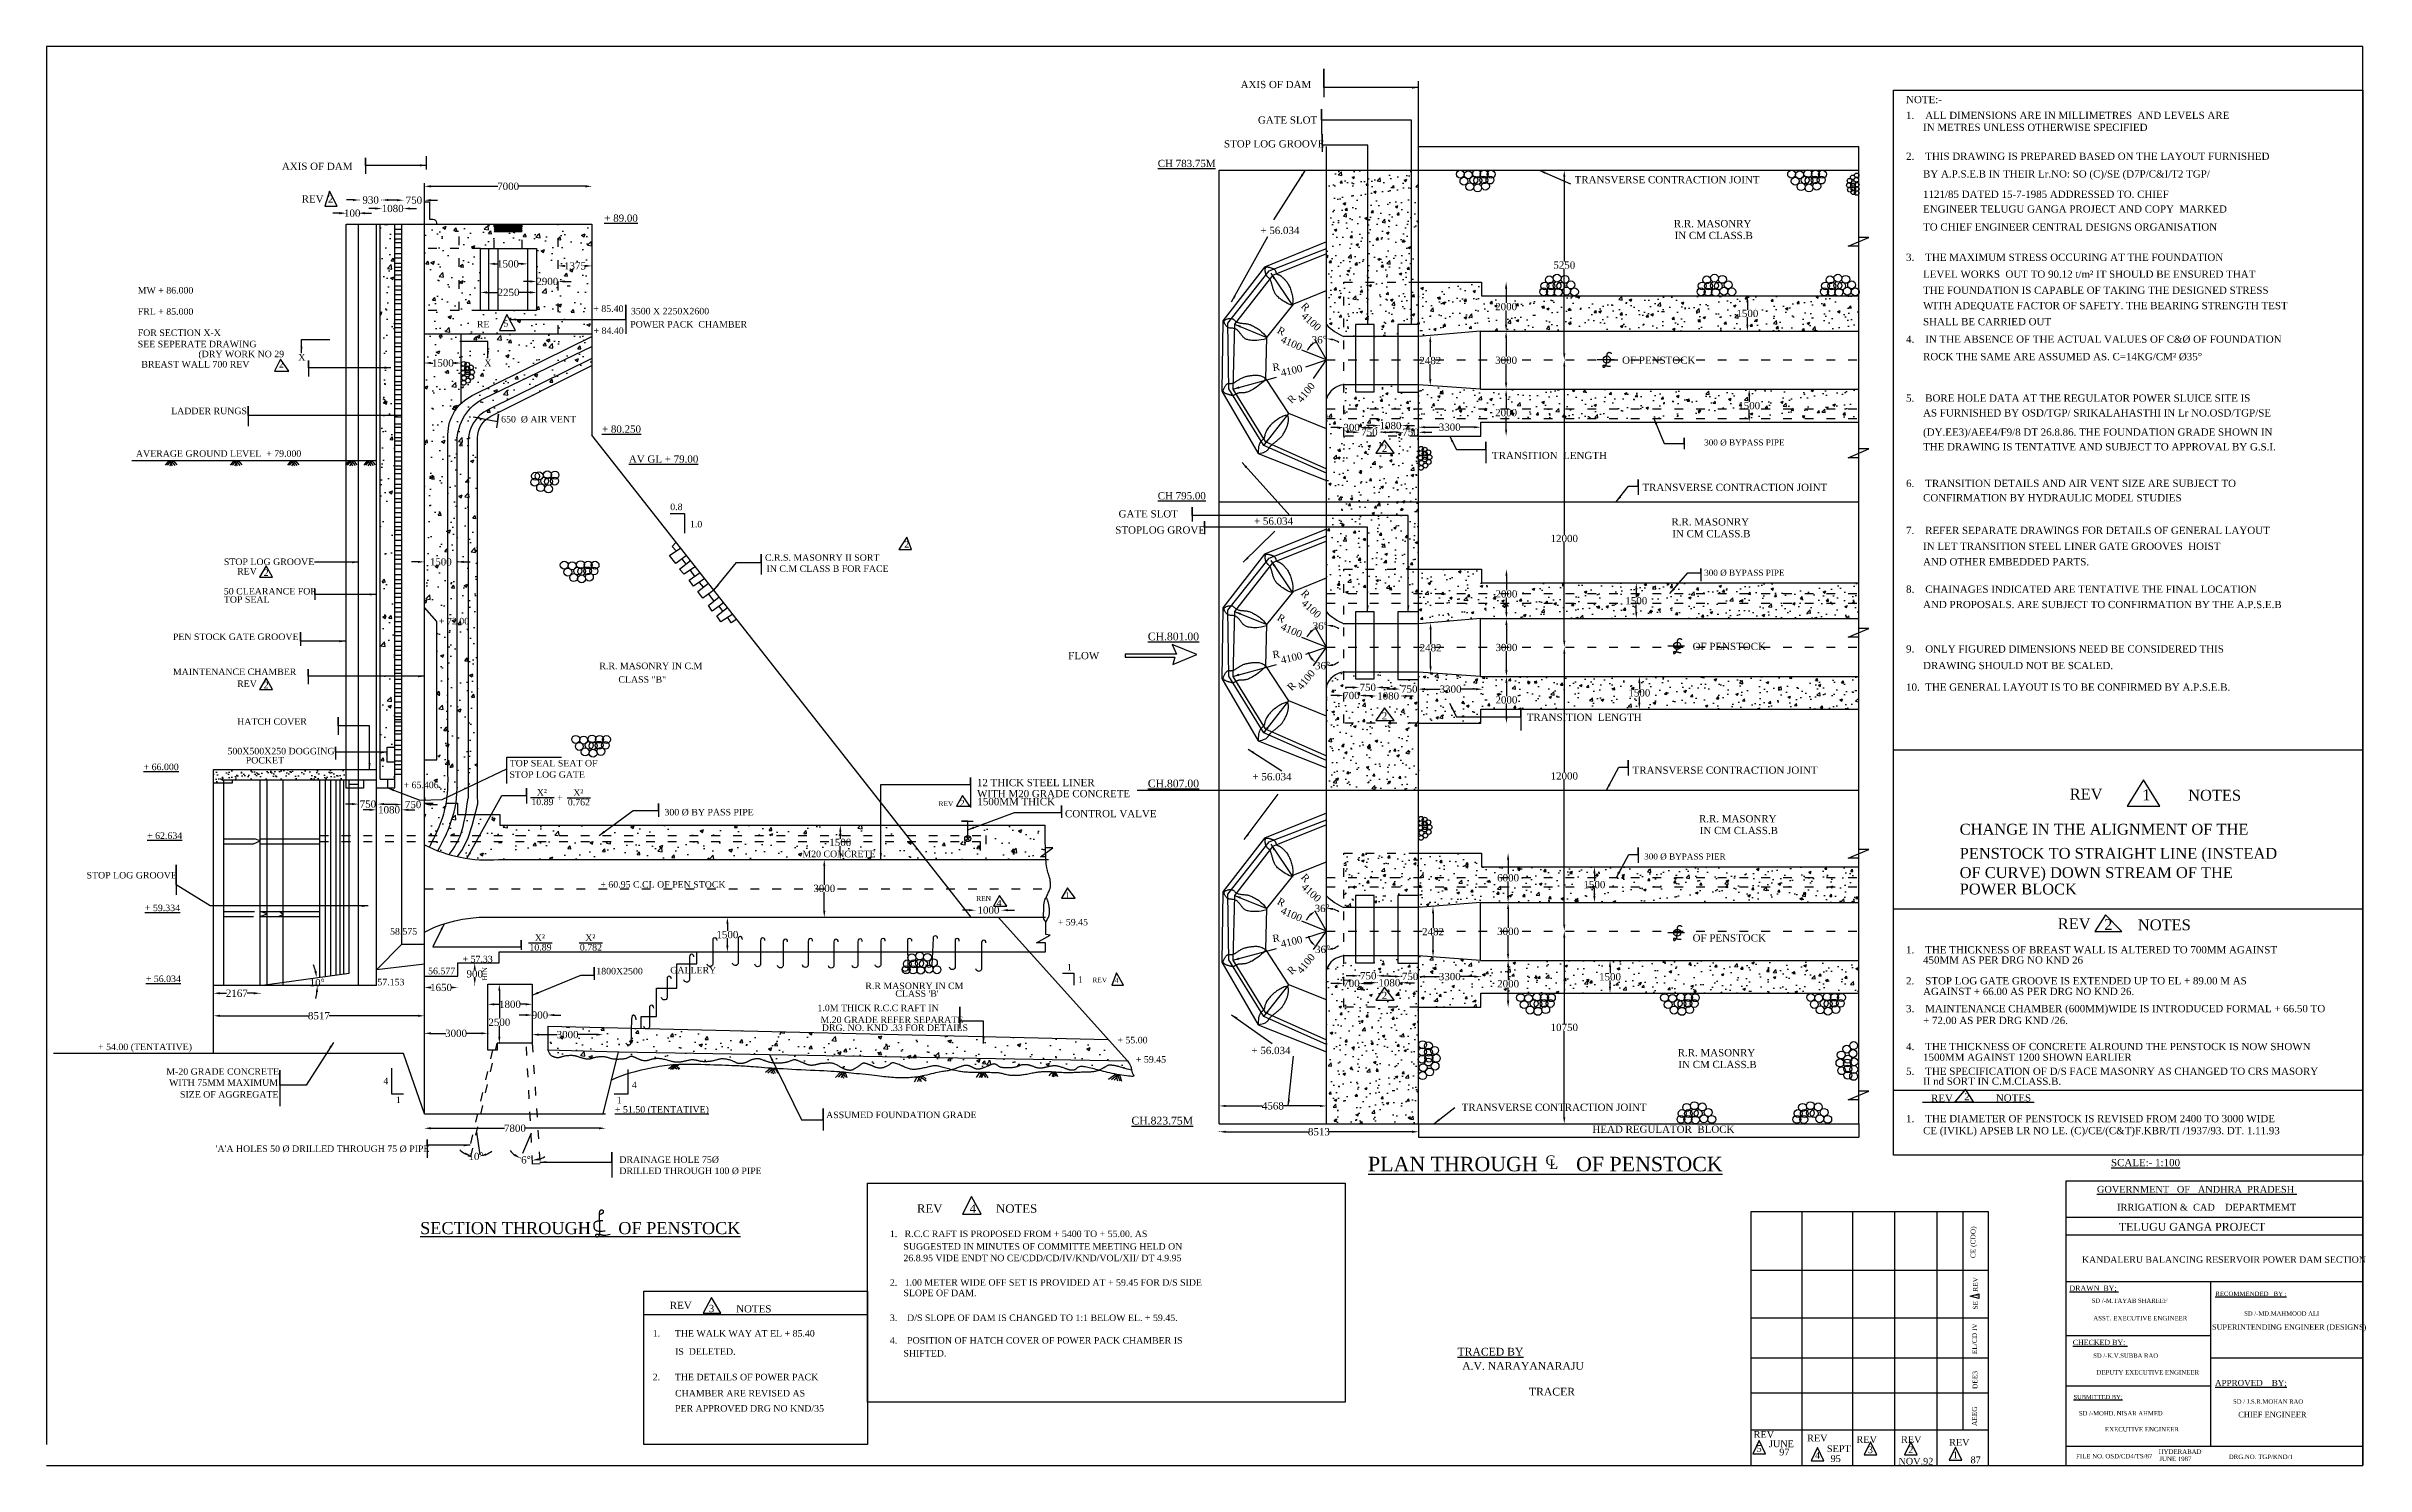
# Model space of a CAD drawing. Header units: millimetres. Extents: x 2996 to 98986, y 1917 to 60648.
import ezdxf

# ---------------------------------------------------------------- set-up
doc = ezdxf.new("R2010")
doc.units = ezdxf.units.MM
doc.header["$MEASUREMENT"] = 0
doc.linetypes.add('ACAD_ISO03W100', pattern=[30, 12, -18])
for name, color, linetype in [('DIM', 5, 'Continuous'), ('DO LINE', 3, 'Continuous'), ('DWG.LINE', 10, 'Continuous'), ('HATCH', 2, 'Continuous'), ('TEXT', 7, 'Continuous')]:
    doc.layers.add(name, color=color, linetype=linetype)
doc.layers.add('TITLE', color=7, linetype='Continuous', lineweight=30)
doc.styles.get("Standard").update_dxf_attribs({"font": 'times.ttf', "height": 300})
doc.dimstyles.get("Standard").update_dxf_attribs({"dimtxt": 280, "dimasz": 270, "dimexe": 0.18, "dimexo": 0.0625, "dimgap": 0.09, "dimtad": 0, "dimtih": 1, "dimtoh": 1, "dimdec": 0, "dimzin": 0, "dimdsep": 46, "dimtxsty": 'Standard', "dimcen": 300, "dimclrd": 5, "dimclre": 5, "dimclrt": 4, "dimadec": 0, "dimazin": 0, "dimtfac": 1, "dimtdec": 0, "dimtofl": 0, "dimtmove": 0, "dimatfit": 3, "dimfxl": 0, "dimtolj": 1, "dimtzin": 0, "dimarcsym": 0})
pattern_1 = [(50, (0, 0), (1075.89, -94.128), [112.5, -1237.5]), (355, (0, 0), (-208.127, 1128.288), [90, -990]), (100.4514, (89.7, -7.8), (867.764, 1034.159), [95.61, -1051.713]), (46.1842, (0, 300), (1600.862, -248.279), [168.75, -1856.25]), (96.6356, (133.4, 279.3), (1401.994, 1461.177), [143.415, -1577.57]), (351.1842, (0, 300), (1401.993, 1461.178), [135, -1485]), (21, (150, 225), (895.3606, -603.928), [112.5, -1237.5]), (326, (150, 225), (364.973, 1087.725), [90, -990]), (71.4514, (224.6, 174.7), (1260.334, 483.796), [95.61, -1051.713]), (37.5, (0, 0), (18.2398, 499.3408), [0, -978, 0, -1005, 0, -993.75]), (7.5, (0, 0), (394.6043, 591.6176), [0, -573, 0, -955.5, 0, -378.75]), (327.5, (-334.5, 0), (800.7337, -33.8323), [0, -375, 0, -1170, 0, -1552.5]), (317.5, (-484.5, 0), (874.779, 150.1575), [0, -487.5, 0, -777, 0, -1102.5])]

msp = doc.modelspace()

# ---------------------------------------------------------------- texts
at = {"layer": 'TEXT', "ltscale": 0.2}
for s, height, p in [('AXIS OF DAM', 300, (52425.2, 58920.6)), ('NOTE:-', 300, (79965.8, 58297.2)), ('GATE SLOT', 300, (53139.1, 57449.9)), ('1.    ALL DIMENSIONS ARE IN MILLIMETRES  AND LEVELS ARE', 300, (79965.8, 57644.8)), ('STOP LOG GROOVE', 300, (51736.7, 56466.8)), ('IN METRES UNLESS OTHERWISE SPECIFIED', 300, (80669.3, 57148.8)), ('AXIS OF DAM', 300, (12742.4, 55534.9)), ('%%UCH 783.75M', 300, (48994.3, 55653.2)), ('2.    THIS DRAWING IS PREPARED BASED ON THE LAYOUT FURNISHED ', 300, (79965.8, 55950.1)), ('TRANSVERSE CONTRACTION JOINT', 300, (66249.2, 54981.6)), ('BY A.P.S.E.B IN THEIR Lr.NO: SO (C)/SE (D7P/C&I/T2 TGP/', 300, (80669.3, 55219.8)), ('REV ', 300, (13562.7, 54185.2)), ('2', 300, (14648.5, 54185.2)), ('ENGINEER TELUGU GANGA PROJECT AND COPY  MARKED', 300, (80669.3, 53768.6)), ('1121/85 DATED 15-7-1985 ADDRESSED TO. CHIEF', 300, (80669.3, 54379.3)), ('%%U+ 89.00', 300, (26086.7, 53390.6)), ('+ 56.034', 300, (53241.7, 52881.9)), ('R.R. MASONRY', 300, (70354.6, 53163.1)), ('IN CM CLASS.B', 300, (70386.8, 52673.9)), ('TO CHIEF ENGINEER CENTRAL DESIGNS ORGANISATION', 300, (80669.3, 53025.6)), ('3.    THE MAXIMUM STRESS OCCURING AT THE FOUNDATION', 300, (79965.8, 51770.8)), ('LEVEL WORKS  OUT TO 90.12 t/m² IT SHOULD BE ENSURED THAT', 300, (80669.3, 51072.4)), ('MW + 86.000', 270, (6776.3, 50418.4)), ('+ 85.40', 270, (25632.2, 49659.3)), ('WITH ADEQUATE FACTOR OF SAFETY. THE BEARING STRENGTH TEST', 300, (80669.3, 49772.2)), ('THE FOUNDATION IS CAPABLE OF TAKING THE DESIGNED STRESS', 300, (80669.3, 50406.8)), ('FRL + 85.000', 270, (6776.3, 49540.7)), ('RE', 270, (20813.7, 49017.2)), ('5', 270, (21907.8, 49053)), ('+ 84.40', 270, (25641.4, 48749.5)), ('POWER PACK  CHAMBER', 270, (27159.5, 49012.1)), ('3500 X 2250X2600', 270, (27187.1, 49558.2)), ('SHALL BE CARRIED OUT', 300, (80669.3, 49106.6)), ('FOR SECTION X-X', 270, (6776.3, 48662.9)), ('SEE SEPERATE DRAWING', 270, (6776.3, 48196)), ('(DRY WORK NO 29', 270, (9289.2, 47783.9)), ('4.    IN THE ABSENCE OF THE ACTUAL VALUES OF C&%%C OF FOUNDATION', 300, (79965.8, 48381)), ('BREAST WALL 700 REV', 270, (6926.4, 47359.3)), ('2', 270, (12614.8, 47359.3)), ('X', 270, (13420.5, 47645.9)), ('X', 270, (21121.6, 47414)), ('OF PENSTOCK', 300, (68213.7, 47511.7)), ('ROCK THE SAME ARE ASSUMED AS. C=14KG/CM² %%C35°', 300, (80669.3, 47659.7)), ('5.    BORE HOLE DATA AT THE REGULATOR POWER SLUICE SITE IS', 300, (79965.8, 45943.6)), ('LADDER RUNGS', 270, (8159.1, 45425.9)), ('650  %%C AIR VENT', 270, (21817.1, 45085)), ('AS FURNISHED BY OSD/TGP/ SRIKALAHASTHI IN Lr NO.OSD/TGP/SE', 300, (80669.3, 45331.3)), ('%%U+ 80.250', 300, (25991.5, 44660.7)), ('2', 300, (58265.7, 43864.5)), ('300 %%C BYPASS PIPE', 250, (71609.9, 44133.5)), ('THE DRAWING IS TENTATIVE AND SUBJECT TO APPROVAL BY G.S.I.', 300, (80669.3, 43928.3)), ('(DY.EE3)/AEE4/F9/8 DT 26.8.86. THE FOUNDATION GRADE SHOWN IN', 300, (80669.3, 44537)), ('AVERAGE GROUND LEVEL  + 79.000', 270, (6701.3, 43664)), ('%%UAV GL + 79.00', 300, (27104.9, 43421.9)), ('TRANSITION  LENGTH', 300, (62826.8, 43569.2)), ('TRANSVERSE CONTRACTION JOINT', 300, (69052.8, 42248.7)), ('6.    TRANSITION DETAILS AND AIR VENT SIZE ARE SUBJECT TO', 300, (79965.8, 42415.1)), ('0.8', 270, (28815.8, 41457)), ('GATE SLOT', 300, (47373, 41153.7)), ('%%UCH 795.00', 300, (48994.3, 41901.5)), ('CONFIRMATION BY HYDRAULIC MODEL STUDIES', 300, (80669.3, 41818.8)), ('1.0', 270, (29633.1, 40742.6)), ('STOPLOG GROVE', 300, (47236.9, 40484.1)), ('+ 56.034', 300, (52978.4, 40854.8)), ('R.R. MASONRY', 300, (70257.8, 40821.8)), ('IN CM CLASS.B', 300, (70290, 40332.6)), ('7.    REFER SEPARATE DRAWINGS FOR DETAILS OF GENERAL LAYOUT', 300, (79965.8, 40469.1)), ('STOP LOG GROOVE', 270, (10340.4, 39187.2)), ('C.R.S. MASONRY II SORT', 270, (32737, 39360.5)), ('2', 270, (38499.7, 39909.3)), ('AND OTHER EMBEDDED PARTS.', 300, (80669.3, 39170.4)), ('IN LET TRANSITION STEEL LINER GATE GROOVES  HOIST', 300, (80669.3, 39812.6)), ('REV', 270, (10890.9, 38792.8)), ('2', 270, (11989.9, 38734.8)), ('IN C.M CLASS B FOR FACE', 270, (32800.9, 38901)), ('300 %%C BYPASS PIPE', 250, (71609.9, 38742.3)), ('TOP SEAL', 270, (10340.4, 37623.6)), ('50 CLEARANCE FOR', 270, (10340.4, 37966.4)), ('8.    CHAINAGES INDICATED ARE TENTATIVE THE FINAL LOCATION', 300, (79965.8, 38036.2)), ('AND PROPOSALS. ARE SUBJECT TO CONFIRMATION BY THE A.P.S.E.B', 300, (80669.3, 37401.3)), ('+ 72.00', 270, (19243.7, 36729.2)), ('PEN STOCK GATE GROOVE', 270, (8231.8, 36081.4)), ('FLOW', 300, (45287.5, 35285.9)), ('%%UCH.801.00', 320, (48582.1, 36069.1)), ('OF PENSTOCK', 300, (71130.9, 35667.9)), ('9.    ONLY FIGURED DIMENSIONS NEED BE CONSIDERED THIS', 300, (79965.8, 35562.9)), ('MAINTENANCE CHAMBER', 270, (8231.8, 34631.9)), ('R.R. MASONRY IN C.M', 270, (25883.6, 34875.4)), ('CLASS "B"', 270, (26670.9, 34315)), ('DRAWING SHOULD NOT BE SCALED.', 300, (80669.3, 34876.5)), ('REV', 270, (10890.9, 34140.1)), ('2', 270, (11989.9, 34082.1)), ('10.  THE GENERAL LAYOUT IS TO BE CONFIRMED BY A.P.S.E.B.', 300, (79965.8, 33982.8)), ('HATCH COVER', 270, (10890.9, 32572.3)), ('2', 300, (58265.7, 32794.5)), ('TRANSITION  LENGTH', 300, (64264.1, 32733.6)), ('%%U+ 66.000', 270, (7019.3, 30695.8)), ('500X500X250 DOGGING', 270, (10492.1, 31350.2)), ('POCKET', 270, (11247.1, 30973.2)), ('TOP SEAL SEAT OF', 270, (22171.1, 30850.6)), ('TRANSVERSE CONTRACTION JOINT', 300, (68648.5, 30546)), ('+ 65.406', 270, (17777.5, 29949.8)), ('STOP LOG GATE', 270, (22162.6, 30381.8)), ('X²', 270, (23292.4, 29645.6)), ('X²', 270, (24803.1, 29634.8)), ('WITH M20 GRADE CONCRETE', 300, (41518.9, 29574.1)), ('12 THICK STEEL LINER', 300, (41508.9, 30032.9)), ('%%UCH.807.00', 320, (48582.1, 29984.3)), ('+ 56.034', 300, (52916.5, 30276.5)), ('REV', 450, (86738.7, 29480.8)), ('1', 450, (89741.8, 29447.3)), ('NOTES', 450, (91641.2, 29433.7)), ('10.89', 270, (23067, 29249.3)), ('+', 270, (24134.3, 29426.8)), ('0.762', 270, (24577.7, 29238.5)), ('300 %%C BY PASS PIPE', 270, (28577.3, 28823.7)), ('REV', 200, (39923, 29206.8)), ('2', 270, (40795.3, 29195.5)), ('1500MM THICK', 300, (41528.9, 29244.9)), ('CONTROL VALVE', 300, (45154.3, 28746.1)), ('R.R. MASONRY', 300, (71394, 28539.1)), ('%%U+ 62.634', 270, (7164.7, 27851.5)), ('IN CM CLASS.B', 300, (71426.2, 28049.9)), ('CHANGE IN THE ALIGNMENT OF THE', 450, (82184.9, 28027.1)), ('M20 CONCRETE', 270, (34286.9, 27093)), ('300 %%C BYPASS PIER', 250, (69128.2, 26998.7)), ('PENSTOCK TO STRAIGHT LINE (INSTEAD', 450, (82184.9, 27028.9)), ('STOP LOG GROOVE', 270, (4657.9, 26214.4)), ('+ 60.95 C.CL OF PEN STOCK', 270, (25923.7, 25832.5)), ('POWER BLOCK', 450, (82184.9, 25551.8)), ('OF CURVE) DOWN STREAM OF THE', 450, (82184.9, 26231.7)), ('%%U+ 59.334', 270, (7074.9, 24862.6)), ('REN', 200, (41480.5, 25285.7)), ('4', 270, (42325, 25057.8)), ('1', 270, (45147.3, 25377.9)), ('58.575', 270, (17220.2, 23890.9)), ('+ 59.45', 270, (44856.9, 24272.1)), ('REV', 450, (86244.3, 24116.2)), ('2', 450, (88166.5, 24082.7)), ('NOTES', 450, (89560.1, 24069.1)), ('10.89', 270, (22987.8, 23231.8)), ('X²', 270, (23213.2, 23628.1)), ('0.782', 270, (25074.8, 23231.8)), ('X²', 270, (25300.2, 23628.1)), ('OF PENSTOCK', 300, (71130.9, 23603.8)), ('1.    THE THICKNESS OF BREAST WALL IS ALTERED TO 700MM AGAINST', 300, (79965.8, 23113.3)), ('%%U+ 56.034', 270, (7110, 21928.2)), ('56.577', 270, (18793.5, 22250.9)), ('+ 57.33', 270, (20220.4, 22743.5)), ('1800X2500', 270, (25755.8, 22244.7)), ('GALLERY', 270, (28817.2, 22286)), ('1', 270, (45232.1, 22408)), ('1', 270, (45694.2, 21896.5)), ('REV', 200, (46287.4, 21915.3)), ('4', 200, (47211.6, 21896.5)), ('2.    STOP LOG GATE GROOVE IS EXTENDED UP TO EL + 89.00 M AS', 300, (79965.8, 21830.7)), ('450MM AS PER DRG NO KND 26', 300, (80669.3, 22689.9)), ('57.153', 270, (16694.1, 21792.2)), ('R.R MASONRY IN CM', 270, (36892.8, 21635.3)), ("CLASS 'B'", 270, (38133, 21317.6)), ('2', 300, (58265.7, 21222.2)), ('AGAINST + 66.00 AS PER DRG NO KND 26.', 300, (80669.3, 21390.6)), ('1.0M THICK R.C.C RAFT IN', 270, (34910.3, 20722.4)), ('M.20 GRADE REFER SEPARATE', 270, (35035, 20231)), ('DRG. NO. KND .33 FOR DETAILS', 270, (35089.6, 19903.6)), ('3.    MAINTENANCE CHAMBER (600MM)WIDE IS INTRODUCED FORMAL + 66.50 TO', 300, (79965.8, 20679.7)), ('+ 72.00 AS PER DRG KND /26.', 300, (80669.3, 20189.3)), ('+ 54.00 (TENTATIVE)', 270, (5135, 19110.5)), ('+ 55.00', 270, (47323.1, 19391.6)), ('+ 56.034', 300, (52872.6, 18947)), ('4.    THE THICKNESS OF CONCRETE ALROUND THE PENSTOCK IS NOW SHOWN', 300, (79965.8, 19110)), ('M-20 GRADE CONCRETE', 270, (7959.1, 18089.6)), ('+ 59.45', 270, (48089.1, 18593.2)), ('R.R. MASONRY', 300, (70512.1, 18856.2)), ('IN CM CLASS.B', 300, (70544.3, 18367)), ('5.    THE SPECIFICATION OF D/S FACE MASONRY AS CHANGED TO CRS MASORY', 300, (79965.8, 18084.9)), ('1500MM AGAINST 1200 SHOWN EARLIER', 300, (80669.3, 18667.7)), ('WITH 75MM MAXIMUM', 270, (8074, 17630.6)), ('SIZE OF AGGREGATE', 270, (8523.9, 17143)), ('4', 270, (16943.3, 17699.5)), ('4', 270, (27230.1, 17539.7)), ('II nd SORT IN C.M.CLASS.B.', 300, (80669.3, 17674.6)), ('2', 300, (82373.2, 17035.6)), ('NOTES', 300, (83681.3, 16986)), ('1', 270, (17460.3, 16917.9)), ('%%U+ 51.50 (TENTATIVE)', 270, (26529.8, 16522.2)), ('1', 270, (26602.1, 16907)), ('ASSUMED FOUNDATION GRADE', 270, (35267.5, 16295.5)), ('%%UCH.823.75M', 320, (47905.9, 16033.9)), ('TRANSVERSE CONTRACTION JOINT', 300, (61572.3, 16595.2)), ('1.    THE DIAMETER OF PENSTOCK IS REVISED FROM 2400 TO 3000 WIDE', 300, (79965.8, 16126.4)), ('REV', 300, (80997.6, 16971.7)), ('HEAD REGULATOR  BLOCK', 300, (66984.9, 15687.1)), ('CE (IVIKL) APSEB LR NO LE. (C)/CE/(C&T)F.KBR/TI /1937/93. DT. 1.11.93', 300, (80669.3, 15629.1)), ("'A'A HOLES 50 %%C DRILLED THROUGH 75 %%C PIPE", 270, (10004.4, 14895.7)), ('DRAINAGE HOLE 75%%C', 270, (26709.9, 14443.8)), ('%%USCALE:- 1:100', 300, (88447.9, 14305.5)), ('DRILLED THROUGH 100 %%C PIPE', 270, (26709.9, 13980.3)), ('REV', 350, (39025.5, 12379.5)), ('4', 350, (41209.3, 12379.5)), ('NOTES', 350, (42301.3, 12379.5)), ('1.   R.C.C RAFT IS PROPOSED FROM + 5400 TO + 55.00. AS', 270, (37907.1, 11373.7)), ('26.8.95 VIDE ENDT NO CE/CDD/CD/IV/KND/VOL/XII/ DT 4.9.95', 270, (38467.3, 10374)), ('SUGGESTED IN MINUTES OF COMMITTE MEETING HELD ON', 270, (38467.3, 10852.8)), ('2.   1.00 METER WIDE OFF SET IS PROVIDED AT + 59.45 FOR D/S SIDE', 270, (37907.1, 9360.1)), ('REV ', 300, (28799.7, 8398.7)), ('SLOPE OF DAM.', 270, (38467.3, 8927.6)), ('3', 300, (30412.4, 8268.8)), ('NOTES', 300, (31544, 8255.8)), ('3.    D/S SLOPE OF DAM IS CHANGED TO 1:1 BELOW EL. + 59.45.', 270, (37907.1, 7899.6)), ('1.      THE WALK WAY AT EL + 85.40', 270, (28089.9, 7254.6)), ('IS  DELETED.', 270, (29017, 6502.6)), ('4.    POSITION OF HATCH COVER OF POWER PACK CHAMBER IS', 270, (37907.1, 6963.6)), ('%%UTRACED BY', 320, (61401.9, 6471)), ('SHIFTED.', 270, (38467.3, 6431.9)), ('A.V. NARAYANARAJU', 320, (61595, 5882.6)), ('2.      THE DETAILS OF POWER PACK', 270, (28089.9, 5447.8)), ('CHAMBER ARE REVISED AS', 270, (29017, 4777.8)), ('TRACER', 320, (64357.5, 4818.1)), ('PER APPROVED DRG NO KND/35', 270, (29017, 4149.6)), ('REV', 280, (73657.1, 3066.8)), ('JUNE', 280, (74290.3, 2679.4)), ('REV', 280, (75868.3, 2917.6)), ('REV', 280, (77914.8, 2854.7)), ('REV', 280, (79756.7, 2854.7)), ('REV', 280, (81746, 2741.7)), ('5', 280, (73776.3, 2485.8)), ('97', 280, (74715.4, 2338.8)), ('4', 280, (76195.4, 2197.6)), ('SEPT', 280, (76689.7, 2476.5)), ('95', 280, (76840.6, 2066.3)), ('3', 280, (78383.6, 2433.4)), ('NOV.92', 280, (79649.3, 1957.6)), ('2', 280, (80057.6, 2433.4)), ('1', 280, (81900.2, 2221.1)), ('87', 280, (82635.3, 2016))]:
    msp.add_text(s, height=height, dxfattribs=at).set_placement(p)
for s, height, rotation, p in [('R', 300, 312.176579, (54895.2, 49880.7)), ('R', 300, 330.591895, (53904.2, 48811.4)), ('4100', 300, 317.925254, (54914, 49455.9)), ('4100', 300, 336.340569, (54056.2, 48414.3)), ('R', 300, 7.43033, (53764.5, 47211.5)), ('4100', 300, 13.179005, (54124.3, 46984.8)), ('R', 300, 44.967271, (54530.1, 45845)), ('4100', 300, 50.715945, (54953.6, 45884.4)), ('R', 300, 312.176579, (54895.2, 37993.6)), ('4100', 300, 317.925254, (54914, 37568.8)), ('R', 300, 330.591895, (53904.2, 36924.3)), ('4100', 300, 336.340569, (54056.2, 36527.1)), ('R', 300, 7.43033, (53764.5, 35324.4)), ('4100', 300, 13.179005, (54124.3, 35097.7)), ('4100', 300, 50.715945, (54953.6, 33997.3)), ('R', 300, 44.967271, (54530.1, 33957.9)), ('R', 300, 312.176579, (54895.2, 26245.6)), ('4100', 300, 317.925254, (54914, 25820.7)), ('R', 300, 330.591895, (53904.2, 25176.3)), ('4100', 300, 336.340569, (54056.2, 24779.1)), ('R', 300, 7.43033, (53764.5, 23576.4)), ('4100', 300, 13.179005, (54124.3, 23349.7)), ('4100', 300, 50.715945, (54953.6, 22249.3)), ('HIN', 200, 90, (21239.2, 21995.1)), ('R', 300, 44.967271, (54530.1, 22209.8)), ('CE (CDO)', 200, 90, (82838.9, 10501)), ('SE  1 REV', 200, 90, (82930.4, 8370.6)), ('EL/CD IV', 200, 90, (82903.4, 6527)), ('DEE3', 200, 90, (82919.9, 5086.1)), ('AEEG', 200, 90, (82896.9, 3553.6))]:
    msp.add_text(s, height=height, rotation=rotation, dxfattribs=at).set_placement(p)
at = {"layer": 'TITLE', "ltscale": 0.2}
for s, height, p in [('%%UPLAN THROUGH       OF PENSTOCK', 600, (57697.1, 14095.9)), ('C', 400, (65043.9, 14350.5)), ('L', 400, (65196.9, 14197.6)), ('%%USECTION THROUGH      OF PENSTOCK', 500, (18464.5, 11496.8))]:
    msp.add_text(s, height=height, dxfattribs=at).set_placement(p)
at = {"layer": 'TITLE', "lineweight": 30}
for s, height, p in [('%%UGOVERNMENT   OF   ANDHRA  PRADESH ', 282.728, (87865.7, 13209.6)), ('IRRIGATION &  CAD    DEPARTMEMT ', 282.728, (88700, 12468.1)), ('TELUGU GANGA PROJECT', 325.238, (88773.5, 11635.8)), ('KANDALERU BALANCING RESERVOIR POWER DAM SECTION', 268.429, (87248.7, 10309.4)), ('%%UDRAWN  BY; ', 214.759, (86729.2, 9151.9)), ('SD /-M.TAYAB SHAREEF', 179.904, (87647.5, 8651.6)), ('%%URECOMMENDED   BY :', 184.301, (92762.6, 8935)), ('ASST. EXECUTIVE ENGINEER', 184.559, (87713.9, 7926.3)), ('SUPERINTENDING ENGINEER (DESIGNS)', 219.9, (92631.7, 7540.5)), ('SD /-MD.MAHMOOD ALI', 179.904, (93958.7, 8121.5)), ('%%UCHECKED BY: ', 214.759, (86864.5, 6908)), ('SD /-K.V.SUBBA RAO', 179.904, (87709.5, 6379.9)), ('DEPUTY EXECUTIVE ENGINEER', 184.559, (87849.2, 5682.5)), ('%%USUBMITTED BY;', 173.46, (86899.8, 4666.9)), ('%%UAPPROVED    BY;', 247.799, (92752.8, 5214.6)), ('SD /-MOHD. NISAR AHMED', 179.904, (87121, 3990.5)), ('SD / J.S.R.MOHAN RAO', 179.904, (93499.9, 4477.7)), ('CHIEF ENGINEER', 230.082, (93712.4, 3914)), ('EXECUTIVE ENGINEER', 184.559, (88199.2, 3329)), ('FILE NO. OSD/CD4/TS/87', 184.559, (87002.6, 2216.3)), ('HYDERABAD', 184.56, (90423.5, 2399.1)), ('JUNE 1987', 184.56, (90451.6, 2103.9)), ('DRG.NO. TGP/KND/1', 184.559, (93323.4, 2188.2))]:
    msp.add_text(s, height=height, dxfattribs=at).set_placement(p)

# ---------------------------------------------------------------- blocks, each defined once
blk = doc.blocks.new('*D2')
at = {"layer": 'Defpoints', "color": 0, "ltscale": 0.2}
for p in [(51539, 15774), (59791, 15774), (59791, 15732)]:
    blk.add_point(p, dxfattribs=at)
at = {"layer": 'DIM', "color": 5, "lineweight": -2, "ltscale": 0.2}
for p, q in [((51539, 15737), (51539, 15731)), ((51809, 15732), (55254, 15732)), ((59521, 15732), (56077, 15732)), ((59791, 15737), (59791, 15731))]:
    blk.add_line(p, q, dxfattribs=at)
at = {"layer": 'DIM', "color": 5, "ltscale": 0.2}
for points in [[(51809, 15777), (51809, 15687), (51539, 15732)], [(59521, 15777), (59521, 15687), (59791, 15732)]]:
    blk.add_solid(points, dxfattribs=at)
at = {"layer": 'DIM', "color": 4, "ltscale": 0.2, "insert": (55665, 15732), "char_height": 300, "attachment_point": 5}
blk.add_mtext('\\A1;8513', dxfattribs=at)
blk = doc.blocks.new('*D3')
at = {"layer": 'Defpoints', "color": 0, "ltscale": 0.2}
for p in [(51539, 16767), (55975, 16801), (55975, 16767)]:
    blk.add_point(p, dxfattribs=at)
at = {"layer": 'DIM', "color": 5, "lineweight": -2, "ltscale": 0.2}
for p, q in [((51539, 16796), (51539, 16801)), ((51809, 16801), (53330, 16801)), ((55705, 16801), (54184, 16801)), ((55975, 16796), (55975, 16801))]:
    blk.add_line(p, q, dxfattribs=at)
at = {"layer": 'DIM', "color": 5, "ltscale": 0.2}
for points in [[(51809, 16846), (51809, 16756), (51539, 16801)], [(55705, 16846), (55705, 16756), (55975, 16801)]]:
    blk.add_solid(points, dxfattribs=at)
at = {"layer": 'DIM', "color": 4, "ltscale": 0.2, "insert": (53757, 16801), "char_height": 300, "attachment_point": 5}
blk.add_mtext('\\A1;4568', dxfattribs=at)
blk = doc.blocks.new('*D4')
at = {"layer": 'Defpoints', "color": 0, "ltscale": 0.2}
for p in [(55975, 56507), (55975, 24036), (55444, 23270), (55670, 23323), (55975, 16066)]:
    blk.add_point(p, dxfattribs=at)
at = {"layer": 'DIM', "color": 5, "lineweight": -2, "ltscale": 0.2}
for start, end in [(195.1707, 215.23464), (290.06394, 310.12788)]:
    blk.add_arc((55975, 24036), 775, start, end, dxfattribs=at)
at = {"layer": 'DIM', "color": 5, "ltscale": 0.2}
for points in [[(55374, 23621), (55310, 23557), (55534, 23399)], [(56249, 23264), (56233, 23352), (55975, 23261)]]:
    blk.add_solid(points, dxfattribs=at)
at = {"layer": 'DIM', "color": 4, "ltscale": 0.2, "insert": (55819, 23277), "char_height": 300, "attachment_point": 5}
blk.add_mtext('\\A1;36{\\fBaskerville Old Face|b0|i0|c0|p18;\\H1.083x;°}', dxfattribs=at)
blk = doc.blocks.new('*D5')
at = {"layer": 'Defpoints', "color": 0, "ltscale": 0.2}
for p in [(56693, 21913), (57332, 21913), (57332, 21870)]:
    blk.add_point(p, dxfattribs=at)
at = {"layer": 'DIM', "color": 5, "lineweight": -2, "ltscale": 0.2}
for p, q in [((56423, 21870), (56153, 21870)), ((56693, 21875), (56693, 21870)), ((57332, 21875), (57332, 21870)), ((57602, 21870), (57872, 21870))]:
    blk.add_line(p, q, dxfattribs=at)
at = {"layer": 'DIM', "color": 5, "ltscale": 0.2}
for points in [[(56423, 21915), (56423, 21825), (56693, 21870)], [(57602, 21915), (57602, 21825), (57332, 21870)]]:
    blk.add_solid(points, dxfattribs=at)
at = {"layer": 'DIM', "color": 4, "ltscale": 0.2, "insert": (57013, 21870), "char_height": 300, "attachment_point": 5}
blk.add_mtext('\\A1;700', dxfattribs=at)
blk = doc.blocks.new('*D6')
at = {"layer": 'Defpoints', "color": 0, "ltscale": 0.2}
for p in [(58081, 22186), (57332, 21870), (58081, 21870)]:
    blk.add_point(p, dxfattribs=at)
at = {"layer": 'DIM', "color": 5, "lineweight": -2, "ltscale": 0.2}
for p, q in [((57062, 22186), (56792, 22186)), ((57332, 22181), (57332, 22187)), ((58081, 22181), (58081, 22187)), ((58351, 22186), (58621, 22186))]:
    blk.add_line(p, q, dxfattribs=at)
at = {"layer": 'DIM', "color": 5, "ltscale": 0.2}
for points in [[(57062, 22231), (57062, 22141), (57332, 22186)], [(58351, 22231), (58351, 22141), (58081, 22186)]]:
    blk.add_solid(points, dxfattribs=at)
at = {"layer": 'DIM', "color": 4, "ltscale": 0.2, "insert": (57707, 22186), "char_height": 300, "attachment_point": 5}
blk.add_mtext('\\A1;750', dxfattribs=at)
blk = doc.blocks.new('*D7')
at = {"layer": 'Defpoints', "color": 0, "ltscale": 0.2}
for p in [(58081, 22187), (59080, 22187), (59080, 21899)]:
    blk.add_point(p, dxfattribs=at)
at = {"layer": 'DIM', "color": 5, "lineweight": -2, "ltscale": 0.2}
for p, q in [((57811, 21899), (57541, 21899)), ((58081, 21904), (58081, 21898)), ((59080, 21904), (59080, 21898)), ((59350, 21899), (59620, 21899))]:
    blk.add_line(p, q, dxfattribs=at)
at = {"layer": 'DIM', "color": 5, "ltscale": 0.2}
for points in [[(57811, 21944), (57811, 21854), (58081, 21899)], [(59350, 21944), (59350, 21854), (59080, 21899)]]:
    blk.add_solid(points, dxfattribs=at)
at = {"layer": 'DIM', "color": 4, "ltscale": 0.2, "insert": (58580, 21899), "char_height": 300, "attachment_point": 5}
blk.add_mtext('\\A1;1080', dxfattribs=at)
blk = doc.blocks.new('*D8')
at = {"layer": 'Defpoints', "color": 0, "ltscale": 0.2}
for p in [(59791, 22158), (59080, 21898), (59791, 21898)]:
    blk.add_point(p, dxfattribs=at)
at = {"layer": 'DIM', "color": 5, "lineweight": -2, "ltscale": 0.2}
for p, q in [((58810, 22158), (58540, 22158)), ((59080, 22153), (59080, 22158)), ((59791, 22153), (59791, 22158)), ((60061, 22158), (60331, 22158))]:
    blk.add_line(p, q, dxfattribs=at)
at = {"layer": 'DIM', "color": 5, "ltscale": 0.2}
for points in [[(58810, 22203), (58810, 22113), (59080, 22158)], [(60061, 22203), (60061, 22113), (59791, 22158)]]:
    blk.add_solid(points, dxfattribs=at)
at = {"layer": 'DIM', "color": 4, "ltscale": 0.2, "insert": (59436, 22158), "char_height": 300, "attachment_point": 5}
blk.add_mtext('\\A1;750', dxfattribs=at)
blk = doc.blocks.new('*D9')
at = {"layer": 'Defpoints', "color": 0, "ltscale": 0.2}
for p in [(62368, 22153), (59791, 21917), (62368, 21917)]:
    blk.add_point(p, dxfattribs=at)
at = {"layer": 'DIM', "color": 5, "lineweight": -2, "ltscale": 0.2}
for p, q in [((59791, 22148), (59791, 22153)), ((60061, 22153), (60653, 22153)), ((62098, 22153), (61506, 22153)), ((62368, 22148), (62368, 22153))]:
    blk.add_line(p, q, dxfattribs=at)
at = {"layer": 'DIM', "color": 5, "ltscale": 0.2}
for points in [[(60061, 22198), (60061, 22108), (59791, 22153)], [(62098, 22198), (62098, 22108), (62368, 22153)]]:
    blk.add_solid(points, dxfattribs=at)
at = {"layer": 'DIM', "color": 4, "ltscale": 0.2, "insert": (61080, 22153), "char_height": 300, "attachment_point": 5}
blk.add_mtext('\\A1;3300', dxfattribs=at)
blk = doc.blocks.new('*D10')
at = {"layer": 'Defpoints', "color": 0, "ltscale": 0.2}
for p in [(63495, 22823), (63560, 22823), (63560, 20887)]:
    blk.add_point(p, dxfattribs=at)
at = {"layer": 'DIM', "color": 5, "lineweight": -2, "ltscale": 0.2}
for p, q in [((63500, 22823), (63494, 22823)), ((63495, 22553), (63495, 22008)), ((63495, 21157), (63495, 21703)), ((63500, 20887), (63494, 20887))]:
    blk.add_line(p, q, dxfattribs=at)
at = {"layer": 'DIM', "color": 5, "ltscale": 0.2}
for points in [[(63450, 22553), (63540, 22553), (63495, 22823)], [(63450, 21157), (63540, 21157), (63495, 20887)]]:
    blk.add_solid(points, dxfattribs=at)
at = {"layer": 'DIM', "color": 4, "ltscale": 0.2, "insert": (63495, 21855), "char_height": 300, "attachment_point": 5}
blk.add_mtext('\\A1;2000', dxfattribs=at)
blk = doc.blocks.new('*D11')
at = {"layer": 'Defpoints', "color": 0, "ltscale": 0.2}
for p in [(60257, 25048), (60387, 25048), (60253, 22974)]:
    blk.add_point(p, dxfattribs=at)
at = {"layer": 'DIM', "color": 5, "lineweight": -2, "ltscale": 0.2}
for p, q in [((60382, 25048), (60387, 25048)), ((60387, 24778), (60387, 24164)), ((60387, 23244), (60387, 23858)), ((60382, 22974), (60387, 22974))]:
    blk.add_line(p, q, dxfattribs=at)
at = {"layer": 'DIM', "color": 5, "ltscale": 0.2}
for points in [[(60342, 24778), (60432, 24778), (60387, 25048)], [(60342, 23244), (60432, 23244), (60387, 22974)]]:
    blk.add_solid(points, dxfattribs=at)
at = {"layer": 'DIM', "color": 4, "ltscale": 0.2, "insert": (60387, 24011), "char_height": 300, "attachment_point": 5}
blk.add_mtext('\\A1;2482', dxfattribs=at)
blk = doc.blocks.new('*D12')
at = {"layer": 'Defpoints', "color": 0, "ltscale": 0.2}
for p in [(63494, 25223), (63494, 25223), (63494, 22823)]:
    blk.add_point(p, dxfattribs=at)
at = {"layer": 'DIM', "color": 5, "lineweight": -2, "ltscale": 0.2}
for p, q in [((63494, 25223), (63494, 25223)), ((63494, 24953), (63494, 24176)), ((63494, 23093), (63494, 23870)), ((63494, 22823), (63494, 22823))]:
    blk.add_line(p, q, dxfattribs=at)
at = {"layer": 'DIM', "color": 5, "ltscale": 0.2}
for points in [[(63449, 24953), (63539, 24953), (63494, 25223)], [(63449, 23093), (63539, 23093), (63494, 22823)]]:
    blk.add_solid(points, dxfattribs=at)
at = {"layer": 'DIM', "color": 4, "ltscale": 0.2, "insert": (63494, 24023), "char_height": 300, "attachment_point": 5}
blk.add_mtext('\\A1;3000', dxfattribs=at)
blk = doc.blocks.new('*D13')
at = {"layer": 'Defpoints', "color": 0, "ltscale": 0.2}
for p in [(65820, 24036), (65820, 24036), (65820, 16066)]:
    blk.add_point(p, dxfattribs=at)
at = {"layer": 'DIM', "color": 5, "lineweight": -2, "ltscale": 0.2}
for p, q in [((65820, 24036), (65819, 24036)), ((65820, 23766), (65820, 20204)), ((65820, 16336), (65820, 19898)), ((65820, 16066), (65819, 16066))]:
    blk.add_line(p, q, dxfattribs=at)
at = {"layer": 'DIM', "color": 5, "ltscale": 0.2}
for points in [[(65775, 23766), (65865, 23766), (65820, 24036)], [(65775, 16336), (65865, 16336), (65820, 16066)]]:
    blk.add_solid(points, dxfattribs=at)
at = {"layer": 'DIM', "color": 4, "ltscale": 0.2, "insert": (65820, 20051), "char_height": 300, "attachment_point": 5}
blk.add_mtext('\\A1;10750', dxfattribs=at)
blk = doc.blocks.new('*D14')
at = {"layer": 'Defpoints', "color": 0, "ltscale": 0.2}
for p in [(67713, 22823), (67713, 22823), (67713, 21466)]:
    blk.add_point(p, dxfattribs=at)
at = {"layer": 'DIM', "color": 5, "lineweight": -2, "ltscale": 0.2}
for p, q in [((67713, 22823), (67713, 22823)), ((67713, 22553), (67713, 22297)), ((67713, 21736), (67713, 21992)), ((67713, 21466), (67713, 21466))]:
    blk.add_line(p, q, dxfattribs=at)
at = {"layer": 'DIM', "color": 5, "ltscale": 0.2}
for points in [[(67668, 22553), (67758, 22553), (67713, 22823)], [(67668, 21736), (67758, 21736), (67713, 21466)]]:
    blk.add_solid(points, dxfattribs=at)
at = {"layer": 'DIM', "color": 4, "ltscale": 0.2, "insert": (67713, 22145), "char_height": 300, "attachment_point": 5}
blk.add_mtext('\\A1;1500', dxfattribs=at)
blk = doc.blocks.new('*D15')
at = {"layer": 'Defpoints', "color": 0, "ltscale": 0.2}
for p in [(63494, 27260), (63494, 27260), (63494, 25223)]:
    blk.add_point(p, dxfattribs=at)
at = {"layer": 'DIM', "color": 5, "lineweight": -2, "ltscale": 0.2}
for p, q in [((63494, 27260), (63495, 27260)), ((63494, 26990), (63494, 26394)), ((63494, 25493), (63494, 26089)), ((63494, 25223), (63494, 25223))]:
    blk.add_line(p, q, dxfattribs=at)
at = {"layer": 'DIM', "color": 5, "ltscale": 0.2}
for points in [[(63449, 26990), (63539, 26990), (63494, 27260)], [(63449, 25493), (63539, 25493), (63494, 25223)]]:
    blk.add_solid(points, dxfattribs=at)
at = {"layer": 'DIM', "color": 4, "ltscale": 0.2, "insert": (63494, 26242), "char_height": 300, "attachment_point": 5}
blk.add_mtext('\\A1;6000', dxfattribs=at)
blk = doc.blocks.new('*D16')
at = {"layer": 'Defpoints', "color": 0, "ltscale": 0.2}
for p in [(67067, 26694), (67067, 26694), (67067, 25223)]:
    blk.add_point(p, dxfattribs=at)
at = {"layer": 'DIM', "color": 5, "lineweight": -2, "ltscale": 0.2}
for p, q in [((67067, 26694), (67066, 26694)), ((67067, 26424), (67067, 26111)), ((67067, 25223), (67066, 25223)), ((67067, 25493), (67067, 25806))]:
    blk.add_line(p, q, dxfattribs=at)
at = {"layer": 'DIM', "color": 5, "ltscale": 0.2}
for points in [[(67022, 26424), (67112, 26424), (67067, 26694)], [(67022, 25493), (67112, 25493), (67067, 25223)]]:
    blk.add_solid(points, dxfattribs=at)
at = {"layer": 'DIM', "color": 4, "ltscale": 0.2, "insert": (67067, 25958), "char_height": 300, "attachment_point": 5}
blk.add_mtext('\\A1;1500', dxfattribs=at)
blk = doc.blocks.new('*D17')
at = {"layer": 'Defpoints', "color": 0, "ltscale": 0.2}
for p in [(65820, 35784), (65820, 35784), (65820, 24036)]:
    blk.add_point(p, dxfattribs=at)
at = {"layer": 'DIM', "color": 5, "lineweight": -2, "ltscale": 0.2}
for p, q in [((65820, 35784), (65819, 35784)), ((65820, 35514), (65820, 30608)), ((65820, 24306), (65820, 30302)), ((65820, 24036), (65819, 24036))]:
    blk.add_line(p, q, dxfattribs=at)
at = {"layer": 'DIM', "color": 5, "ltscale": 0.2}
for points in [[(65775, 35514), (65865, 35514), (65820, 35784)], [(65775, 24306), (65865, 24306), (65820, 24036)]]:
    blk.add_solid(points, dxfattribs=at)
at = {"layer": 'DIM', "color": 4, "ltscale": 0.2, "insert": (65820, 30455), "char_height": 300, "attachment_point": 5}
blk.add_mtext('\\A1;12000', dxfattribs=at)
blk = doc.blocks.new('*D18')
at = {"layer": 'Defpoints', "color": 0, "ltscale": 0.2}
for p in [(65820, 47671), (65820, 47671), (65820, 35784)]:
    blk.add_point(p, dxfattribs=at)
at = {"layer": 'DIM', "color": 5, "lineweight": -2, "ltscale": 0.2}
for p, q in [((65820, 47671), (65819, 47671)), ((65820, 47401), (65820, 40435)), ((65820, 36054), (65820, 40129)), ((65820, 35784), (65819, 35784))]:
    blk.add_line(p, q, dxfattribs=at)
at = {"layer": 'DIM', "color": 5, "ltscale": 0.2}
for points in [[(65775, 47401), (65865, 47401), (65820, 47671)], [(65775, 36054), (65865, 36054), (65820, 35784)]]:
    blk.add_solid(points, dxfattribs=at)
at = {"layer": 'DIM', "color": 4, "ltscale": 0.2, "insert": (65820, 40282), "char_height": 300, "attachment_point": 5}
blk.add_mtext('\\A1;12000', dxfattribs=at)
blk = doc.blocks.new('*D19')
at = {"layer": 'Defpoints', "color": 0, "ltscale": 0.2}
for p in [(65820, 55523), (65820, 55523), (65820, 47671)]:
    blk.add_point(p, dxfattribs=at)
at = {"layer": 'DIM', "color": 5, "lineweight": -2, "ltscale": 0.2}
for p, q in [((65820, 55523), (65819, 55523)), ((65820, 55253), (65820, 51750)), ((65820, 47941), (65820, 51444)), ((65820, 47671), (65819, 47671))]:
    blk.add_line(p, q, dxfattribs=at)
at = {"layer": 'DIM', "color": 5, "ltscale": 0.2}
for points in [[(65775, 55253), (65865, 55253), (65820, 55523)], [(65775, 47941), (65865, 47941), (65820, 47671)]]:
    blk.add_solid(points, dxfattribs=at)
at = {"layer": 'DIM', "color": 4, "ltscale": 0.2, "insert": (65820, 51597), "char_height": 300, "attachment_point": 5}
blk.add_mtext('\\A1;5250', dxfattribs=at)
blk = doc.blocks.new('*D20')
at = {"layer": 'Defpoints', "color": 0, "ltscale": 0.2}
for p in [(55975, 56507), (55975, 35784), (55444, 35018), (55668, 35066), (55975, 16066)]:
    blk.add_point(p, dxfattribs=at)
at = {"layer": 'DIM', "color": 5, "lineweight": -2, "ltscale": 0.2}
for start, end in [(195.49775, 215.39817), (289.90041, 309.80083)]:
    blk.add_arc((55975, 35784), 781, start, end, dxfattribs=at)
at = {"layer": 'DIM', "color": 5, "ltscale": 0.2}
for points in [[(55370, 35364), (55306, 35300), (55530, 35142)], [(56249, 35005), (56233, 35094), (55975, 35003)]]:
    blk.add_solid(points, dxfattribs=at)
at = {"layer": 'DIM', "color": 4, "ltscale": 0.2, "insert": (55818, 35019), "char_height": 300, "attachment_point": 5}
blk.add_mtext('\\A1;36{\\fBaskerville Old Face|b0|i0|c0|p18;\\H1.083x;°}', dxfattribs=at)
blk = doc.blocks.new('*D21')
at = {"layer": 'Defpoints', "color": 0, "ltscale": 0.2}
for p in [(55975, 56507), (55513, 24867), (55659, 24934), (55975, 24036), (55975, 16066)]:
    blk.add_point(p, dxfattribs=at)
at = {"layer": 'DIM', "color": 5, "lineweight": -2, "ltscale": 0.2}
blk.add_line((55513, 24867), (55512, 24868), dxfattribs=at)
for start, end in [(135.37232, 151.67642), (57.3918, 73.6959)]:
    blk.add_arc((55975, 24036), 952, start, end, dxfattribs=at)
at = {"layer": 'DIM', "color": 5, "ltscale": 0.2}
for points in [[(56236, 24905), (56248, 24994), (55975, 24988)], [(55270, 24741), (55325, 24669), (55512, 24868)]]:
    blk.add_solid(points, dxfattribs=at)
at = {"layer": 'DIM', "color": 4, "ltscale": 0.2, "insert": (55799, 24972), "char_height": 300, "attachment_point": 5}
blk.add_mtext('\\A1;36{\\fBaskerville Old Face|b0|i0|c0|p18;\\H1.083x;°}', dxfattribs=at)
blk = doc.blocks.new('*D22')
at = {"layer": 'Defpoints', "color": 0, "ltscale": 0.2}
for p in [(55975, 56507), (55513, 36615), (55821, 36687), (55975, 35784), (55975, 16066)]:
    blk.add_point(p, dxfattribs=at)
at = {"layer": 'DIM', "color": 5, "lineweight": -2, "ltscale": 0.2}
for start, end in [(56.10306, 73.05153), (136.01669, 152.96516)]:
    blk.add_arc((55975, 35784), 916, start, end, dxfattribs=at)
at = {"layer": 'DIM', "color": 5, "ltscale": 0.2}
for points in [[(55288, 36456), (55343, 36385), (55530, 36585)], [(56235, 36616), (56249, 36705), (55975, 36700)]]:
    blk.add_solid(points, dxfattribs=at)
at = {"layer": 'DIM', "color": 4, "ltscale": 0.2, "insert": (55720, 36664), "char_height": 300, "attachment_point": 5}
blk.add_mtext('\\A1;36{\\fBaskerville Old Face|b0|i0|c0|p18;\\H1.083x;°}', dxfattribs=at)
blk = doc.blocks.new('*D23')
at = {"layer": 'Defpoints', "color": 0, "ltscale": 0.2}
for p in [(56693, 33787), (57329, 33787), (57329, 33785)]:
    blk.add_point(p, dxfattribs=at)
at = {"layer": 'DIM', "color": 5, "lineweight": -2, "ltscale": 0.2}
for p, q in [((56423, 33785), (56153, 33785)), ((56693, 33787), (56693, 33785)), ((57329, 33787), (57329, 33785)), ((57599, 33785), (57869, 33785))]:
    blk.add_line(p, q, dxfattribs=at)
at = {"layer": 'DIM', "color": 5, "ltscale": 0.2}
for points in [[(56423, 33830), (56423, 33740), (56693, 33785)], [(57599, 33830), (57599, 33740), (57329, 33785)]]:
    blk.add_solid(points, dxfattribs=at)
at = {"layer": 'DIM', "color": 4, "ltscale": 0.2, "insert": (57011, 33785), "char_height": 300, "attachment_point": 5}
blk.add_mtext('\\A1;700', dxfattribs=at)
blk = doc.blocks.new('*D24')
at = {"layer": 'Defpoints', "color": 0, "ltscale": 0.2}
for p in [(57329, 33744), (58041, 34121), (58041, 33744)]:
    blk.add_point(p, dxfattribs=at)
at = {"layer": 'DIM', "color": 5, "lineweight": -2, "ltscale": 0.2}
for p, q in [((57059, 34121), (56789, 34121)), ((57329, 34116), (57329, 34122)), ((58041, 34116), (58041, 34122)), ((58311, 34121), (58581, 34121))]:
    blk.add_line(p, q, dxfattribs=at)
at = {"layer": 'DIM', "color": 5, "ltscale": 0.2}
for points in [[(57059, 34166), (57059, 34076), (57329, 34121)], [(58311, 34166), (58311, 34076), (58041, 34121)]]:
    blk.add_solid(points, dxfattribs=at)
at = {"layer": 'DIM', "color": 4, "ltscale": 0.2, "insert": (57685, 34121), "char_height": 300, "attachment_point": 5}
blk.add_mtext('\\A1;750', dxfattribs=at)
blk = doc.blocks.new('*D25')
at = {"layer": 'Defpoints', "color": 0, "ltscale": 0.2}
for p in [(58041, 33855), (59020, 33855), (59020, 33766)]:
    blk.add_point(p, dxfattribs=at)
at = {"layer": 'DIM', "color": 5, "lineweight": -2, "ltscale": 0.2}
for p, q in [((57771, 33766), (57501, 33766)), ((58041, 33771), (58041, 33766)), ((59020, 33771), (59020, 33766)), ((59290, 33766), (59560, 33766))]:
    blk.add_line(p, q, dxfattribs=at)
at = {"layer": 'DIM', "color": 5, "ltscale": 0.2}
for points in [[(57771, 33811), (57771, 33721), (58041, 33766)], [(59290, 33811), (59290, 33721), (59020, 33766)]]:
    blk.add_solid(points, dxfattribs=at)
at = {"layer": 'DIM', "color": 4, "ltscale": 0.2, "insert": (58530, 33766), "char_height": 300, "attachment_point": 5}
blk.add_mtext('\\A1;1080', dxfattribs=at)
blk = doc.blocks.new('*D26')
at = {"layer": 'Defpoints', "color": 0, "ltscale": 0.2}
for p in [(59020, 33943), (59791, 34053), (59791, 33943)]:
    blk.add_point(p, dxfattribs=at)
at = {"layer": 'DIM', "color": 5, "lineweight": -2, "ltscale": 0.2}
for p, q in [((58750, 34053), (58480, 34053)), ((59020, 34048), (59020, 34053)), ((59791, 34048), (59791, 34053)), ((60061, 34053), (60331, 34053))]:
    blk.add_line(p, q, dxfattribs=at)
at = {"layer": 'DIM', "color": 5, "ltscale": 0.2}
for points in [[(58750, 34098), (58750, 34008), (59020, 34053)], [(60061, 34098), (60061, 34008), (59791, 34053)]]:
    blk.add_solid(points, dxfattribs=at)
at = {"layer": 'DIM', "color": 4, "ltscale": 0.2, "insert": (59406, 34053), "char_height": 300, "attachment_point": 5}
blk.add_mtext('\\A1;750', dxfattribs=at)
blk = doc.blocks.new('*D27')
at = {"layer": 'Defpoints', "color": 0, "ltscale": 0.2}
for p in [(59791, 33936), (62435, 34047), (62435, 33936)]:
    blk.add_point(p, dxfattribs=at)
at = {"layer": 'DIM', "color": 5, "lineweight": -2, "ltscale": 0.2}
for p, q in [((59791, 34042), (59791, 34047)), ((60061, 34047), (60687, 34047)), ((62165, 34047), (61540, 34047)), ((62435, 34042), (62435, 34047))]:
    blk.add_line(p, q, dxfattribs=at)
at = {"layer": 'DIM', "color": 5, "ltscale": 0.2}
for points in [[(60061, 34092), (60061, 34002), (59791, 34047)], [(62165, 34092), (62165, 34002), (62435, 34047)]]:
    blk.add_solid(points, dxfattribs=at)
at = {"layer": 'DIM', "color": 4, "ltscale": 0.2, "insert": (61113, 34047), "char_height": 300, "attachment_point": 5}
blk.add_mtext('\\A1;3300', dxfattribs=at)
blk = doc.blocks.new('*D28')
at = {"layer": 'Defpoints', "color": 0, "ltscale": 0.2}
for p in [(63425, 34571), (63425, 34571), (63425, 32635)]:
    blk.add_point(p, dxfattribs=at)
at = {"layer": 'DIM', "color": 5, "lineweight": -2, "ltscale": 0.2}
for p, q in [((63425, 34571), (63424, 34571)), ((63425, 34301), (63425, 33756)), ((63425, 32905), (63425, 33451)), ((63425, 32635), (63424, 32635))]:
    blk.add_line(p, q, dxfattribs=at)
at = {"layer": 'DIM', "color": 5, "ltscale": 0.2}
for points in [[(63380, 34301), (63470, 34301), (63425, 34571)], [(63380, 32905), (63470, 32905), (63425, 32635)]]:
    blk.add_solid(points, dxfattribs=at)
at = {"layer": 'DIM', "color": 4, "ltscale": 0.2, "insert": (63425, 33603), "char_height": 300, "attachment_point": 5}
blk.add_mtext('\\A1;2000', dxfattribs=at)
blk = doc.blocks.new('*D29')
at = {"layer": 'Defpoints', "color": 0, "ltscale": 0.2}
for p in [(63425, 36971), (63425, 36971), (63425, 34571)]:
    blk.add_point(p, dxfattribs=at)
at = {"layer": 'DIM', "color": 5, "lineweight": -2, "ltscale": 0.2}
for p, q in [((63425, 36971), (63424, 36971)), ((63425, 36701), (63425, 35924)), ((63425, 34841), (63425, 35618)), ((63425, 34571), (63424, 34571))]:
    blk.add_line(p, q, dxfattribs=at)
at = {"layer": 'DIM', "color": 5, "ltscale": 0.2}
for points in [[(63380, 36701), (63470, 36701), (63425, 36971)], [(63380, 34841), (63470, 34841), (63425, 34571)]]:
    blk.add_solid(points, dxfattribs=at)
at = {"layer": 'DIM', "color": 4, "ltscale": 0.2, "insert": (63425, 35771), "char_height": 300, "attachment_point": 5}
blk.add_mtext('\\A1;3000', dxfattribs=at)
blk = doc.blocks.new('*D30')
at = {"layer": 'Defpoints', "color": 0, "ltscale": 0.2}
for p in [(63424, 39008), (63425, 39008), (63425, 36971)]:
    blk.add_point(p, dxfattribs=at)
at = {"layer": 'DIM', "color": 5, "lineweight": -2, "ltscale": 0.2}
for p, q in [((63424, 39008), (63425, 39008)), ((63425, 38738), (63425, 38142)), ((63425, 37241), (63425, 37837)), ((63425, 36971), (63424, 36971))]:
    blk.add_line(p, q, dxfattribs=at)
at = {"layer": 'DIM', "color": 5, "ltscale": 0.2}
for points in [[(63380, 38738), (63470, 38738), (63425, 39008)], [(63380, 37241), (63470, 37241), (63425, 36971)]]:
    blk.add_solid(points, dxfattribs=at)
at = {"layer": 'DIM', "color": 4, "ltscale": 0.2, "insert": (63425, 37990), "char_height": 300, "attachment_point": 5}
blk.add_mtext('\\A1;2000', dxfattribs=at)
blk = doc.blocks.new('*D31')
at = {"layer": 'Defpoints', "color": 0, "ltscale": 0.2}
for p in [(60284, 36798), (60286, 36798), (60292, 34720)]:
    blk.add_point(p, dxfattribs=at)
at = {"layer": 'DIM', "color": 5, "lineweight": -2, "ltscale": 0.2}
for p, q in [((60284, 36798), (60287, 36798)), ((60286, 36528), (60286, 35912)), ((60286, 34990), (60286, 35606)), ((60291, 34720), (60286, 34720))]:
    blk.add_line(p, q, dxfattribs=at)
at = {"layer": 'DIM', "color": 5, "ltscale": 0.2}
for points in [[(60241, 36528), (60331, 36528), (60286, 36798)], [(60241, 34990), (60331, 34990), (60286, 34720)]]:
    blk.add_solid(points, dxfattribs=at)
at = {"layer": 'DIM', "color": 4, "ltscale": 0.2, "insert": (60286, 35759), "char_height": 300, "attachment_point": 5}
blk.add_mtext('\\A1;2482', dxfattribs=at)
blk = doc.blocks.new('*D32')
at = {"layer": 'Defpoints', "color": 0, "ltscale": 0.2}
for p in [(68927, 34571), (68927, 34571), (68927, 33214)]:
    blk.add_point(p, dxfattribs=at)
at = {"layer": 'DIM', "color": 5, "lineweight": -2, "ltscale": 0.2}
for p, q in [((68927, 34571), (68927, 34571)), ((68927, 34301), (68927, 34045)), ((68927, 33484), (68927, 33740)), ((68927, 33214), (68927, 33214))]:
    blk.add_line(p, q, dxfattribs=at)
at = {"layer": 'DIM', "color": 5, "ltscale": 0.2}
for points in [[(68882, 34301), (68972, 34301), (68927, 34571)], [(68882, 33484), (68972, 33484), (68927, 33214)]]:
    blk.add_solid(points, dxfattribs=at)
at = {"layer": 'DIM', "color": 4, "ltscale": 0.2, "insert": (68927, 33893), "char_height": 300, "attachment_point": 5}
blk.add_mtext('\\A1;1500', dxfattribs=at)
blk = doc.blocks.new('*D33')
at = {"layer": 'Defpoints', "color": 0, "ltscale": 0.2}
for p in [(68801, 38442), (68801, 38442), (68801, 36971)]:
    blk.add_point(p, dxfattribs=at)
at = {"layer": 'DIM', "color": 5, "lineweight": -2, "ltscale": 0.2}
for p, q in [((68801, 38442), (68801, 38442)), ((68801, 38172), (68801, 37859)), ((68801, 37241), (68801, 37554)), ((68801, 36971), (68801, 36971))]:
    blk.add_line(p, q, dxfattribs=at)
at = {"layer": 'DIM', "color": 5, "ltscale": 0.2}
for points in [[(68756, 38172), (68846, 38172), (68801, 38442)], [(68756, 37241), (68846, 37241), (68801, 36971)]]:
    blk.add_solid(points, dxfattribs=at)
at = {"layer": 'DIM', "color": 4, "ltscale": 0.2, "insert": (68801, 37706), "char_height": 300, "attachment_point": 5}
blk.add_mtext('\\A1;1500', dxfattribs=at)
blk = doc.blocks.new('*D34')
at = {"layer": 'Defpoints', "color": 0, "ltscale": 0.2}
for p in [(73473, 46458), (73473, 45101), (73473, 45101)]:
    blk.add_point(p, dxfattribs=at)
at = {"layer": 'DIM', "color": 5, "lineweight": -2, "ltscale": 0.2}
for p, q in [((73473, 46458), (73473, 46458)), ((73473, 46188), (73473, 45932)), ((73473, 45371), (73473, 45627)), ((73473, 45101), (73473, 45101))]:
    blk.add_line(p, q, dxfattribs=at)
at = {"layer": 'DIM', "color": 5, "ltscale": 0.2}
for points in [[(73428, 46188), (73518, 46188), (73473, 46458)], [(73428, 45371), (73518, 45371), (73473, 45101)]]:
    blk.add_solid(points, dxfattribs=at)
at = {"layer": 'DIM', "color": 4, "ltscale": 0.2, "insert": (73473, 45780), "char_height": 300, "attachment_point": 5}
blk.add_mtext('\\A1;1500', dxfattribs=at)
blk = doc.blocks.new('*D35')
at = {"layer": 'Defpoints', "color": 0, "ltscale": 0.2}
for p in [(63412, 46458), (63412, 46458), (63412, 44522)]:
    blk.add_point(p, dxfattribs=at)
at = {"layer": 'DIM', "color": 5, "lineweight": -2, "ltscale": 0.2}
for p, q in [((63412, 46458), (63412, 46458)), ((63412, 46188), (63412, 45643)), ((63412, 44792), (63412, 45338)), ((63412, 44522), (63412, 44522))]:
    blk.add_line(p, q, dxfattribs=at)
at = {"layer": 'DIM', "color": 5, "ltscale": 0.2}
for points in [[(63367, 46188), (63457, 46188), (63412, 46458)], [(63367, 44792), (63457, 44792), (63412, 44522)]]:
    blk.add_solid(points, dxfattribs=at)
at = {"layer": 'DIM', "color": 4, "ltscale": 0.2, "insert": (63412, 45490), "char_height": 300, "attachment_point": 5}
blk.add_mtext('\\A1;2000', dxfattribs=at)
blk = doc.blocks.new('*D36')
at = {"layer": 'Defpoints', "color": 0, "ltscale": 0.2}
for p in [(63412, 48858), (63412, 48858), (63412, 46458)]:
    blk.add_point(p, dxfattribs=at)
at = {"layer": 'DIM', "color": 5, "lineweight": -2, "ltscale": 0.2}
for p, q in [((63412, 48858), (63412, 48858)), ((63412, 48588), (63412, 47811)), ((63412, 46728), (63412, 47505)), ((63412, 46458), (63412, 46458))]:
    blk.add_line(p, q, dxfattribs=at)
at = {"layer": 'DIM', "color": 5, "ltscale": 0.2}
for points in [[(63367, 48588), (63457, 48588), (63412, 48858)], [(63367, 46728), (63457, 46728), (63412, 46458)]]:
    blk.add_solid(points, dxfattribs=at)
at = {"layer": 'DIM', "color": 4, "ltscale": 0.2, "insert": (63412, 47658), "char_height": 300, "attachment_point": 5}
blk.add_mtext('\\A1;3000', dxfattribs=at)
blk = doc.blocks.new('*D37')
at = {"layer": 'Defpoints', "color": 0, "ltscale": 0.2}
for p in [(63412, 50896), (63412, 50896), (63412, 48858)]:
    blk.add_point(p, dxfattribs=at)
at = {"layer": 'DIM', "color": 5, "lineweight": -2, "ltscale": 0.2}
for p, q in [((63412, 50896), (63412, 50896)), ((63412, 50626), (63412, 50029)), ((63412, 49128), (63412, 49724)), ((63412, 48858), (63412, 48858))]:
    blk.add_line(p, q, dxfattribs=at)
at = {"layer": 'DIM', "color": 5, "ltscale": 0.2}
for points in [[(63367, 50626), (63457, 50626), (63412, 50896)], [(63367, 49128), (63457, 49128), (63412, 48858)]]:
    blk.add_solid(points, dxfattribs=at)
at = {"layer": 'DIM', "color": 4, "ltscale": 0.2, "insert": (63412, 49877), "char_height": 300, "attachment_point": 5}
blk.add_mtext('\\A1;2000', dxfattribs=at)
blk = doc.blocks.new('*D38')
at = {"layer": 'Defpoints', "color": 0, "ltscale": 0.2}
for p in [(56693, 44884), (57342, 44884), (57342, 44875)]:
    blk.add_point(p, dxfattribs=at)
at = {"layer": 'DIM', "color": 5, "lineweight": -2, "ltscale": 0.2}
for p, q in [((56423, 44875), (56153, 44875)), ((56693, 44880), (56693, 44875)), ((57342, 44880), (57342, 44875)), ((57612, 44875), (57882, 44875))]:
    blk.add_line(p, q, dxfattribs=at)
at = {"layer": 'DIM', "color": 5, "ltscale": 0.2}
for points in [[(56423, 44920), (56423, 44830), (56693, 44875)], [(57612, 44920), (57612, 44830), (57342, 44875)]]:
    blk.add_solid(points, dxfattribs=at)
at = {"layer": 'DIM', "color": 4, "ltscale": 0.2, "insert": (57018, 44875), "char_height": 300, "attachment_point": 5}
blk.add_mtext('\\A1;300', dxfattribs=at)
blk = doc.blocks.new('*D39')
at = {"layer": 'Defpoints', "color": 0, "ltscale": 0.2}
for p in [(57342, 44875), (58168, 44875), (58168, 44680)]:
    blk.add_point(p, dxfattribs=at)
at = {"layer": 'DIM', "color": 5, "lineweight": -2, "ltscale": 0.2}
for p, q in [((57072, 44680), (56802, 44680)), ((57342, 44685), (57342, 44680)), ((58168, 44685), (58168, 44680)), ((58438, 44680), (58708, 44680))]:
    blk.add_line(p, q, dxfattribs=at)
at = {"layer": 'DIM', "color": 5, "ltscale": 0.2}
for points in [[(57072, 44725), (57072, 44635), (57342, 44680)], [(58438, 44725), (58438, 44635), (58168, 44680)]]:
    blk.add_solid(points, dxfattribs=at)
at = {"layer": 'DIM', "color": 4, "ltscale": 0.2, "insert": (57755, 44680), "char_height": 300, "attachment_point": 5}
blk.add_mtext('\\A1;750', dxfattribs=at)
blk = doc.blocks.new('*D40')
at = {"layer": 'Defpoints', "color": 0, "ltscale": 0.2}
for p in [(58168, 44680), (59086, 44954), (59086, 44680)]:
    blk.add_point(p, dxfattribs=at)
at = {"layer": 'DIM', "color": 5, "lineweight": -2, "ltscale": 0.2}
for p, q in [((57898, 44954), (57628, 44954)), ((58168, 44949), (58168, 44954)), ((59086, 44949), (59086, 44954)), ((59356, 44954), (59626, 44954))]:
    blk.add_line(p, q, dxfattribs=at)
at = {"layer": 'DIM', "color": 5, "ltscale": 0.2}
for points in [[(57898, 44999), (57898, 44909), (58168, 44954)], [(59356, 44999), (59356, 44909), (59086, 44954)]]:
    blk.add_solid(points, dxfattribs=at)
at = {"layer": 'DIM', "color": 4, "ltscale": 0.2, "insert": (58627, 44954), "char_height": 300, "attachment_point": 5}
blk.add_mtext('\\A1;1080', dxfattribs=at)
blk = doc.blocks.new('*D41')
at = {"layer": 'Defpoints', "color": 0, "ltscale": 0.2}
for p in [(59122, 44522), (59791, 44678), (59791, 44522)]:
    blk.add_point(p, dxfattribs=at)
at = {"layer": 'DIM', "color": 5, "lineweight": -2, "ltscale": 0.2}
for p, q in [((58852, 44678), (58582, 44678)), ((59122, 44673), (59122, 44678)), ((59791, 44673), (59791, 44678)), ((60061, 44678), (60331, 44678))]:
    blk.add_line(p, q, dxfattribs=at)
at = {"layer": 'DIM', "color": 5, "ltscale": 0.2}
for points in [[(58852, 44723), (58852, 44633), (59122, 44678)], [(60061, 44723), (60061, 44633), (59791, 44678)]]:
    blk.add_solid(points, dxfattribs=at)
at = {"layer": 'DIM', "color": 4, "ltscale": 0.2, "insert": (59457, 44678), "char_height": 300, "attachment_point": 5}
blk.add_mtext('\\A1;750', dxfattribs=at)
blk = doc.blocks.new('*D42')
at = {"layer": 'Defpoints', "color": 0, "ltscale": 0.2}
for p in [(59791, 44678), (62365, 44888), (62365, 44678)]:
    blk.add_point(p, dxfattribs=at)
at = {"layer": 'DIM', "color": 5, "lineweight": -2, "ltscale": 0.2}
for p, q in [((59791, 44883), (59791, 44888)), ((60061, 44888), (60652, 44888)), ((62095, 44888), (61505, 44888)), ((62365, 44883), (62365, 44888))]:
    blk.add_line(p, q, dxfattribs=at)
at = {"layer": 'DIM', "color": 5, "ltscale": 0.2}
for points in [[(60061, 44933), (60061, 44843), (59791, 44888)], [(62095, 44933), (62095, 44843), (62365, 44888)]]:
    blk.add_solid(points, dxfattribs=at)
at = {"layer": 'DIM', "color": 4, "ltscale": 0.2, "insert": (61078, 44888), "char_height": 300, "attachment_point": 5}
blk.add_mtext('\\A1;3300', dxfattribs=at)
blk = doc.blocks.new('*D43')
at = {"layer": 'Defpoints', "color": 0, "ltscale": 0.2}
for p in [(60271, 48684), (60273, 48684), (60267, 46609)]:
    blk.add_point(p, dxfattribs=at)
at = {"layer": 'DIM', "color": 5, "lineweight": -2, "ltscale": 0.2}
for p, q in [((60271, 48684), (60273, 48684)), ((60273, 48414), (60273, 47799)), ((60273, 46879), (60273, 47494)), ((60268, 46609), (60273, 46609))]:
    blk.add_line(p, q, dxfattribs=at)
at = {"layer": 'DIM', "color": 5, "ltscale": 0.2}
for points in [[(60228, 48414), (60318, 48414), (60273, 48684)], [(60228, 46879), (60318, 46879), (60273, 46609)]]:
    blk.add_solid(points, dxfattribs=at)
at = {"layer": 'DIM', "color": 4, "ltscale": 0.2, "insert": (60273, 47646), "char_height": 300, "attachment_point": 5}
blk.add_mtext('\\A1;2482', dxfattribs=at)
blk = doc.blocks.new('*D44')
at = {"layer": 'Defpoints', "color": 0, "ltscale": 0.2}
for p in [(73333, 50329), (73333, 48858), (73398, 48858)]:
    blk.add_point(p, dxfattribs=at)
at = {"layer": 'DIM', "color": 5, "lineweight": -2, "ltscale": 0.2}
for p, q in [((73393, 50329), (73398, 50329)), ((73398, 50059), (73398, 49746)), ((73398, 49128), (73398, 49441)), ((73393, 48858), (73398, 48858))]:
    blk.add_line(p, q, dxfattribs=at)
at = {"layer": 'DIM', "color": 5, "ltscale": 0.2}
for points in [[(73353, 50059), (73443, 50059), (73398, 50329)], [(73353, 49128), (73443, 49128), (73398, 48858)]]:
    blk.add_solid(points, dxfattribs=at)
at = {"layer": 'DIM', "color": 4, "ltscale": 0.2, "insert": (73398, 49594), "char_height": 300, "attachment_point": 5}
blk.add_mtext('\\A1;1500', dxfattribs=at)
blk = doc.blocks.new('*D45')
at = {"layer": 'Defpoints', "color": 0, "ltscale": 0.2}
for p in [(55975, 56507), (55513, 48502), (55826, 48544), (55975, 47671), (55975, 16066)]:
    blk.add_point(p, dxfattribs=at)
at = {"layer": 'DIM', "color": 5, "lineweight": -2, "ltscale": 0.2}
for start, end in [(136.61714, 154.16607), (54.90215, 72.45108)]:
    blk.add_arc((55975, 47671), 885, start, end, dxfattribs=at)
at = {"layer": 'DIM', "color": 5, "ltscale": 0.2}
for points in [[(55304, 48315), (55359, 48244), (55545, 48445)], [(56235, 48471), (56249, 48559), (55975, 48556)]]:
    blk.add_solid(points, dxfattribs=at)
at = {"layer": 'DIM', "color": 4, "ltscale": 0.2, "insert": (55681, 48506), "char_height": 300, "attachment_point": 5}
blk.add_mtext('\\A1;36{\\fBaskerville Old Face|b0|i0|c0|p18;\\H1.083x;°}', dxfattribs=at)
blk = doc.blocks.new('*D46')
at = {"layer": 'Defpoints', "color": 0, "ltscale": 0.2}
for p in [(15397, 53287), (15910, 53745), (15910, 53287)]:
    blk.add_point(p, dxfattribs=at)
at = {"layer": 'DIM', "color": 5, "lineweight": -2, "ltscale": 0.2}
for p, q in [((15127, 53745), (14857, 53745)), ((15397, 53740), (15397, 53745)), ((15910, 53740), (15910, 53745)), ((16180, 53745), (16450, 53745))]:
    blk.add_line(p, q, dxfattribs=at)
at = {"layer": 'DIM', "color": 5, "ltscale": 0.2}
for points in [[(15127, 53790), (15127, 53700), (15397, 53745)], [(16180, 53790), (16180, 53700), (15910, 53745)]]:
    blk.add_solid(points, dxfattribs=at)
at = {"layer": 'DIM', "color": 4, "ltscale": 0.2, "insert": (15654, 53745), "char_height": 300, "attachment_point": 5}
blk.add_mtext('\\A1;100', dxfattribs=at)
blk = doc.blocks.new('*D47')
at = {"layer": 'Defpoints', "color": 0, "ltscale": 0.2}
for p in [(16882, 54291), (15952, 53738), (16882, 53738)]:
    blk.add_point(p, dxfattribs=at)
at = {"layer": 'DIM', "color": 5, "lineweight": -2, "ltscale": 0.2}
for p, q in [((15682, 54291), (15412, 54291)), ((15952, 54286), (15952, 54292)), ((16882, 54286), (16882, 54292)), ((17152, 54291), (17422, 54291))]:
    blk.add_line(p, q, dxfattribs=at)
at = {"layer": 'DIM', "color": 5, "ltscale": 0.2}
for points in [[(15682, 54336), (15682, 54246), (15952, 54291)], [(17152, 54336), (17152, 54246), (16882, 54291)]]:
    blk.add_solid(points, dxfattribs=at)
at = {"layer": 'DIM', "color": 4, "ltscale": 0.2, "insert": (16417, 54291), "char_height": 300, "attachment_point": 5}
blk.add_mtext('\\A1;930', dxfattribs=at)
blk = doc.blocks.new('*D48')
at = {"layer": 'Defpoints', "color": 0, "ltscale": 0.2}
for p in [(16882, 54286), (17775, 54286), (17775, 53938)]:
    blk.add_point(p, dxfattribs=at)
at = {"layer": 'DIM', "color": 5, "lineweight": -2, "ltscale": 0.2}
for p, q in [((16612, 53938), (16342, 53938)), ((16882, 53943), (16882, 53938)), ((17775, 53943), (17775, 53938)), ((18045, 53938), (18315, 53938))]:
    blk.add_line(p, q, dxfattribs=at)
at = {"layer": 'DIM', "color": 5, "ltscale": 0.2}
for points in [[(16612, 53983), (16612, 53893), (16882, 53938)], [(18045, 53983), (18045, 53893), (17775, 53938)]]:
    blk.add_solid(points, dxfattribs=at)
at = {"layer": 'DIM', "color": 4, "ltscale": 0.2, "insert": (17329, 53938), "char_height": 300, "attachment_point": 5}
blk.add_mtext('\\A1;1080', dxfattribs=at)
blk = doc.blocks.new('*D49')
at = {"layer": 'Defpoints', "color": 0, "ltscale": 0.2}
for p in [(17775, 53938), (18641, 54283), (18641, 53938)]:
    blk.add_point(p, dxfattribs=at)
at = {"layer": 'DIM', "color": 5, "lineweight": -2, "ltscale": 0.2}
for p, q in [((17505, 54283), (17235, 54283)), ((17775, 54278), (17775, 54283)), ((18641, 54278), (18641, 54283)), ((18911, 54283), (19181, 54283))]:
    blk.add_line(p, q, dxfattribs=at)
at = {"layer": 'DIM', "color": 5, "ltscale": 0.2}
for points in [[(17505, 54328), (17505, 54238), (17775, 54283)], [(18911, 54328), (18911, 54238), (18641, 54283)]]:
    blk.add_solid(points, dxfattribs=at)
at = {"layer": 'DIM', "color": 4, "ltscale": 0.2, "insert": (18208, 54283), "char_height": 300, "attachment_point": 5}
blk.add_mtext('\\A1;750', dxfattribs=at)
blk = doc.blocks.new('*D50')
at = {"layer": 'Defpoints', "color": 0, "ltscale": 0.2}
for p in [(18641, 54874), (25575, 54874), (25575, 54857)]:
    blk.add_point(p, dxfattribs=at)
at = {"layer": 'DIM', "color": 5, "lineweight": -2, "ltscale": 0.2}
for p, q in [((18641, 54862), (18641, 54857)), ((18911, 54857), (21681, 54857)), ((25305, 54857), (22535, 54857)), ((25575, 54862), (25575, 54857))]:
    blk.add_line(p, q, dxfattribs=at)
at = {"layer": 'DIM', "color": 5, "ltscale": 0.2}
for points in [[(18911, 54902), (18911, 54812), (18641, 54857)], [(25305, 54902), (25305, 54812), (25575, 54857)]]:
    blk.add_solid(points, dxfattribs=at)
at = {"layer": 'DIM', "color": 4, "ltscale": 0.2, "insert": (22108, 54857), "char_height": 300, "attachment_point": 5}
blk.add_mtext('\\A1;7000', dxfattribs=at)
blk = doc.blocks.new('*D51')
at = {"layer": 'Defpoints', "color": 0, "ltscale": 0.2}
for p in [(24174, 51559), (25575, 51563), (25575, 51559)]:
    blk.add_point(p, dxfattribs=at)
at = {"layer": 'DIM', "color": 5, "lineweight": -2, "ltscale": 0.2}
for p, q in [((24174, 51559), (24174, 51563)), ((24444, 51563), (24472, 51563)), ((25305, 51563), (25277, 51563)), ((25575, 51559), (25575, 51563))]:
    blk.add_line(p, q, dxfattribs=at)
at = {"layer": 'DIM', "color": 5, "ltscale": 0.2}
for points in [[(24444, 51608), (24444, 51518), (24174, 51563)], [(25305, 51608), (25305, 51518), (25575, 51563)]]:
    blk.add_solid(points, dxfattribs=at)
at = {"layer": 'DIM', "color": 4, "ltscale": 0.2, "insert": (24874, 51563), "char_height": 300, "attachment_point": 5}
blk.add_mtext('\\A1;1375', dxfattribs=at)
blk = doc.blocks.new('*D52')
at = {"layer": 'Defpoints', "color": 0, "ltscale": 0.2}
for p in [(23285, 51000), (24174, 51000), (24174, 50919)]:
    blk.add_point(p, dxfattribs=at)
at = {"layer": 'DIM', "color": 5, "lineweight": -2, "ltscale": 0.2}
for p, q in [((23015, 50919), (22745, 50919)), ((23285, 50924), (23285, 50918)), ((24174, 50924), (24174, 50918)), ((24444, 50919), (24714, 50919))]:
    blk.add_line(p, q, dxfattribs=at)
at = {"layer": 'DIM', "color": 5, "ltscale": 0.2}
for points in [[(23015, 50964), (23015, 50874), (23285, 50919)], [(24444, 50964), (24444, 50874), (24174, 50919)]]:
    blk.add_solid(points, dxfattribs=at)
at = {"layer": 'DIM', "color": 4, "ltscale": 0.2, "insert": (23729, 50919), "char_height": 300, "attachment_point": 5}
blk.add_mtext('\\A1;2900', dxfattribs=at)
blk = doc.blocks.new('*D53')
at = {"layer": 'Defpoints', "color": 0, "ltscale": 0.2}
for p in [(20962, 50528), (23285, 50528), (23285, 50466)]:
    blk.add_point(p, dxfattribs=at)
at = {"layer": 'DIM', "color": 5, "lineweight": -2, "ltscale": 0.2}
for p, q in [((20962, 50471), (20962, 50465)), ((21232, 50466), (21693, 50466)), ((23015, 50466), (22554, 50466)), ((23285, 50471), (23285, 50465))]:
    blk.add_line(p, q, dxfattribs=at)
at = {"layer": 'DIM', "color": 5, "ltscale": 0.2}
for points in [[(21232, 50511), (21232, 50421), (20962, 50466)], [(23015, 50511), (23015, 50421), (23285, 50466)]]:
    blk.add_solid(points, dxfattribs=at)
at = {"layer": 'DIM', "color": 4, "ltscale": 0.2, "insert": (22124, 50466), "char_height": 300, "attachment_point": 5}
blk.add_mtext('\\A1;2250', dxfattribs=at)
blk = doc.blocks.new('*D54')
at = {"layer": 'Defpoints', "color": 0, "ltscale": 0.2}
for p in [(21291, 51638), (22912, 51648), (22912, 51638)]:
    blk.add_point(p, dxfattribs=at)
at = {"layer": 'DIM', "color": 5, "lineweight": -2, "ltscale": 0.2}
for p, q in [((21291, 51643), (21291, 51648)), ((21561, 51648), (21692, 51648)), ((22642, 51648), (22510, 51648)), ((22912, 51643), (22912, 51648))]:
    blk.add_line(p, q, dxfattribs=at)
at = {"layer": 'DIM', "color": 5, "ltscale": 0.2}
for points in [[(21561, 51693), (21561, 51603), (21291, 51648)], [(22642, 51693), (22642, 51603), (22912, 51648)]]:
    blk.add_solid(points, dxfattribs=at)
at = {"layer": 'DIM', "color": 4, "ltscale": 0.2, "insert": (22101, 51648), "char_height": 300, "attachment_point": 5}
blk.add_mtext('\\A1;1500', dxfattribs=at)
blk = doc.blocks.new('*D55')
at = {"layer": 'Defpoints', "color": 0, "ltscale": 0.2}
for p in [(18641, 47617), (20165, 47617), (20165, 47545)]:
    blk.add_point(p, dxfattribs=at)
at = {"layer": 'DIM', "color": 5, "lineweight": -2, "ltscale": 0.2}
for p, q in [((18641, 47550), (18641, 47544)), ((18911, 47545), (18994, 47545)), ((19895, 47545), (19813, 47545)), ((20165, 47550), (20165, 47544))]:
    blk.add_line(p, q, dxfattribs=at)
at = {"layer": 'DIM', "color": 5, "ltscale": 0.2}
for points in [[(18911, 47590), (18911, 47500), (18641, 47545)], [(19895, 47590), (19895, 47500), (20165, 47545)]]:
    blk.add_solid(points, dxfattribs=at)
at = {"layer": 'DIM', "color": 4, "ltscale": 0.2, "insert": (19403, 47545), "char_height": 300, "attachment_point": 5}
blk.add_mtext('\\A1;1500', dxfattribs=at)
blk = doc.blocks.new('*D56')
at = {"layer": 'Defpoints', "color": 0, "ltscale": 0.2}
for p in [(18641, 39411), (19997, 39411), (19997, 39315)]:
    blk.add_point(p, dxfattribs=at)
at = {"layer": 'DIM', "color": 5, "lineweight": -2, "ltscale": 0.2}
for p, q in [((18371, 39315), (18101, 39315)), ((18641, 39320), (18641, 39314)), ((19997, 39320), (19997, 39314)), ((20267, 39315), (20537, 39315))]:
    blk.add_line(p, q, dxfattribs=at)
at = {"layer": 'DIM', "color": 5, "ltscale": 0.2}
for points in [[(18371, 39360), (18371, 39270), (18641, 39315)], [(20267, 39360), (20267, 39270), (19997, 39315)]]:
    blk.add_solid(points, dxfattribs=at)
at = {"layer": 'DIM', "color": 4, "ltscale": 0.2, "insert": (19319, 39315), "char_height": 300, "attachment_point": 5}
blk.add_mtext('\\A1;1500', dxfattribs=at)
blk = doc.blocks.new('*D57')
at = {"layer": 'Defpoints', "color": 0, "ltscale": 0.2}
for p in [(9909, 21459), (11847, 21463), (11847, 21459)]:
    blk.add_point(p, dxfattribs=at)
at = {"layer": 'DIM', "color": 5, "lineweight": -2, "ltscale": 0.2}
for p, q in [((9909, 21459), (9909, 21463)), ((10179, 21463), (10450, 21463)), ((11577, 21463), (11307, 21463)), ((11847, 21459), (11847, 21463))]:
    blk.add_line(p, q, dxfattribs=at)
at = {"layer": 'DIM', "color": 5, "ltscale": 0.2}
for points in [[(10179, 21508), (10179, 21418), (9909, 21463)], [(11577, 21508), (11577, 21418), (11847, 21463)]]:
    blk.add_solid(points, dxfattribs=at)
at = {"layer": 'DIM', "color": 4, "ltscale": 0.2, "insert": (10878, 21463), "char_height": 300, "attachment_point": 5}
blk.add_mtext('\\A1;2167', dxfattribs=at)
blk = doc.blocks.new('*D58')
at = {"layer": 'Defpoints', "color": 0, "ltscale": 0.2}
for p in [(9909, 20531), (18641, 20531), (18641, 20531)]:
    blk.add_point(p, dxfattribs=at)
at = {"layer": 'DIM', "color": 5, "lineweight": -2, "ltscale": 0.2}
for p, q in [((9909, 20531), (9909, 20531)), ((10179, 20531), (13855, 20531)), ((18371, 20531), (14695, 20531)), ((18641, 20531), (18641, 20531))]:
    blk.add_line(p, q, dxfattribs=at)
at = {"layer": 'DIM', "color": 5, "ltscale": 0.2}
for points in [[(10179, 20576), (10179, 20486), (9909, 20531)], [(18371, 20576), (18371, 20486), (18641, 20531)]]:
    blk.add_solid(points, dxfattribs=at)
at = {"layer": 'DIM', "color": 4, "ltscale": 0.2, "insert": (14275, 20531), "char_height": 300, "attachment_point": 5}
blk.add_mtext('\\A1;8517', dxfattribs=at)
blk = doc.blocks.new('*D59')
at = {"layer": 'Defpoints', "color": 0, "ltscale": 0.2}
for p in [(15528, 22300), (9909, 21783), (11847, 21783), (14199, 22002), (16652, 21783)]:
    blk.add_point(p, dxfattribs=at)
at = {"layer": 'DIM', "color": 5, "lineweight": -2, "ltscale": 0.2}
for start, end in [(14.55104, 21.10488), (346.89232, 353.44616)]:
    blk.add_arc((11847, 21783), 2362, start, end, dxfattribs=at)
at = {"layer": 'DIM', "color": 5, "ltscale": 0.2}
for points in [[(14178, 22385), (14089, 22367), (14186, 22111)], [(14149, 21516), (14239, 21511), (14209, 21783)]]:
    blk.add_solid(points, dxfattribs=at)
at = {"layer": 'DIM', "color": 4, "ltscale": 0.2, "insert": (14206, 21898), "char_height": 300, "attachment_point": 5}
blk.add_mtext('\\A1;10{\\fBaskerville Old Face|b0|i0|c0|p18;\\H1.083x;°}', dxfattribs=at)
blk = doc.blocks.new('*D60')
at = {"layer": 'Defpoints', "color": 0, "ltscale": 0.2}
for p in [(18641, 21712), (20020, 21712), (20020, 21702)]:
    blk.add_point(p, dxfattribs=at)
at = {"layer": 'DIM', "color": 5, "lineweight": -2, "ltscale": 0.2}
for p, q in [((18641, 21707), (18641, 21702)), ((18911, 21702), (18921, 21702)), ((19750, 21702), (19740, 21702)), ((20020, 21707), (20020, 21702))]:
    blk.add_line(p, q, dxfattribs=at)
at = {"layer": 'DIM', "color": 5, "ltscale": 0.2}
for points in [[(18911, 21747), (18911, 21657), (18641, 21702)], [(19750, 21747), (19750, 21657), (20020, 21702)]]:
    blk.add_solid(points, dxfattribs=at)
at = {"layer": 'DIM', "color": 4, "ltscale": 0.2, "insert": (19331, 21702), "char_height": 300, "attachment_point": 5}
blk.add_mtext('\\A1;1650', dxfattribs=at)
blk = doc.blocks.new('*D61')
at = {"layer": 'Defpoints', "color": 0, "ltscale": 0.2}
for p in [(20566, 22716), (20566, 21816), (20725, 21816)]:
    blk.add_point(p, dxfattribs=at)
at = {"layer": 'DIM', "color": 5, "lineweight": -2, "ltscale": 0.2}
for p, q in [((20720, 22716), (20725, 22716)), ((20725, 22446), (20725, 22419)), ((20725, 22086), (20725, 22113)), ((20720, 21816), (20725, 21816))]:
    blk.add_line(p, q, dxfattribs=at)
at = {"layer": 'DIM', "color": 5, "ltscale": 0.2}
for points in [[(20680, 22446), (20770, 22446), (20725, 22716)], [(20680, 22086), (20770, 22086), (20725, 21816)]]:
    blk.add_solid(points, dxfattribs=at)
at = {"layer": 'DIM', "color": 4, "ltscale": 0.2, "insert": (20725, 22266), "char_height": 300, "attachment_point": 5}
blk.add_mtext('\\A1;900', dxfattribs=at)
blk = doc.blocks.new('*D62')
at = {"layer": 'Defpoints', "color": 0, "ltscale": 0.2}
for p in [(35074, 26996), (35074, 24609), (35192, 24609)]:
    blk.add_point(p, dxfattribs=at)
at = {"layer": 'DIM', "color": 5, "lineweight": -2, "ltscale": 0.2}
for p, q in [((35187, 26996), (35192, 26996)), ((35192, 26726), (35192, 25955)), ((35192, 24879), (35192, 25650)), ((35187, 24609), (35192, 24609))]:
    blk.add_line(p, q, dxfattribs=at)
at = {"layer": 'DIM', "color": 5, "ltscale": 0.2}
for points in [[(35147, 26726), (35237, 26726), (35192, 26996)], [(35147, 24879), (35237, 24879), (35192, 24609)]]:
    blk.add_solid(points, dxfattribs=at)
at = {"layer": 'DIM', "color": 4, "ltscale": 0.2, "insert": (35192, 25802), "char_height": 300, "attachment_point": 5}
blk.add_mtext('\\A1;3000', dxfattribs=at)
blk = doc.blocks.new('*D63')
at = {"layer": 'Defpoints', "color": 0, "ltscale": 0.2}
for p in [(41447, 24912), (42526, 24912), (42526, 24901)]:
    blk.add_point(p, dxfattribs=at)
at = {"layer": 'DIM', "color": 5, "lineweight": -2, "ltscale": 0.2}
for p, q in [((41177, 24901), (40907, 24901)), ((41447, 24906), (41447, 24901)), ((42526, 24906), (42526, 24901)), ((42796, 24901), (43066, 24901))]:
    blk.add_line(p, q, dxfattribs=at)
at = {"layer": 'DIM', "color": 5, "ltscale": 0.2}
for points in [[(41177, 24946), (41177, 24856), (41447, 24901)], [(42796, 24946), (42796, 24856), (42526, 24901)]]:
    blk.add_solid(points, dxfattribs=at)
at = {"layer": 'DIM', "color": 4, "ltscale": 0.2, "insert": (41987, 24901), "char_height": 300, "attachment_point": 5}
blk.add_mtext('\\A1;1000', dxfattribs=at)
blk = doc.blocks.new('*D64')
at = {"layer": 'Defpoints', "color": 0, "ltscale": 0.2}
for p in [(35855, 28417), (35855, 28417), (35855, 26996)]:
    blk.add_point(p, dxfattribs=at)
at = {"layer": 'DIM', "color": 5, "lineweight": -2, "ltscale": 0.2}
for p, q in [((35855, 28417), (35855, 28417)), ((35855, 28147), (35855, 27859)), ((35855, 27266), (35855, 27554)), ((35855, 26996), (35855, 26996))]:
    blk.add_line(p, q, dxfattribs=at)
at = {"layer": 'DIM', "color": 5, "ltscale": 0.2}
for points in [[(35810, 28147), (35900, 28147), (35855, 28417)], [(35810, 27266), (35900, 27266), (35855, 26996)]]:
    blk.add_solid(points, dxfattribs=at)
at = {"layer": 'DIM', "color": 4, "ltscale": 0.2, "insert": (35855, 27706), "char_height": 300, "attachment_point": 5}
blk.add_mtext('\\A1;1500', dxfattribs=at)
blk = doc.blocks.new('*D65')
at = {"layer": 'Defpoints', "color": 0, "ltscale": 0.2}
for p in [(15910, 29263), (16698, 29292), (16698, 29263)]:
    blk.add_point(p, dxfattribs=at)
at = {"layer": 'DIM', "color": 5, "lineweight": -2, "ltscale": 0.2}
for p, q in [((15640, 29292), (15370, 29292)), ((15910, 29287), (15910, 29292)), ((16698, 29287), (16698, 29292)), ((16968, 29292), (17238, 29292))]:
    blk.add_line(p, q, dxfattribs=at)
at = {"layer": 'DIM', "color": 5, "ltscale": 0.2}
for points in [[(15640, 29337), (15640, 29247), (15910, 29292)], [(16968, 29337), (16968, 29247), (16698, 29292)]]:
    blk.add_solid(points, dxfattribs=at)
at = {"layer": 'DIM', "color": 4, "ltscale": 0.2, "insert": (16304, 29292), "char_height": 300, "attachment_point": 5}
blk.add_mtext('\\A1;750', dxfattribs=at)
blk = doc.blocks.new('*D66')
at = {"layer": 'Defpoints', "color": 0, "ltscale": 0.2}
for p in [(16652, 29107), (17704, 29107), (17704, 29055)]:
    blk.add_point(p, dxfattribs=at)
at = {"layer": 'DIM', "color": 5, "lineweight": -2, "ltscale": 0.2}
for p, q in [((16382, 29055), (16112, 29055)), ((16652, 29060), (16652, 29055)), ((17704, 29060), (17704, 29055)), ((17974, 29055), (18244, 29055))]:
    blk.add_line(p, q, dxfattribs=at)
at = {"layer": 'DIM', "color": 5, "ltscale": 0.2}
for points in [[(16382, 29100), (16382, 29010), (16652, 29055)], [(17974, 29100), (17974, 29010), (17704, 29055)]]:
    blk.add_solid(points, dxfattribs=at)
at = {"layer": 'DIM', "color": 4, "ltscale": 0.2, "insert": (17178, 29055), "char_height": 300, "attachment_point": 5}
blk.add_mtext('\\A1;1080', dxfattribs=at)
blk = doc.blocks.new('*D67')
at = {"layer": 'Defpoints', "color": 0, "ltscale": 0.2}
for p in [(17704, 29309), (18641, 29337), (18641, 29272)]:
    blk.add_point(p, dxfattribs=at)
at = {"layer": 'DIM', "color": 5, "lineweight": -2, "ltscale": 0.2}
for p, q in [((17434, 29272), (17164, 29272)), ((17704, 29277), (17704, 29272)), ((18641, 29277), (18641, 29272)), ((18911, 29272), (19181, 29272))]:
    blk.add_line(p, q, dxfattribs=at)
at = {"layer": 'DIM', "color": 5, "ltscale": 0.2}
for points in [[(17434, 29317), (17434, 29227), (17704, 29272)], [(18911, 29317), (18911, 29227), (18641, 29272)]]:
    blk.add_solid(points, dxfattribs=at)
at = {"layer": 'DIM', "color": 4, "ltscale": 0.2, "insert": (18173, 29272), "char_height": 300, "attachment_point": 5}
blk.add_mtext('\\A1;750', dxfattribs=at)
blk = doc.blocks.new('*D68')
at = {"layer": 'Defpoints', "color": 0, "ltscale": 0.2}
for p in [(18641, 19883), (21263, 19883), (21263, 19805)]:
    blk.add_point(p, dxfattribs=at)
at = {"layer": 'DIM', "color": 5, "lineweight": -2, "ltscale": 0.2}
for p, q in [((18641, 19810), (18641, 19805)), ((18911, 19805), (19526, 19805)), ((20993, 19805), (20378, 19805)), ((21263, 19810), (21263, 19805))]:
    blk.add_line(p, q, dxfattribs=at)
at = {"layer": 'DIM', "color": 5, "ltscale": 0.2}
for points in [[(18911, 19850), (18911, 19760), (18641, 19805)], [(20993, 19850), (20993, 19760), (21263, 19805)]]:
    blk.add_solid(points, dxfattribs=at)
at = {"layer": 'DIM', "color": 4, "ltscale": 0.2, "insert": (19952, 19805), "char_height": 300, "attachment_point": 5}
blk.add_mtext('\\A1;3000', dxfattribs=at)
blk = doc.blocks.new('*D69')
at = {"layer": 'Defpoints', "color": 0, "ltscale": 0.2}
for p in [(21263, 21095), (23103, 21095), (23103, 21006)]:
    blk.add_point(p, dxfattribs=at)
at = {"layer": 'DIM', "color": 5, "lineweight": -2, "ltscale": 0.2}
for p, q in [((21263, 21011), (21263, 21006)), ((21533, 21006), (21774, 21006)), ((22833, 21006), (22592, 21006)), ((23103, 21011), (23103, 21006))]:
    blk.add_line(p, q, dxfattribs=at)
at = {"layer": 'DIM', "color": 5, "ltscale": 0.2}
for points in [[(21533, 21051), (21533, 20961), (21263, 21006)], [(22833, 21051), (22833, 20961), (23103, 21006)]]:
    blk.add_solid(points, dxfattribs=at)
at = {"layer": 'DIM', "color": 4, "ltscale": 0.2, "insert": (22183, 21006), "char_height": 300, "attachment_point": 5}
blk.add_mtext('\\A1;1800', dxfattribs=at)
blk = doc.blocks.new('*D70')
at = {"layer": 'Defpoints', "color": 0, "ltscale": 0.2}
for p in [(21649, 21835), (21743, 21835), (21649, 19392)]:
    blk.add_point(p, dxfattribs=at)
at = {"layer": 'DIM', "color": 5, "lineweight": -2, "ltscale": 0.2}
for p, q in [((21738, 21835), (21743, 21835)), ((21743, 21565), (21743, 20415)), ((21738, 19392), (21743, 19392)), ((21743, 19662), (21743, 20109))]:
    blk.add_line(p, q, dxfattribs=at)
at = {"layer": 'DIM', "color": 5, "ltscale": 0.2}
for points in [[(21698, 21565), (21788, 21565), (21743, 21835)], [(21698, 19662), (21788, 19662), (21743, 19392)]]:
    blk.add_solid(points, dxfattribs=at)
at = {"layer": 'DIM', "color": 4, "ltscale": 0.2, "insert": (21743, 20262), "char_height": 300, "attachment_point": 5}
blk.add_mtext('\\A1;2500', dxfattribs=at)
blk = doc.blocks.new('*D71')
at = {"layer": 'Defpoints', "color": 0, "ltscale": 0.2}
for p in [(23103, 20613), (23747, 20613), (23747, 20562)]:
    blk.add_point(p, dxfattribs=at)
at = {"layer": 'DIM', "color": 5, "lineweight": -2, "ltscale": 0.2}
for p, q in [((22833, 20562), (22563, 20562)), ((23103, 20567), (23103, 20562)), ((23747, 20567), (23747, 20562)), ((24017, 20562), (24287, 20562))]:
    blk.add_line(p, q, dxfattribs=at)
at = {"layer": 'DIM', "color": 5, "ltscale": 0.2}
for points in [[(22833, 20607), (22833, 20517), (23103, 20562)], [(24017, 20607), (24017, 20517), (23747, 20562)]]:
    blk.add_solid(points, dxfattribs=at)
at = {"layer": 'DIM', "color": 4, "ltscale": 0.2, "insert": (23425, 20562), "char_height": 300, "attachment_point": 5}
blk.add_mtext('\\A1;900', dxfattribs=at)
blk = doc.blocks.new('*D72')
at = {"layer": 'Defpoints', "color": 0, "ltscale": 0.2}
for p in [(23103, 19851), (26033, 19851), (26033, 19752)]:
    blk.add_point(p, dxfattribs=at)
at = {"layer": 'DIM', "color": 5, "lineweight": -2, "ltscale": 0.2}
for p, q in [((23103, 19757), (23103, 19751)), ((23373, 19752), (24142, 19752)), ((25763, 19752), (24994, 19752)), ((26033, 19757), (26033, 19751))]:
    blk.add_line(p, q, dxfattribs=at)
at = {"layer": 'DIM', "color": 5, "ltscale": 0.2}
for points in [[(23373, 19797), (23373, 19707), (23103, 19752)], [(25763, 19797), (25763, 19707), (26033, 19752)]]:
    blk.add_solid(points, dxfattribs=at)
at = {"layer": 'DIM', "color": 4, "ltscale": 0.2, "insert": (24568, 19752), "char_height": 300, "attachment_point": 5}
blk.add_mtext('\\A1;3000', dxfattribs=at)
blk = doc.blocks.new('*D73')
at = {"layer": 'Defpoints', "color": 0, "ltscale": 0.2}
for p in [(18641, 16000), (26136, 16000), (26136, 15877)]:
    blk.add_point(p, dxfattribs=at)
at = {"layer": 'DIM', "color": 5, "lineweight": -2, "ltscale": 0.2}
for p, q in [((18641, 15882), (18641, 15876)), ((18911, 15877), (21962, 15877)), ((25866, 15877), (22816, 15877)), ((26136, 15882), (26136, 15876))]:
    blk.add_line(p, q, dxfattribs=at)
at = {"layer": 'DIM', "color": 5, "ltscale": 0.2}
for points in [[(18911, 15922), (18911, 15832), (18641, 15877)], [(25866, 15922), (25866, 15832), (26136, 15877)]]:
    blk.add_solid(points, dxfattribs=at)
at = {"layer": 'DIM', "color": 4, "ltscale": 0.2, "insert": (22389, 15877), "char_height": 300, "attachment_point": 5}
blk.add_mtext('\\A1;7800', dxfattribs=at)
blk = doc.blocks.new('*D74')
at = {"layer": 'Defpoints', "color": 0, "ltscale": 0.2}
for p in [(21649, 19392), (20800, 15715), (20568, 14708), (20694, 14715), (20931, 14771)]:
    blk.add_point(p, dxfattribs=at)
at = {"layer": 'DIM', "color": 5, "lineweight": -2, "ltscale": 0.2}
blk.add_line((20937, 14724), (20938, 14719), dxfattribs=at)
for start, end in [(226.13469, 241.56847), (293.29926, 308.73304)]:
    blk.add_arc((20800, 15715), 1005, start, end, dxfattribs=at)
at = {"layer": 'DIM', "color": 5, "ltscale": 0.2}
for points in [[(20337, 14873), (20306, 14789), (20574, 14735)], [(21210, 14748), (21186, 14835), (20938, 14719)]]:
    blk.add_solid(points, dxfattribs=at)
at = {"layer": 'DIM', "color": 4, "ltscale": 0.2, "insert": (20779, 14710), "char_height": 300, "attachment_point": 5}
blk.add_mtext('\\A1;10{\\fBaskerville Old Face|b0|i0|c0|p18;\\H1.083x;°}', dxfattribs=at)
blk = doc.blocks.new('*D75')
at = {"layer": 'Defpoints', "color": 0, "ltscale": 0.2}
for p in [(22856, 19392), (23054, 15672), (22706, 14832), (22947, 14554), (23122, 14393)]:
    blk.add_point(p, dxfattribs=at)
at = {"layer": 'DIM', "color": 5, "lineweight": -2, "ltscale": 0.2}
blk.add_line((22626, 14639), (22624, 14634), dxfattribs=at)
for start, end in [(219.9316, 233.73302), (286.838, 300.63942)]:
    blk.add_arc((23054, 15672), 1124, start, end, dxfattribs=at)
at = {"layer": 'DIM', "color": 5, "ltscale": 0.2}
for points in [[(22411, 14806), (22367, 14727), (22624, 14634)], [(23387, 14553), (23371, 14641), (23113, 14550)]]:
    blk.add_solid(points, dxfattribs=at)
at = {"layer": 'DIM', "color": 4, "ltscale": 0.2, "insert": (22847, 14568), "char_height": 300, "attachment_point": 5}
blk.add_mtext('\\A1;6{\\fBaskerville Old Face|b0|i0|c0|p18;\\H1.083x;°}', dxfattribs=at)
blk = doc.blocks.new('*D76')
at = {"layer": 'Defpoints', "color": 0, "ltscale": 0.2}
for p in [(31182, 24609), (31194, 24609), (31194, 23171)]:
    blk.add_point(p, dxfattribs=at)
at = {"layer": 'DIM', "color": 5, "lineweight": -2, "ltscale": 0.2}
for p, q in [((31187, 24609), (31182, 24609)), ((31182, 24339), (31182, 24043)), ((31182, 23441), (31182, 23737)), ((31187, 23171), (31182, 23171))]:
    blk.add_line(p, q, dxfattribs=at)
at = {"layer": 'DIM', "color": 5, "ltscale": 0.2}
for points in [[(31137, 24339), (31227, 24339), (31182, 24609)], [(31137, 23441), (31227, 23441), (31182, 23171)]]:
    blk.add_solid(points, dxfattribs=at)
at = {"layer": 'DIM', "color": 4, "ltscale": 0.2, "insert": (31182, 23890), "char_height": 300, "attachment_point": 5}
blk.add_mtext('\\A1;1500', dxfattribs=at)

# ---------------------------------------------------------------- dimensions: what is measured, and where the dimension line sits
at = {"layer": 'DIM', "ltscale": 0.2}
for base, line1, line2, text, picture, middle in [((55658.9, 24934.2), ((55974.8, 16065.8), (55974.8, 56506.7)), ((55974.8, 24036.1), (55513.2, 24866.6)), '36{\\fBaskerville Old Face|b0|i0|c0|p18;\\H1.083x;°}', '*D21', (55799.2, 24971.8)), ((55820.7, 36687.1), ((55974.8, 16065.8), (55974.8, 56506.7)), ((55974.8, 35784.1), (55513.2, 36614.6)), '36{\\fBaskerville Old Face|b0|i0|c0|p18;\\H1.083x;°}', '*D22', (55719.7, 36663.9)), ((55825.9, 48543.6), ((55974.8, 16065.8), (55974.8, 56506.7)), ((55974.8, 47671.2), (55513.2, 48501.8)), '36{\\fBaskerville Old Face|b0|i0|c0|p18;\\H1.083x;°}', '*D45', (55681.2, 48506.1)), ((55667.9, 35065.6), ((55444.1, 35017.6), (55974.8, 35784.1)), ((55974.8, 16065.8), (55974.8, 56506.7)), '36{\\fBaskerville Old Face|b0|i0|c0|p18;\\H1.083x;°}', '*D20', (55818.2, 35018.7)), ((55670.4, 23323.4), ((55974.8, 16065.8), (55974.8, 56506.7)), ((55444.1, 23269.6), (55974.8, 24036.1)), '36{\\fBaskerville Old Face|b0|i0|c0|p18;\\H1.083x;°}', '*D4', (55819.4, 23276.8)), ((14199, 22002.1), ((16652.2, 21782.7), (9908.9, 21782.7)), ((11847.5, 21782.7), (15527.9, 22299.8)), '10{\\fBaskerville Old Face|b0|i0|c0|p18;\\H1.083x;°}', '*D59', (14206.4, 21897.6)), ((20694.3, 14715.1), ((20800.1, 15714.9), (20930.5, 14771)), ((20567.8, 14708.3), (21648.8, 19391.6)), '10{\\fBaskerville Old Face|b0|i0|c0|p18;\\H1.083x;°}', '*D74', (20779.4, 14709.7)), ((22946.8, 14554), ((23121.6, 14393.4), (22856.5, 19391.6)), ((23053.8, 15672.5), (22706.4, 14832.4)), '6{\\fBaskerville Old Face|b0|i0|c0|p18;\\H1.083x;°}', '*D75', (22846.8, 14568.1))]:
    dim = msp.add_angular_dim_2l(base=base, line1=line1, line2=line2, text=text, dimstyle='Standard', dxfattribs=at)
    dim.commit()
    dim.dimension.update_dxf_attribs({"geometry": picture, "text_midpoint": middle, "dimtype": 162})
for base, p1, p2, text, picture, middle in [((25574.6, 54857.5), (18641.4, 54873.9), (25574.6, 54873.9), '7000', '*D50', (22108, 54857.5)), ((17775.1, 53937.8), (16882.4, 54286.3), (17775.1, 54286.3), '1080', '*D48', (17328.7, 53937.8)), ((18641.4, 54283.3), (17775.1, 53937.7), (18641.4, 53937.7), '750', '*D49', (18208.3, 54283.3)), ((22911.6, 51647.9), (21290.8, 51637.6), (22911.6, 51637.6), '1500', '*D54', (22101.2, 51647.9)), ((24173.5, 50918.6), (23284.8, 51000.4), (24173.5, 51000.4), '2900', '*D52', (23729.2, 50918.6)), ((23284.8, 50465.5), (20962.2, 50527.9), (23284.8, 50527.9), '2250', '*D53', (22123.5, 50465.5)), ((20165.3, 47544.5), (18641.4, 47616.8), (20165.3, 47616.8), '1500', '*D55', (19403.3, 47544.5)), ((59086.2, 44953.8), (58167.6, 44680.2), (59086.2, 44680.2), '1080', '*D40', (58626.9, 44953.8)), ((57342.5, 44874.9), (56692.8, 44884), (57342.5, 44884), '300', '*D38', (57017.6, 44874.9)), ((58167.6, 44680.4), (57342.5, 44874.7), (58167.6, 44874.7), '750', '*D39', (57755, 44680.4)), ((59791.4, 44677.8), (59122.4, 44522.5), (59791.4, 44522.5), '750', '*D41', (59456.9, 44677.8)), ((62365.5, 44887.7), (59791.4, 44678), (62365.5, 44678), '3300', '*D42', (61078.5, 44887.7)), ((19997.4, 39314.6), (18641.4, 39410.8), (19997.4, 39410.8), '1500', '*D56', (19319.4, 39314.6)), ((57329.4, 33784.8), (56692.8, 33787.4), (57329.4, 33787.4), '700', '*D23', (57011.1, 33784.8)), ((58040.7, 34121.3), (57329.4, 33744.5), (58040.7, 33744.5), '750', '*D24', (57685, 34121.3)), ((59019.6, 33765.8), (58040.7, 33854.6), (59019.6, 33854.6), '1080', '*D25', (58530.1, 33765.8)), ((62435.4, 34047), (59791.4, 33936), (62435.4, 33936), '3300', '*D27', (61113.4, 34047)), ((16697.8, 29292.1), (15910, 29262.6), (16697.8, 29262.6), '750', '*D65', (16303.9, 29292.1)), ((17704.4, 29054.8), (16652.2, 29107.3), (17704.4, 29107.3), '1080', '*D66', (17178.3, 29054.8)), ((18641.4, 29272.1), (17704.4, 29308.9), (18641.4, 29336.8), '750', '*D67', (18172.9, 29272.1)), ((59079.7, 21898.7), (58081, 22186.6), (59079.7, 22186.6), '1080', '*D7', (58580.4, 21898.7)), ((59791.4, 22157.6), (59079.7, 21898.5), (59791.4, 21898.5), '750', '*D8', (59435.6, 22157.6)), ((62367.6, 22152.6), (59791.4, 21916.5), (62367.6, 21916.5), '3300', '*D9', (61079.5, 22152.6)), ((11847.5, 21463.1), (9908.9, 21459.3), (11847.5, 21459.3), '2167', '*D57', (10878.2, 21463.1)), ((20019.7, 21702.1), (18641.4, 21711.6), (20019.7, 21711.6), '1650', '*D60', (19330.6, 21702.1)), ((23103.1, 21005.7), (21262.5, 21094.5), (23103.1, 21094.5), '1800', '*D69', (22182.8, 21005.7)), ((18641.4, 20531.1), (9908.9, 20531.1), (18641.4, 20531.1), '8517', '*D58', (14275.1, 20531.1)), ((23747.3, 20561.8), (23103.1, 20613.4), (23747.3, 20613.4), '900', '*D71', (23425.2, 20561.8)), ((21262.5, 19805.4), (18641.4, 19883.1), (21262.5, 19883.1), '3000', '*D68', (19952, 19805.4)), ((26033, 19751.5), (23103.1, 19851.4), (26033, 19851.4), '3000', '*D72', (24568, 19751.5)), ((55974.8, 16800.6), (51539.2, 16766.8), (55974.8, 16766.8), '4568', '*D3', (53757, 16800.6)), ((26136.3, 15876.5), (18641.4, 15999.7), (26136.3, 15999.7), '7800', '*D73', (22388.9, 15876.5)), ((59791.4, 15731.6), (51539.2, 15773.8), (59791.4, 15773.8), '8513', '*D2', (55665.3, 15731.6))]:
    dim = msp.add_linear_dim(base=base, p1=p1, p2=p2, text=text, dimstyle='Standard', dxfattribs=at)
    dim.commit()
    dim.dimension.update_dxf_attribs({"geometry": picture, "text_midpoint": middle})
for base, p1, p2, text, picture, middle in [((65819.6, 55523), (65819.6, 47671.2), (65819.6, 55523), '5250', '*D19', (65819.6, 51597.1)), ((63424.6, 39008.4), (63424.6, 36970.9), (63424.4, 39008.4), '2000', '*D30', (63424.6, 37989.7)), ((63424.6, 36970.9), (63424.6, 34571.2), (63424.6, 36970.9), '3000', '*D29', (63424.6, 35771))]:
    dim = msp.add_linear_dim(base=base, p1=p1, p2=p2, angle=90, text=text, dimstyle='Standard', override={"dimtmove": 1}, dxfattribs=at)
    dim.commit()
    dim.dimension.update_dxf_attribs({"geometry": picture, "text_midpoint": middle})
for base, p1, p2, angle, text, picture, middle, dimtype in [((15910, 53745), (15397.5, 53287.4), (15910, 53287.4), 0, '100', '*D46', (15653.7, 53745), 161), ((65819.6, 35784.1), (65819.6, 24036.1), (65819.6, 35784.1), 90, '12000', '*D17', (65819.6, 30455), 160), ((63494.4, 27260.4), (63494.4, 25222.9), (63494.4, 27260.4), 90, '6000', '*D15', (63494.4, 26241.7), 160), ((60387.1, 25047.8), (60252.7, 22974.4), (60256.8, 25047.8), 90, '2482', '*D11', (60387.1, 24011.1), 160), ((21742.6, 21835.3), (21648.8, 19391.6), (21648.8, 21835.3), 90, '2500', '*D70', (21742.6, 20262.1), 160)]:
    dim = msp.add_linear_dim(base=base, p1=p1, p2=p2, angle=angle, text=text, dimstyle='Standard', dxfattribs=at)
    dim.commit()
    dim.dimension.update_dxf_attribs({"geometry": picture, "text_midpoint": middle, "dimtype": dimtype})
dim = msp.add_linear_dim(base=(16882.4, 54291.3), p1=(15952.1, 53738), p2=(16882.4, 53738), dimstyle='Standard', dxfattribs=at)
dim.commit()
dim.dimension.update_dxf_attribs({"geometry": '*D47', "text_midpoint": (16417.2, 54291.3)})
for p1, p2, distance, text, picture, middle in [((24173.5, 51558.9), (25574.6, 51558.9), 4, '1375', '*D51', (24874.1, 51562.9)), ((63412, 48858), (63412, 50895.5), 0, '2000', '*D37', (63412, 49876.8)), ((68801, 36970.9), (68801, 38441.9), 0, '1500', '*D33', (68801, 37706.4)), ((59019.6, 33943.2), (59791.4, 33943.2), 110, '750', '*D26', (59405.5, 34053.2)), ((35074.3, 26996), (35074.3, 24608.8), 117.5, '3000', '*D62', (35191.7, 25802.4)), ((41447.3, 24911.7), (42525.8, 24911.7), -10.8, '1000', '*D63', (41986.6, 24900.9)), ((63494.4, 22823.2), (63494.4, 25222.9), 0, '3000', '*D12', (63494.4, 24023)), ((56692.8, 21913.1), (57332.4, 21913.1), -43.2, '700', '*D5', (57012.6, 21869.9))]:
    dim = msp.add_aligned_dim(p1=p1, p2=p2, distance=distance, text=text, dimstyle='Standard', dxfattribs=at)
    dim.commit()
    dim.dimension.update_dxf_attribs({"geometry": picture, "text_midpoint": middle})
for base, p1, p2, text, picture, middle in [((73397.5, 48858), (73332.7, 50329), (73332.7, 48858), '1500', '*D44', (73397.5, 49593.5)), ((60273.2, 48684.1), (60267, 46608.5), (60271.2, 48684.1), '2482', '*D43', (60273.2, 47646.3)), ((63412, 48858), (63412, 46458.3), (63412, 48858), '3000', '*D36', (63412, 47658.2)), ((63412.2, 46458.3), (63412.2, 44522.5), (63412.2, 46458.3), '2000', '*D35', (63412.2, 45490.4)), ((73472.9, 45101), (73472.9, 46458.3), (73472.9, 45101), '1500', '*D34', (73472.9, 45779.7)), ((60286.4, 36798.1), (60291.9, 34719.6), (60284, 36798.1), '2482', '*D31', (60286.4, 35758.8)), ((63424.6, 34571.2), (63424.6, 32635.3), (63424.6, 34571.2), '2000', '*D28', (63424.6, 33603.3)), ((68926.8, 34571.2), (68926.8, 33213.9), (68926.8, 34571.2), '1500', '*D32', (68926.8, 33892.5)), ((35855, 28416.8), (35855, 26996), (35855, 28416.8), '1500', '*D64', (35855, 27706.4)), ((67066.7, 26693.9), (67066.7, 25222.9), (67066.7, 26693.9), '1500', '*D16', (67066.7, 25958.4)), ((31182.1, 24608.8), (31193.6, 23171.3), (31193.6, 24608.8), '1500', '*D76', (31182.1, 23890.1)), ((65819.6, 24036.1), (65819.6, 16065.8), (65819.6, 24036.1), '10750', '*D13', (65819.6, 20050.9)), ((63494.6, 22823.2), (63559.9, 20887.3), (63559.9, 22823.2), '2000', '*D10', (63494.6, 21855.2)), ((67713.4, 22823.2), (67713.4, 21465.9), (67713.4, 22823.2), '1500', '*D14', (67713.4, 22144.5))]:
    dim = msp.add_linear_dim(base=base, p1=p1, p2=p2, angle=90, text=text, dimstyle='Standard', dxfattribs=at)
    dim.commit()
    dim.dimension.update_dxf_attribs({"geometry": picture, "text_midpoint": middle})
dim = msp.add_linear_dim(base=(65819.6, 47671.2), p1=(65819.6, 35784.1), p2=(65819.6, 47671.2), angle=90, text='12000', dimstyle='Standard', override={"dimtmove": 1}, dxfattribs=at)
dim.commit()
dim.dimension.update_dxf_attribs({"geometry": '*D18', "text_midpoint": (65819.6, 40282), "dimtype": 160})
dim = msp.add_linear_dim(base=(20725, 21815.9), p1=(20566.3, 22716.3), p2=(20566.3, 21815.9), angle=90, dimstyle='Standard', dxfattribs=at)
dim.commit()
dim.dimension.update_dxf_attribs({"geometry": '*D61', "text_midpoint": (20725, 22266.1), "dimtype": 160})
dim = msp.add_linear_dim(base=(58081, 22186.4), p1=(57332.4, 21869.9), p2=(58081, 21869.9), text='750', dimstyle='Standard', dxfattribs=at)
dim.commit()
dim.dimension.update_dxf_attribs({"geometry": '*D6', "text_midpoint": (57706.7, 22186.4), "dimtype": 160})

# ---------------------------------------------------------------- hatches: boundary and pattern name
at = {"layer": 'DWG.LINE', "ltscale": 0.2}
h = msp.add_hatch(dxfattribs=at)
h.set_pattern_fill('AR-CONC', color=256, scale=200, style=0)
h.paths.add_polyline_path([(47738.2, 18662.5), (26681.8, 19036), (26604.9, 18728.3), (26638.2, 18728.1), (26676.1, 18728.7), (26713, 18729.9), (26748.6, 18731.5), (26782.5, 18733.4), (26814.7, 18735.6), (26845.3, 18738.3), (26874.6, 18741.5), (26902.5, 18745.3), (26929.2, 18749.9), (26954.8, 18755.3), (26979.4, 18761.6), (27003, 18768.9), (27025.7, 18776.9), (27047.3, 18785.5), (27067.6, 18794.5), (27086.6, 18803.4), (27104.1, 18812.3), (27119.9, 18820.7), (27134.1, 18828.5), (27154.9, 18840.2), (27183.3, 18854.2), (27216.3, 18854.3), (27252.6, 18844), (27285.4, 18832.1), (27316.7, 18819.5), (27349, 18806.2), (27366.4, 18799.1), (27383.5, 18792.2), (27412, 18780.6), (27444.2, 18767.3), (27478.4, 18752.7), (27506.5, 18740.2), (27525.8, 18731.6), (27545.5, 18722.8), (27565.5, 18714.1), (27585.6, 18705.8), (27605.9, 18697.9), (27626, 18690.7), (27646, 18684.3), (27665.7, 18679), (27685.2, 18674.7), (27704.6, 18671.5), (27723.8, 18669.1), (27743.1, 18667.8), (27762.3, 18667.2), (27781.7, 18667.6), (27801.3, 18668.8), (27821, 18670.7), (27841.1, 18673.4), (27861.4, 18676.7), (27882.1, 18680.7), (27903, 18685.4), (27924.3, 18690.6), (27945.9, 18696.3), (27967.9, 18702.5), (27990.3, 18709.1), (28030.4, 18721), (28075.7, 18733.7), (28128.1, 18745.6), (28185.7, 18754.6), (28250.3, 18759.5), (28303, 18759.4), (28340.3, 18758), (28379.2, 18755.1), (28419.7, 18750.6), (28462, 18744.5), (28505.9, 18736.7), (28550.9, 18727.5), (28596.3, 18717.2), (28641.4, 18706.2), (28685.6, 18694.9), (28728.1, 18683.6), (28768.4, 18672.7), (28805.7, 18662.4), (28839.6, 18653.1), (28870.5, 18644.9), (28898.7, 18637.6), (28925, 18631.2), (28949.7, 18625.7), (28973.4, 18621.1), (28996.6, 18617.3), (29019.9, 18614.3), (29043.7, 18611.9), (29068, 18610.3), (29092.7, 18609.5), (29117.8, 18609.3), (29143.3, 18609.8), (29169, 18610.9), (29194.9, 18612.7), (29220.9, 18615.2), (29247, 18618.3), (29273.3, 18622.1), (29299.9, 18626.4), (29327, 18631.4), (29354.6, 18636.9), (29382.9, 18643), (29412.1, 18649.6), (29442.3, 18656.7), (29473.5, 18664.4), (29505.4, 18672.2), (29537.8, 18680), (29570.3, 18687.4), (29602.6, 18694.1), (29651.8, 18703), (29708.9, 18708.7), (29761.8, 18707.9), (29809.2, 18702.6), (29848.9, 18695.4), (29883.8, 18688.1), (29902.3, 18684.4), (29919.8, 18681), (29950.8, 18675), (29983.4, 18668.5), (30011, 18661.7), (30034, 18654.5), (30043.8, 18651.6), (30054.1, 18648.7), (30065.3, 18645.9), (30077.7, 18643.2), (30091.9, 18640.8), (30108, 18638.6), (30126.1, 18636.6), (30146.1, 18634.9), (30167.9, 18633.5), (30191.5, 18632.4), (30216.7, 18631.6), (30243.4, 18631.1), (30271.7, 18630.9), (30301.3, 18631.1), (30332.3, 18631.8), (30364.4, 18633.1), (30397.6, 18635.1), (30431.7, 18638.1), (30466.7, 18642.2), (30502.4, 18647.4), (30538.7, 18653.9), (30575.4, 18661.9), (30612.3, 18671), (30649.2, 18680.8), (30685.8, 18691), (30721.8, 18701.3), (30756.9, 18711.3), (30790.9, 18720.6), (30823.6, 18728.9), (30870.9, 18739.6), (30929.1, 18747.7), (30988.3, 18749.9), (31036.5, 18746.9), (31071, 18743.2), (31107.8, 18737.8), (31146.5, 18731), (31186.4, 18722.8), (31226.8, 18713.6), (31266.8, 18703.3), (31305.9, 18692.3), (31343.4, 18680.8), (31394.6, 18663.3), (31452.3, 18639.2), (31498.7, 18616.5), (31529.3, 18599.8), (31545.8, 18590.6), (31560.3, 18582.5), (31572.8, 18575.8), (31583.9, 18570.2), (31593.9, 18565.8), (31603.3, 18562.3), (31612.6, 18559.7), (31622, 18557.7), (31632.2, 18556.2), (31643.4, 18555.1), (31656.1, 18554.2), (31669.9, 18553.6), (31684.7, 18553.2), (31700, 18553.1), (31715.6, 18553.2), (31731, 18553.5), (31746, 18554), (31760.2, 18554.7), (31773.5, 18555.6), (31785.9, 18556.8), (31797.8, 18558.3), (31809.5, 18560.1), (31821.2, 18562.2), (31833.4, 18564.7), (31846.1, 18567.7), (31859.8, 18571.2), (31874.7, 18575.1), (31890.5, 18579.5), (31907, 18584.4), (31924, 18589.7), (31941.2, 18595.3), (31958.2, 18601.3), (31974.9, 18607.5), (31990.9, 18614), (32006.2, 18620.6), (32020.6, 18627.5), (32034.2, 18634.4), (32047.2, 18641.3), (32059.5, 18648.2), (32071.3, 18655), (32082.6, 18661.7), (32108.6, 18677), (32138.1, 18692.4), (32172.3, 18705.4), (32208.3, 18716.1), (32254.1, 18727.1), (32304.5, 18737.3), (32354, 18745.8), (32398, 18751.6), (32441.4, 18754.4), (32480, 18750.1), (32514.6, 18742.1), (32557.2, 18729.3), (32606.6, 18712.6), (32650.8, 18697.1), (32679.3, 18686.9), (32708.4, 18676.6), (32737.7, 18666.3), (32766.9, 18656.1), (32796, 18646.1), (32825.1, 18636.5), (32854.3, 18627.3), (32883.5, 18618.6), (32912.9, 18610.4), (32942.3, 18602.9), (32972, 18596), (33002, 18590), (33032.2, 18584.7), (33062.9, 18580.2), (33094.1, 18576.5), (33125.8, 18573.5), (33158.2, 18571.2), (33191.4, 18569.7), (33225.3, 18568.9), (33260.2, 18568.9), (33295.5, 18569.5), (33331.1, 18570.7), (33366.5, 18572.4), (33401.4, 18574.7), (33435.3, 18577.5), (33468, 18580.7), (33499.1, 18584.2), (33528.4, 18588), (33556, 18592.3), (33582.4, 18597.1), (33607.9, 18602.4), (33633, 18608.4), (33657.9, 18615.2), (33683.1, 18622.8), (33708.9, 18631.3), (33735.5, 18640.8), (33762.8, 18651), (33790.3, 18661.3), (33817.8, 18671.5), (33860.4, 18686.8), (33908.9, 18701.1), (33950, 18707.8), (33986.4, 18707.4), (34019.2, 18701.4), (34050.5, 18691.8), (34088, 18678.3), (34125.4, 18664.1), (34164.4, 18648.6), (34203.9, 18632.1), (34241.7, 18615.9), (34273.7, 18601.8), (34293.3, 18593.2), (34312.7, 18584.6), (34332, 18576.2), (34351.1, 18568), (34369.9, 18560), (34388.4, 18552.4), (34406.6, 18545), (34424.4, 18538), (34441.7, 18531.3), (34458.5, 18525), (34474.7, 18519), (34490.2, 18513.3), (34505, 18508.1), (34519.1, 18503.2), (34532.6, 18498.7), (34545.8, 18494.6), (34559, 18491), (34572.4, 18487.9), (34586.3, 18485.2), (34600.8, 18483), (34616.3, 18481.4), (34633, 18480.3), (34650.8, 18479.8), (34669.5, 18479.8), (34689.2, 18480.5), (34709.8, 18481.8), (34731.1, 18483.8), (34753, 18486.4), (34775.5, 18489.8), (34798.4, 18493.8), (34821.5, 18498.4), (34844.5, 18503.5), (34867.1, 18508.8), (34889.1, 18514.3), (34910.2, 18519.9), (34930, 18525.3), (34948.4, 18530.4), (34977.5, 18538.6), (35011.7, 18547.7), (35047.3, 18554), (35081.9, 18557.5), (35123.4, 18559.7), (35163, 18561.1), (35187.6, 18561.9), (35212.3, 18562.9), (35236.6, 18564), (35260.2, 18565.5), (35282.8, 18567.3), (35304.4, 18569.4), (35325.3, 18571.6), (35359.1, 18575), (35397.9, 18577.9), (35440, 18578.4), (35485.5, 18575.1), (35535.3, 18566.4), (35590.4, 18550.4), (35635.6, 18532.2), (35667.8, 18517.5), (35701.2, 18500.8), (35735.2, 18482.6), (35769.5, 18463.7), (35803.3, 18444.3), (35836.3, 18425.3), (35868, 18406.9), (35897.8, 18389.9), (35925.4, 18374.6), (35950.9, 18361), (35974.6, 18349), (35997, 18338.3), (36018.1, 18328.9), (36038.5, 18320.6), (36058.4, 18313.1), (36078, 18306.5), (36097.7, 18300.5), (36117.3, 18295.1), (36136.7, 18290.3), (36155.9, 18286.2), (36174.5, 18282.6), (36192.6, 18279.6), (36209.9, 18277.2), (36226.3, 18275.4), (36241.8, 18274.2), (36256.4, 18273.7), (36270.5, 18273.8), (36284.2, 18274.8), (36297.7, 18276.6), (36311.4, 18279.3), (36325.3, 18283.1), (36339.8, 18287.8), (36355, 18293.7), (36370.9, 18300.6), (36387.2, 18308.4), (36404, 18316.8), (36421.1, 18325.8), (36438.4, 18335.2), (36455.8, 18344.9), (36473.1, 18354.8), (36490.4, 18364.7), (36507.5, 18374.6), (36524.5, 18384.8), (36541.3, 18395.1), (36558, 18405.7), (36574.7, 18416.7), (36591.2, 18428.1), (36607.6, 18440.1), (36623.9, 18452.6), (36640, 18465.4), (36655.8, 18478.3), (36682.2, 18499.8), (36709.4, 18521.1), (36740.9, 18542.6), (36778.6, 18559.3), (36820.8, 18566.7), (36861.1, 18568.1), (36901.4, 18561.3), (36938.6, 18550.3), (36971.2, 18539.1), (37005.1, 18526.6), (37043.3, 18511.9), (37078.8, 18498), (37112.7, 18484.4), (37145.1, 18470.9), (37172.5, 18458.7), (37195.5, 18447.9), (37209.4, 18441.4), (37223.6, 18435), (37238.3, 18428.5), (37253.9, 18422), (37270.7, 18415.5), (37289.1, 18408.9), (37309.2, 18402.3), (37331, 18395.7), (37354, 18389.4), (37378, 18383.6), (37402.7, 18378.5), (37427.9, 18374.1), (37453.2, 18370.8), (37478.3, 18368.6), (37503, 18367.8), (37527.4, 18368.3), (37551.7, 18370.2), (37575.9, 18373.4), (37600.3, 18378), (37625.1, 18384.1), (37650.3, 18391.4), (37676.2, 18400.2), (37702.7, 18410.3), (37729.7, 18421.7), (37756.7, 18434.1), (37783.5, 18447.4), (37809.5, 18461.5), (37834.5, 18476.2), (37858, 18491.3), (37879.8, 18506.6), (37899.5, 18522.1), (37931.4, 18547.8), (37964.8, 18570.3), (38007.1, 18584.8), (38048.1, 18585.1), (38080.6, 18580.9), (38117, 18572.9), (38156.5, 18561.4), (38198.7, 18547.1), (38242.7, 18530.4), (38287.9, 18511.9), (38333.7, 18492.2), (38379.3, 18471.7), (38424.3, 18451), (38468.5, 18430.5), (38512, 18410.5), (38554.8, 18391.4), (38596.9, 18373.7), (38638.5, 18357.6), (38679.4, 18343.5), (38719.9, 18331.8), (38759.9, 18322.9), (38799.7, 18316.5), (38839.9, 18312.6), (38880.6, 18311), (38922.3, 18311.6), (38965.4, 18314.1), (39010.3, 18318.4), (39057.2, 18324.4), (39106.5, 18331.9), (39157.7, 18340.6), (39210.1, 18350.4), (39263.1, 18361), (39316.1, 18372.2), (39368.5, 18383.7), (39419.6, 18395.4), (39468.9, 18407.1), (39515.8, 18418.4), (39560.7, 18429.1), (39603.8, 18438.7), (39645.5, 18447.1), (39686.3, 18453.7), (39726.4, 18458.3), (39766.3, 18460.6), (39806.2, 18460.1), (39846.7, 18456.6), (39888, 18450.4), (39930.3, 18441.9), (39973.9, 18431.3), (40019.1, 18419.1), (40066.1, 18405.7), (40115.3, 18391.3), (40167, 18376.3), (40221.1, 18361.2), (40277.4, 18345.9), (40335.2, 18330.8), (40393.9, 18315.9), (40452.9, 18301.5), (40472.6, 18296.8), (40504.3, 18306.6), (40553.3, 18322.8), (40601.4, 18339.5), (40647.9, 18356.3), (40692.1, 18372.6), (40733, 18387.9), (40770.2, 18401.9), (40803.9, 18414.4), (40834.5, 18425.6), (40877.2, 18440.8), (40923.7, 18455.5), (40965, 18465.9), (41004.4, 18472.5), (41041.4, 18475.8), (41084, 18476.2), (41132.5, 18471.7), (41176.7, 18462.9), (41219.3, 18449.9), (41262.1, 18432.6), (41304.2, 18412.4), (41336.2, 18395.2), (41358.3, 18382.9), (41371.1, 18375.8), (41384, 18368.8), (41397, 18362.1), (41410.2, 18355.7), (41423.8, 18349.7), (41437.9, 18344.1), (41452.5, 18339.1), (41467.6, 18334.6), (41483.2, 18330.8), (41499.1, 18327.7), (41515.4, 18325.3), (41531.9, 18323.6), (41548.7, 18322.8), (41565.5, 18322.9), (41582.5, 18323.9), (41599.7, 18325.8), (41617.4, 18328.7), (41635.9, 18332.4), (41655.3, 18337.1), (41675.8, 18342.6), (41697.7, 18349.1), (41721.2, 18356.4), (41746.3, 18364.6), (41773, 18373.6), (41800.9, 18383.4), (41829.6, 18393.8), (41859, 18404.8), (41888.7, 18416.4), (41918.4, 18428.4), (41947.8, 18440.8), (41976.7, 18453.4), (42004.9, 18466.1), (42032.4, 18478.5), (42058.9, 18490.5), (42099.1, 18508), (42144.6, 18525.1), (42184.7, 18535.3), (42229.7, 18539.3), (42269.8, 18530.7), (42300.1, 18517.9), (42330.1, 18500.2), (42354.9, 18483.1), (42370.5, 18471.9), (42386.3, 18460.7), (42402.4, 18449.6), (42418.7, 18438.9), (42435.3, 18428.8), (42452.7, 18419.4), (42471.1, 18410.8), (42490.9, 18403), (42512.5, 18396.1), (42536.3, 18390), (42562.6, 18385), (42591.8, 18380.9), (42624.1, 18377.9), (42659.1, 18375.8), (42696.2, 18374.7), (42734.8, 18374.3), (42774.2, 18374.7), (42813.9, 18375.6), (42853.3, 18377.1), (42891.9, 18379), (42929, 18381.3), (42964.6, 18384.1), (42998.8, 18387.5), (43031.7, 18391.5), (43063.2, 18396.2), (43093.4, 18401.9), (43122.4, 18408.5), (43150.1, 18416.3), (43176.7, 18425.1), (43202.3, 18434.8), (43227.1, 18444.9), (43251.4, 18455.2), (43290.7, 18471.9), (43335.4, 18488.1), (43381.6, 18499.1), (43430, 18505.1), (43477.1, 18506.9), (43521.5, 18506), (43563.9, 18503.5), (43600.7, 18499.7), (43636.5, 18494), (43673.6, 18485.9), (43713.6, 18475.1), (43756.9, 18461.7), (43801.4, 18446.8), (43844.9, 18431.2), (43878.7, 18418.7), (43899.6, 18410.9), (43920.2, 18403.4), (43940.6, 18396.3), (43960.8, 18389.6), (43981.1, 18383.5), (44001.5, 18378), (44022, 18373.4), (44042.9, 18369.6), (44064, 18366.6), (44085.4, 18364.6), (44107, 18363.4), (44128.8, 18363), (44150.8, 18363.4), (44172.9, 18364.7), (44195.2, 18366.8), (44217.5, 18369.6), (44240.2, 18373.2), (44263.5, 18377.5), (44287.6, 18382.3), (44312.7, 18387.7), (44339.1, 18393.5), (44367, 18399.8), (44413.9, 18410.2), (44461, 18420.1), (44494.8, 18427), (44528.8, 18433.6), (44562.4, 18439.8), (44612.8, 18448.5), (44671.1, 18456.6), (44719.8, 18460.3), (44765.1, 18459.2), (44812.7, 18453.1), (44855.2, 18444.1), (44886.1, 18436.6), (44919.5, 18427.9), (44954.5, 18418.2), (44990.7, 18407.7), (45027.2, 18396.5), (45063.5, 18385.1), (45098.8, 18373.5), (45132.6, 18362.1), (45164.2, 18350.9), (45193.8, 18340.3), (45221.5, 18330.2), (45247.7, 18320.8), (45272.4, 18312.1), (45295.9, 18304.3), (45318.4, 18297.6), (45340.1, 18291.9), (45361.2, 18287.3), (45381.8, 18283.9), (45401.6, 18281.5), (45420.8, 18280.1), (45439.3, 18279.5), (45457, 18279.8), (45474, 18280.8), (45490.2, 18282.4), (45505.5, 18284.7), (45520.2, 18287.6), (45534.3, 18291.4), (45548, 18296), (45561.5, 18301.7), (45574.9, 18308.6), (45588.3, 18316.7), (45602, 18326.3), (45616, 18337.2), (45630.5, 18349.2), (45656.2, 18370.5), (45688.5, 18394.2), (45726.7, 18414.9), (45770.7, 18428.3), (45824.1, 18433.6), (45873.5, 18431.4), (45910.2, 18427.8), (45951, 18422.2), (45996.3, 18414.4), (46046.5, 18404.6), (46101.2, 18392.9), (46160.2, 18379.5), (46223, 18364.4), (46289.4, 18348), (46359, 18330.2), (46431.5, 18311.4), (46506.4, 18291.7), (46564.8, 18276.2), (46571.7, 18278.9), (46600.3, 18291), (46627.7, 18303.8), (46654.2, 18317), (46679.6, 18330.5), (46704.1, 18344.2), (46727.7, 18358), (46750.5, 18371.7), (46772.4, 18385.3), (46793.5, 18398.5), (46827.9, 18420.1), (46862.5, 18441.2), (46895.7, 18459.8), (46931.8, 18476.4), (46969.2, 18485.3), (47002.9, 18486.9), (47045.7, 18485.6), (47089.2, 18482.7), (47131.8, 18478.4), (47171.1, 18473.5), (47215.4, 18466.3), (47270.7, 18454.4), (47321.7, 18441), (47360.9, 18429.9), (47404.8, 18416.6), (47454.2, 18401.5), (47509.9, 18384.7), (47572.7, 18366.6), (47643.4, 18347.5), (47722.7, 18327.6), (47811.6, 18307.2), (47910.7, 18286.7), (47906, 18319.5), (47900.3, 18355.7), (47891.6, 18395.5), (47878.1, 18439.3), (47857.8, 18487.6), (47829, 18540.6), (47789.8, 18598.8)])
at = {"layer": 'HATCH', "ltscale": 0.2}
h = msp.add_hatch(dxfattribs=at)
h.set_pattern_fill('AR-CONC', color=256, scale=150, style=0)
h.set_pattern_definition(pattern_1)
h.paths.add_polyline_path([(59791.4, 50895.5), (56692.8, 50895.5), (56692.8, 48644.1), (57173, 48644.1), (57173, 49138.3), (57946.4, 49138.3), (57946.4, 48644.1), (58936.9, 48644.1), (58936.9, 49138.3), (59791.4, 49138.3)])
h.paths.add_polyline_path([(56692.8, 50895.5), (59791.4, 50895.5), (59791.4, 55523), (55974.8, 55523), (55974.8, 49135.2, 0.0971949), (56692.8, 48644.1)])
h.paths.add_polyline_path([(78013.9, 50329), (77888.2, 50329, -0.0836213), (77834, 50329), (77264.3, 50329, -0.250848), (77110.3, 50329), (76923.5, 50329, -0.158114), (76822.8, 50329), (72782.6, 50329, -0.0836213), (72728.4, 50329), (72158.7, 50329, -0.250848), (72004.7, 50329), (71817.9, 50329, -0.158114), (71717.2, 50329), (66267.7, 50329, -0.0836213), (66213.5, 50329), (65643.9, 50329, -0.250848), (65489.8, 50329), (65303, 50329, -0.158114), (65202.3, 50329), (62389.4, 50329), (62389.4, 50895.5), (59791.4, 50895.5), (59791.4, 49138.3), (59791.4, 48644.1), (62355.5, 48858), (78013.9, 48858)])
h.paths.add_polyline_path([(62906.7, 50104.4), (63917.3, 50104.4), (63917.3, 49649.2), (62906.7, 49649.2)], flags=24)
h.paths.add_polyline_path([(72913.4, 49821.1), (73881.6, 49821.1), (73881.6, 49365.9), (72913.4, 49365.9)], flags=24)
h = msp.add_hatch(dxfattribs=at)
h.set_pattern_fill('AR-CONC', color=256, scale=200, style=0)
h.paths.add_polyline_path([(17421.3, 53287.4), (16817.4, 53287.4), (16817.4, 30329.8), (17421.3, 30329.8), (17421.3, 31029.6), (17104.6, 31029.6), (17104.6, 31645.9), (17421.3, 31645.9)])
h = msp.add_hatch(dxfattribs=at)
h.set_pattern_fill('AR-CONC', color=256, scale=200, style=0)
h.paths.add_polyline_path([(20840.7, 44446.2, -0.2836339), (21392, 45339.9), (25574.6, 47439.8), (25574.6, 47728.1), (21288.6, 45624.3, 0.2860649), (20449.6, 44277.8), (20449.6, 29989.5), (20840.7, 30176.2)], flags=17)
h.paths.add_polyline_path([(20449.6, 44277.8, -0.2860649), (21288.6, 45624.3), (25574.6, 47728.1), (25574.6, 48227.4), (21132.5, 46096.9, 0.2885242), (19997.4, 44293.6), (19997.4, 30220.4), (19996.6, 29954), (19989.5, 29769.8), (20449.6, 29989.5)])
h.paths.add_polyline_path([(19997.4, 44293.6, -0.2885242), (21132.5, 46096.9), (25574.6, 48227.4), (25574.6, 48642.6), (20619.1, 46196, 0.2854429), (19616, 44582), (19616, 30562.6), (19618.5, 30302.2), (19616.6, 30082.3), (19610.7, 29897.2), (19601.2, 29741), (19588.6, 29607.9), (19584.4, 29576.4), (19989.5, 29769.8), (19996.6, 29954), (19997.4, 30220.4)], flags=17)
h.paths.add_polyline_path([(19616, 44582, -0.2854429), (20619.1, 46196), (25574.6, 48642.6), (25574.6, 53287.4), (18641.4, 53287.4), (18641.4, 37430.8), (19157.7, 36847.3), (19157.7, 31122.9), (18641.4, 31122.9), (18641.4, 29336.8), (19545.9, 29336.8), (19555.9, 29388.1), (19573.3, 29492.2), (19588.6, 29607.9), (19601.2, 29741), (19610.7, 29897.2), (19616.6, 30082.3), (19618.5, 30302.2), (19616, 30562.6)])
h.paths.add_polyline_path([(20165.3, 47093.7, -0.1158309), (20154.8, 47138.3, -0.1158309), (20165.3, 47183), (20165.3, 47305.1, -0.0663328), (20161.8, 47331.4, -0.281658), (20216.4, 47420.6, -0.2667115), (20166.6, 47507.2, -0.7677383), (20353.8, 47557.3, -0.6212446), (20514.9, 47477.6, -0.0905985), (20508.5, 47442.2, -0.624598), (20670.4, 47363.1, -0.6282785), (20507.6, 47284.7, -0.1088003), (20484.1, 47248.6, -0.1533494), (20520.4, 47200.7, -0.8338554), (20714.4, 47165.3, -0.8411489), (20519.8, 47131.4, -0.0681833), (20506.8, 47107.5, -0.101359), (20514.9, 47068.1, -0.0905985), (20508.4, 47032.7, -0.6844099), (20682.6, 46965, -1), (20482.1, 46965, -0.0905985), (20488.6, 47000.4, -0.34591), (20366.3, 46980.2, -0.1440995), (20382.3, 46925.9, -0.0905985), (20375.8, 46890.5, -0.6496058), (20543.2, 46816, -0.7505946), (20358.4, 46762.2, -0.0971064), (20365.8, 46724.4, -1), (20165.3, 46724.4)], flags=16)
h.paths.add_polyline_path([(21749.4, 48888.7), (22050.3, 49550.8), (22409, 48888.7)], flags=16)
h.paths.add_polyline_path([(20962.2, 49719.1), (20962.2, 52281.6), (23284.8, 52281.6), (23284.8, 49719.1)], flags=16)
h.paths.add_polyline_path([(19175, 36655), (20533.9, 36655), (20533.9, 37067.3), (19175, 37067.3)], flags=24)
h.paths.add_polyline_path([(17708.8, 29875.6), (19267.1, 29875.6), (19267.1, 30287.9), (17708.8, 30287.9)], flags=9)
h.paths.add_polyline_path([(20747.7, 48951.2), (21389.1, 48951.2), (21389.1, 49347.1), (20747.7, 49347.1)], flags=24)
h.paths.add_polyline_path([(21840.7, 48981.2), (22174.3, 48981.2), (22174.3, 49384.1), (21840.7, 49384.1)], flags=8)
h.paths.add_polyline_path([(21055.6, 47348), (21475.5, 47348), (21475.5, 47744), (21055.6, 47744)], flags=24)
h = msp.add_hatch(dxfattribs=at)
h.set_pattern_fill('ANSI31', color=256, scale=300, style=0)
h.paths.add_polyline_path([(22687.2, 52981.2), (22687.2, 53287.4), (21535.6, 53287.4), (21535.6, 52981.2)])
h = msp.add_hatch(dxfattribs=at)
h.set_pattern_fill('AR-CONC', color=256, scale=150, style=0)
h.set_pattern_definition(pattern_1)
h.paths.add_polyline_path([(59791.4, 46341.3), (58936.9, 46341.3), (58936.9, 46642.7), (57946.4, 46642.7), (57946.4, 46356.2), (57173, 46356.2), (57173, 46642.7), (56692.8, 46642.7), (56692.8, 45643.1), (59791.4, 45643.1)])
h.paths.add_polyline_path([(59791.4, 45643.1), (56692.8, 45643.1), (56692.8, 45254.4), (59791.4, 45254.4)])
h.paths.add_polyline_path([(59791.4, 45254.4), (56692.8, 45254.4), (56692.8, 44522.5), (59791.4, 44522.5)], flags=17)
h.paths.add_polyline_path([(59791.4, 43578.3, -0.1158309), (59781, 43622.9, -0.1158309), (59791.4, 43667.6), (59791.4, 43789.7, -0.0663328), (59788, 43816, -0.0663328), (59791.4, 43842.2), (59791.4, 44522.5), (56692.8, 44522.5), (56692.8, 45254.4), (55974.8, 45254.4), (55974.8, 41805.2), (59791.4, 41805.2)])
h.paths.add_polyline_path([(58013.5, 43818.1), (58377.8, 44351.6), (58783.2, 43818.1)], flags=16)
h.paths.add_polyline_path([(56692.8, 45643.1), (55974.8, 45643.1), (55974.8, 45254.4), (56692.8, 45254.4)])
h.paths.add_polyline_path([(78013.9, 46458.3), (62355.5, 46458.3), (59791.4, 46642.7), (59791.4, 45643.1), (78013.9, 45643.1)])
h.paths.add_polyline_path([(78013.9, 45643.1), (59791.4, 45643.1), (59791.4, 45254.4), (78013.9, 45254.4)])
h.paths.add_polyline_path([(72988.7, 46007.3), (73957, 46007.3), (73957, 45552.1), (72988.7, 45552.1)], flags=9)
h.paths.add_polyline_path([(62906.9, 45718), (63917.5, 45718), (63917.5, 45262.8), (62906.9, 45262.8)], flags=9)
h = msp.add_hatch(dxfattribs=at)
h.set_pattern_fill('AR-CONC', color=256, scale=150, style=0)
h.set_pattern_definition(pattern_1)
h.paths.add_polyline_path([(56692.8, 32635.3), (56692.8, 34755.6, 0.298895), (55974.8, 34180.2), (55974.8, 29869.6), (59791.4, 29869.6), (59791.4, 32635.3)])
h.paths.add_polyline_path([(59791.4, 32635.3), (59791.4, 34454.2), (58936.9, 34454.2), (58936.9, 34755.6), (57946.4, 34755.6), (57946.4, 34469.1), (57173, 34469.1), (57173, 34755.6), (56692.8, 34755.6), (56692.8, 32635.3)], flags=17)
h.paths.add_polyline_path([(58783.2, 32748.2), (58013.5, 32748.2), (58377.8, 33281.7)], flags=16)
h.paths.add_polyline_path([(62365.5, 32635.3), (62365.5, 33213.9), (78013.9, 33213.9), (78013.9, 34571.2), (62355.5, 34571.2), (59791.4, 34755.6), (59791.4, 32635.3)])
h.paths.add_polyline_path([(59791.4, 39008.4), (59791.4, 41805.2), (55974.8, 41805.2), (55974.8, 38002.3), (56692.8, 38002.3), (56692.8, 39008.4)])
h.paths.add_polyline_path([(56692.8, 39008.4), (56692.8, 38002.3), (59791.4, 38002.3), (59791.4, 39008.4)], flags=17)
h.paths.add_polyline_path([(59791.4, 37613.6), (59791.4, 36757), (62355.5, 36970.9), (78013.9, 36970.9), (78013.9, 37613.6)])
h.paths.add_polyline_path([(78013.9, 38002.3), (78013.9, 38441.9), (62389.4, 38441.9), (62389.4, 39008.4), (59791.4, 39008.4), (59791.4, 38002.3)])
h.paths.add_polyline_path([(59791.4, 38002.3), (59791.4, 37613.6), (78013.9, 37613.6), (78013.9, 38002.3)])
h.paths.add_polyline_path([(58190.8, 32719.7), (58562, 32719.7), (58562, 33168.7), (58190.8, 33168.7)], flags=24)
h.paths.add_polyline_path([(68316.9, 37934), (69285.2, 37934), (69285.2, 37478.8), (68316.9, 37478.8)], flags=9)
h.paths.add_polyline_path([(62919.3, 38217.3), (63929.9, 38217.3), (63929.9, 37762.1), (62919.3, 37762.1)], flags=9)
h = msp.add_hatch(dxfattribs=at)
h.set_pattern_fill('AR-SAND', color=256, scale=200, style=0)
h.paths.add_polyline_path([(15397.5, 30723.3), (9908.9, 30723.3), (9908.9, 30156.7), (10337.5, 30156.7), (10337.5, 30295.2), (15397.5, 30295.2)])
h = msp.add_hatch(dxfattribs=at)
h.set_pattern_fill('AR-CONC', color=256, scale=200, style=0)
h.paths.add_polyline_path([(38280.7, 28416.8), (21766.9, 28416.8), (21766.9, 28867.6), (20737.2, 28867.6), (20612, 28410.2), (20478.8, 27987.3), (38618.6, 27987.3)])
h.paths.add_polyline_path([(44334.4, 27847.6), (44330.4, 28416.8), (41129.1, 28416.8), (41129.1, 27987.3), (41878.6, 27987.3), (41878.6, 26996), (44367.5, 26996), (44361.5, 27068.9), (44345.2, 27404.2)])
h.paths.add_polyline_path([(41645.1, 27738), (38814.8, 27738), (39398.7, 26996), (41645.1, 26996)])
h.paths.add_polyline_path([(20737.2, 28867.6), (20350.7, 28867.6), (20316.5, 28689.2), (20279.6, 28520.1), (20241.3, 28365.3), (20201.3, 28223.1), (20159.6, 28092.3), (20121.9, 27987.3), (20478.8, 27987.3), (20612, 28410.2)])
h.paths.add_polyline_path([(20279.6, 28520.1), (20316.5, 28689.2), (20350.7, 28867.6), (20016.9, 28867.6), (20016.9, 29336.8), (19947.3, 29336.8), (19926.2, 29213.5), (19898.8, 29088.2), (19870.4, 28978.4), (19842.3, 28879.8), (19815.6, 28788.6), (19790.2, 28703.2), (19765.7, 28622.7), (19741.5, 28545.9), (19717.1, 28472), (19692.2, 28399.7), (19666.3, 28328.1), (19638.8, 28256.2), (19609.2, 28182.5), (19575.8, 28104.2), (19536.9, 28018.1), (19522.2, 27987.3), (20121.9, 27987.3), (20159.6, 28092.3), (20201.3, 28223.1), (20241.3, 28365.3)])
h.paths.add_polyline_path([(19790.2, 28703.2), (19815.6, 28788.6), (19842.3, 28879.8), (19870.4, 28978.4), (19898.8, 29088.2), (19926.2, 29213.5), (19947.3, 29336.8), (19545.9, 29336.8), (19536.7, 29289.6), (19516, 29192), (19493.6, 29093.8), (19469, 28994.5), (19441.8, 28893.6), (19411.4, 28790.6), (19377.4, 28685), (19339.4, 28576.3), (19296.9, 28464), (19249.7, 28347.9), (19198.4, 28228.6), (19143.9, 28107.2), (19088.1, 27987.3), (19522.2, 27987.3), (19536.9, 28018.1), (19575.8, 28104.2), (19609.2, 28182.5), (19638.8, 28256.2), (19666.3, 28328.1), (19692.2, 28399.7), (19717.1, 28472), (19741.5, 28545.9), (19765.7, 28622.7)])
h.paths.add_polyline_path([(19441.8, 28893.6), (19469, 28994.5), (19493.6, 29093.8), (19516, 29192), (19536.7, 29289.6), (19545.9, 29336.8), (18641.4, 29336.8), (18641.4, 27987.3), (19088.1, 27987.3), (19143.9, 28107.2), (19198.4, 28228.6), (19249.7, 28347.9), (19296.9, 28464), (19339.4, 28576.3), (19377.4, 28685), (19411.4, 28790.6)])
h.paths.add_polyline_path([(38814.8, 27738), (20373.7, 27738), (20217.9, 27411.7), (20010.7, 27116.9, 0.0733063), (21713, 26996), (39398.7, 26996)])
h.paths.add_polyline_path([(20217.9, 27411.7), (20373.7, 27738), (20013.1, 27738), (19963, 27643.8), (19900.3, 27539.1), (19829.7, 27432.7), (19750, 27322.3), (19660, 27205.7, 0.0154606), (20010.7, 27116.9)])
h.paths.add_polyline_path([(19900.3, 27539.1), (19963, 27643.8), (20013.1, 27738), (19398.5, 27738), (19369.4, 27681.3), (19290.8, 27532.2), (19197.8, 27359.3, 0.0208184), (19660, 27205.7), (19750, 27322.3), (19829.7, 27432.7)])
h.paths.add_polyline_path([(19369.4, 27681.3), (19398.5, 27738), (18967.9, 27738), (18909.9, 27620.4), (18851.6, 27503.4, 0.0160246), (19197.8, 27359.3), (19290.8, 27532.2)])
h.paths.add_polyline_path([(18967.9, 27738), (18641.4, 27738), (18641.4, 27603.9, 0.0099562), (18851.6, 27503.4), (18909.9, 27620.4)])
h.paths.add_polyline_path([(35370.9, 27934), (36339.1, 27934), (36339.1, 27478.8), (35370.9, 27478.8)], flags=9)
h.paths.add_polyline_path([(34217.9, 27018), (37312.9, 27018), (37312.9, 27432), (34217.9, 27432)], flags=24)
h = msp.add_hatch(dxfattribs=at)
h.set_pattern_fill('AR-CONC', color=256, scale=150, style=0)
h.set_pattern_definition(pattern_1)
h.paths.add_polyline_path([(56692.8, 25865.6), (56692.8, 25009), (57173, 25009), (57173, 25503.2), (57946.4, 25503.2), (57946.4, 25009), (58936.9, 25009), (58936.9, 25503.2), (59791.4, 25503.2), (59791.4, 25865.6)])
h.paths.add_polyline_path([(56692.8, 26254.3), (56692.8, 25865.6), (59791.4, 25865.6), (59791.4, 26254.3)])
h.paths.add_polyline_path([(59791.4, 26254.3), (59791.4, 27260.4), (56692.8, 27260.4), (56692.8, 26254.3)], flags=17)
h.paths.add_polyline_path([(78013.9, 26254.3), (78013.9, 26693.9), (62389.4, 26693.9), (62389.4, 27260.4), (59791.4, 27260.4), (59791.4, 26254.3)])
h.paths.add_polyline_path([(59791.4, 26254.3), (59791.4, 25865.6), (78013.9, 25865.6), (78013.9, 26254.3)])
h.paths.add_polyline_path([(59791.4, 25865.6), (59791.4, 25009), (62355.5, 25222.9), (78013.9, 25222.9), (78013.9, 25865.6)])
h.paths.add_polyline_path([(59911.6, 28406.1, 0.3467919), (59988.5, 28503.6, 1), (59788, 28503.6, 0.3266712), (59857.8, 28408.1, -0.1366832)])
h = msp.add_hatch(dxfattribs=at)
h.set_pattern_fill('AR-CONC', color=256, scale=150, style=0)
h.set_pattern_definition(pattern_1)
h.paths.add_polyline_path([(59791.4, 20887.3), (56692.8, 20887.3), (56692.8, 23007.6, 0.298895), (55974.8, 22432.2), (55974.8, 16065.8), (59791.4, 16065.8), (59791.4, 18659, -0.2348123), (59791.4, 18804.3), (59791.4, 19003.1, -0.133252), (59791.4, 19088.6)])
h.paths.add_polyline_path([(59791.4, 20887.3), (59791.4, 22706.2), (58936.9, 22706.2), (58936.9, 23007.6), (57946.4, 23007.6), (57946.4, 22721.1), (57173, 22721.1), (57173, 23007.6), (56692.8, 23007.6), (56692.8, 20887.3)], flags=17)
h.paths.add_polyline_path([(58783.2, 21175.9), (58013.5, 21175.9), (58377.8, 21709.4)], flags=16)
h.paths.add_polyline_path([(62365.5, 20887.3), (62365.5, 21465.9), (78013.9, 21465.9), (78013.9, 22823.2), (62355.5, 22823.2), (59791.4, 23007.6), (59791.4, 20887.3)])
h.paths.add_polyline_path([(56621.5, 22097.9), (57403.7, 22097.9), (57403.7, 21641.9), (56621.5, 21641.9)], flags=24)
h.paths.add_polyline_path([(57315.6, 22414.4), (58097.8, 22414.4), (58097.8, 21958.4), (57315.6, 21958.4)], flags=24)
h.paths.add_polyline_path([(58096.2, 22126.3), (59064.5, 22126.3), (59064.5, 21671.1), (58096.2, 21671.1)], flags=24)
h.paths.add_polyline_path([(59044.5, 22385.6), (59826.7, 22385.6), (59826.7, 21929.6), (59044.5, 21929.6)], flags=9)
h.paths.add_polyline_path([(58190.8, 21147.4), (58562, 21147.4), (58562, 21596.4), (58190.8, 21596.4)], flags=24)
h.paths.add_polyline_path([(60578.4, 22380.2), (61580.6, 22380.2), (61580.6, 21925), (60578.4, 21925)], flags=24)
h.paths.add_polyline_path([(62989.3, 22082.8), (63999.9, 22082.8), (63999.9, 21627.6), (62989.3, 21627.6)], flags=24)
h.paths.add_polyline_path([(67229.3, 22372.1), (68197.5, 22372.1), (68197.5, 21916.9), (67229.3, 21916.9)], flags=24)
h = msp.add_hatch(dxfattribs=at)
h.set_pattern_fill('AR-CONC', color=256, scale=200, style=0)
h.paths.add_polyline_path([(27906, 20005.4, -0.3127462), (27769.8, 20008.6), (27217.7, 20021.7), (27217.5, 20006.8), (27215.9, 19910.2), (27214.3, 19816.6), (27212.6, 19729.5), (27210.5, 19652.3), (27208.1, 19587.7), (27205.2, 19535.1), (27201.9, 19492.9), (27198.3, 19459.6), (27194.5, 19433.9), (27189, 19406.2), (27180.4, 19380.8), (27169.9, 19357.6), (27155.2, 19338.1), (27136.2, 19328.5), (27116.6, 19328.3), (27098.5, 19330.1), (27074.8, 19333.8), (27048.5, 19342.7), (27041.9, 19347), (27056.5, 19340), (27070, 19335.4), (27082.5, 19332.6), (27093.6, 19330.9), (27103.5, 19329.6), (27112.1, 19328.8), (27119.8, 19328.3), (27126.5, 19328.4), (27132.5, 19329), (27137.9, 19330.1), (27143, 19331.9), (27147.7, 19334.3), (27152.3, 19337.4), (27156.8, 19341.2), (27161.2, 19346), (27165.5, 19351.7), (27169.7, 19358.5), (27174, 19366.5), (27178.1, 19375.7), (27182.3, 19386.4), (27186.5, 19398.7), (27190.6, 19414.1), (27194.5, 19433.9), (27198.3, 19459.6), (27201.9, 19492.9), (27205.2, 19535.1), (27208.1, 19587.7), (27210.5, 19652.3), (27212.6, 19729.5), (27214.3, 19816.6), (27215.9, 19910.2), (27217.5, 20006.8), (27217.7, 20021.7), (23747.3, 20104.1), (23749.4, 19121.2), (26681.8, 19036), (47738.2, 18662.5), (46936.3, 19553.7)])
h.paths.add_polyline_path([(24066.9, 19979.1), (25069.1, 19979.1), (25069.1, 19523.9), (24066.9, 19523.9)], flags=25)
h = msp.add_hatch(dxfattribs=at)
h.set_pattern_fill('AR-CONC', color=256, scale=200, style=0)
h.paths.add_polyline_path([(26681.8, 19036), (23749.4, 19121.2), (23785.3, 19045.3), (23816.4, 18986.2), (23843.4, 18941.5), (23867.1, 18908.9), (23888.1, 18886), (23907.3, 18870.3), (23925.4, 18859.4), (23943.1, 18851), (23961, 18843.1), (23979.1, 18835.3), (23997.5, 18827.9), (24016.1, 18820.9), (24034.8, 18814.4), (24053.5, 18808.7), (24072.3, 18803.7), (24091.1, 18799.7), (24109.7, 18796.7), (24128.3, 18794.8), (24146.8, 18793.9), (24165.3, 18794.1), (24183.8, 18795.3), (24202.3, 18797.5), (24220.9, 18800.7), (24239.5, 18804.9), (24258.4, 18810), (24277.6, 18815.9), (24297.8, 18822.4), (24319.3, 18829.2), (24342.4, 18836.3), (24367.5, 18843.4), (24395.2, 18850.2), (24425.6, 18856.7), (24459.1, 18862.6), (24495, 18867.9), (24532.6, 18872.5), (24571, 18876.3), (24609.5, 18879.5), (24647.3, 18881.8), (24683.6, 18883.3), (24717.6, 18883.9), (24748.7, 18883.7), (24776.9, 18882.6), (24802.4, 18880.9), (24835.7, 18877.5), (24872.6, 18871.5), (24903.4, 18864.7), (24928.6, 18857.9), (24953.9, 18850), (24979.9, 18841.2), (24999.3, 18834.6), (25022, 18826.8), (25048.7, 18817.9), (25078.6, 18808), (25111, 18797.5), (25144.9, 18786.9), (25179.5, 18776.5), (25214, 18766.6), (25247.5, 18757.7), (25279.1, 18750.1), (25308.1, 18744.1), (25334.6, 18739.7), (25358.9, 18736.6), (25381.1, 18734.8), (25401.5, 18734.2), (25420.3, 18734.4), (25437.8, 18735.4), (25454, 18737.1), (25469.4, 18739.3), (25484, 18741.9), (25498.1, 18745), (25511.8, 18748.5), (25525.4, 18752.3), (25539, 18756.4), (25552.9, 18760.9), (25567.2, 18765.6), (25582.2, 18770.6), (25607.8, 18779), (25642.6, 18789.5), (25672.4, 18797.2), (25694.7, 18802.5), (25718.8, 18807.6), (25744.9, 18812.6), (25772.6, 18817.3), (25801.8, 18821.6), (25832, 18825.5), (25863, 18828.9), (25894.5, 18831.6), (25926.1, 18833.8), (25957.7, 18835.1), (25988.8, 18835.7), (26019.5, 18835.3), (26049.9, 18834.1), (26080.1, 18831.8), (26109.9, 18828.4), (26139.6, 18823.9), (26169.1, 18818.2), (26198.6, 18811.3), (26228, 18803.1), (26257.5, 18794), (26287.5, 18784.3), (26318, 18774.5), (26349.2, 18764.8), (26381.4, 18755.7), (26414.8, 18747.6), (26449.6, 18740.8), (26485.8, 18735.6), (26523.2, 18731.9), (26561.4, 18729.5), (26599.9, 18728.3), (26604.9, 18728.3)])
h.paths.add_polyline_path([(26681.8, 19036), (26604.9, 18728.3), (26638.2, 18728.1), (26676.1, 18728.7), (26713, 18729.9), (26748.6, 18731.5), (26782.5, 18733.4), (26814.7, 18735.6), (26845.3, 18738.3), (26874.6, 18741.5), (26902.5, 18745.3), (26929.2, 18749.9), (26954.8, 18755.3), (26979.4, 18761.6), (27003, 18768.9), (27025.7, 18776.9), (27047.3, 18785.5), (27067.6, 18794.5), (27086.6, 18803.4), (27104.1, 18812.3), (27119.9, 18820.7), (27134.1, 18828.5), (27154.9, 18840.2), (27172.9, 18849.1), (27195.8, 18855.5), (27223.6, 18852.2), (27252.6, 18844), (27278.5, 18834.6), (27295.9, 18827.9), (27313.5, 18820.8), (27331.4, 18813.5), (27349, 18806.2), (27366.4, 18799.1), (27383.5, 18792.2), (27400.4, 18785.3), (27427.6, 18774.2), (27461.4, 18760.1), (27487.7, 18748.6), (27506.5, 18740.2), (27525.8, 18731.6), (27545.5, 18722.8), (27565.5, 18714.1), (27585.6, 18705.8), (27605.9, 18697.9), (27626, 18690.7), (27646, 18684.3), (27665.7, 18679), (27685.2, 18674.7), (27704.6, 18671.5), (27723.8, 18669.1), (27743.1, 18667.8), (27762.3, 18667.2), (27781.7, 18667.6), (27801.3, 18668.8), (27821, 18670.7), (27841.1, 18673.4), (27861.4, 18676.7), (27882.1, 18680.7), (27903, 18685.4), (27924.3, 18690.6), (27945.9, 18696.3), (27967.9, 18702.5), (27990.3, 18709.1), (28013.3, 18715.9), (28036.9, 18722.9), (28061.4, 18729.7), (28086.8, 18736.2), (28113.4, 18742.3), (28141.2, 18747.7), (28170.4, 18752.3), (28201.2, 18755.8), (28233.5, 18758.3), (28267.5, 18759.5), (28303, 18759.4), (28340.3, 18758), (28379.2, 18755.1), (28419.7, 18750.6), (28462, 18744.5), (28505.9, 18736.7), (28550.9, 18727.5), (28596.3, 18717.2), (28641.4, 18706.2), (28685.6, 18694.9), (28728.1, 18683.6), (28768.4, 18672.7), (28805.7, 18662.4), (28839.6, 18653.1), (28870.5, 18644.9), (28898.7, 18637.6), (28925, 18631.2), (28949.7, 18625.7), (28973.4, 18621.1), (28996.6, 18617.3), (29019.9, 18614.3), (29043.7, 18611.9), (29068, 18610.3), (29092.7, 18609.5), (29117.8, 18609.3), (29143.3, 18609.8), (29169, 18610.9), (29194.9, 18612.7), (29220.9, 18615.2), (29247, 18618.3), (29273.3, 18622.1), (29299.9, 18626.4), (29327, 18631.4), (29354.6, 18636.9), (29382.9, 18643), (29412.1, 18649.6), (29442.3, 18656.7), (29473.5, 18664.4), (29505.4, 18672.2), (29537.8, 18680), (29570.3, 18687.4), (29602.6, 18694.1), (29634.3, 18699.9), (29665.2, 18704.4), (29694.9, 18707.3), (29723.1, 18708.5), (29749.8, 18708.1), (29775.2, 18706.4), (29799.3, 18703.7), (29822.1, 18700.2), (29843.7, 18696.3), (29864.3, 18692.2), (29883.8, 18688.1), (29902.3, 18684.4), (29919.8, 18681), (29936.3, 18677.8), (29961.8, 18672.9), (29987.5, 18667.5), (30008.6, 18662.3), (30024.4, 18657.5), (30034, 18654.5), (30043.8, 18651.6), (30054.1, 18648.7), (30065.3, 18645.9), (30077.7, 18643.2), (30091.9, 18640.8), (30108, 18638.6), (30126.1, 18636.6), (30146.1, 18634.9), (30167.9, 18633.5), (30191.5, 18632.4), (30216.7, 18631.6), (30243.4, 18631.1), (30271.7, 18630.9), (30301.3, 18631.1), (30332.3, 18631.8), (30364.4, 18633.1), (30397.6, 18635.1), (30431.7, 18638.1), (30466.7, 18642.2), (30502.4, 18647.4), (30538.7, 18653.9), (30575.4, 18661.9), (30612.3, 18671), (30649.2, 18680.8), (30685.8, 18691), (30721.8, 18701.3), (30756.9, 18711.3), (30790.9, 18720.6), (30823.6, 18728.9), (30854.7, 18735.9), (30884.7, 18741.5), (30914.1, 18745.6), (30943.5, 18748.3), (30973.3, 18749.4), (31004.2, 18748.9), (31036.5, 18746.9), (31071, 18743.2), (31107.8, 18737.8), (31146.5, 18731), (31186.4, 18722.8), (31226.8, 18713.6), (31266.8, 18703.3), (31305.9, 18692.3), (31343.4, 18680.8), (31378.4, 18668.8), (31410.5, 18656.7), (31439.6, 18644.5), (31465.8, 18632.6), (31489.5, 18621), (31510.6, 18610), (31529.3, 18599.8), (31545.8, 18590.6), (31560.3, 18582.5), (31572.8, 18575.8), (31583.9, 18570.2), (31593.9, 18565.8), (31603.3, 18562.3), (31612.6, 18559.7), (31622, 18557.7), (31632.2, 18556.2), (31643.4, 18555.1), (31656.1, 18554.2), (31669.9, 18553.6), (31684.7, 18553.2), (31700, 18553.1), (31715.6, 18553.2), (31731, 18553.5), (31746, 18554), (31760.2, 18554.7), (31773.5, 18555.6), (31785.9, 18556.8), (31797.8, 18558.3), (31809.5, 18560.1), (31821.2, 18562.2), (31833.4, 18564.7), (31846.1, 18567.7), (31859.8, 18571.2), (31874.7, 18575.1), (31890.5, 18579.5), (31907, 18584.4), (31924, 18589.7), (31941.2, 18595.3), (31958.2, 18601.3), (31974.9, 18607.5), (31990.9, 18614), (32006.2, 18620.6), (32020.6, 18627.5), (32034.2, 18634.4), (32047.2, 18641.3), (32059.5, 18648.2), (32071.3, 18655), (32082.6, 18661.7), (32101.4, 18672.8), (32120.8, 18683.6), (32143.8, 18694.6), (32172.3, 18705.4), (32199.3, 18713.5), (32220.1, 18719), (32242.9, 18724.4), (32267.1, 18729.7), (32291.9, 18734.8), (32316.9, 18739.4), (32341.4, 18743.6), (32364.8, 18747.2), (32386.5, 18750), (32416.1, 18753.1), (32448.6, 18753.6), (32480, 18750.1), (32506.6, 18744), (32526, 18738.7), (32547.5, 18732.2), (32571.1, 18724.6), (32596.4, 18716.1), (32623, 18706.9), (32650.8, 18697.1), (32679.3, 18686.9), (32708.4, 18676.6), (32737.7, 18666.3), (32766.9, 18656.1), (32796, 18646.1), (32825.1, 18636.5), (32854.3, 18627.3), (32883.5, 18618.6), (32912.9, 18610.4), (32942.3, 18602.9), (32972, 18596), (33002, 18590), (33032.2, 18584.7), (33062.9, 18580.2), (33094.1, 18576.5), (33125.8, 18573.5), (33158.2, 18571.2), (33191.4, 18569.7), (33225.3, 18568.9), (33260.2, 18568.9), (33295.5, 18569.5), (33331.1, 18570.7), (33366.5, 18572.4), (33401.4, 18574.7), (33435.3, 18577.5), (33468, 18580.7), (33499.1, 18584.2), (33528.4, 18588), (33556, 18592.3), (33582.4, 18597.1), (33607.9, 18602.4), (33633, 18608.4), (33657.9, 18615.2), (33683.1, 18622.8), (33708.9, 18631.3), (33735.5, 18640.8), (33762.8, 18651), (33790.3, 18661.3), (33817.8, 18671.5), (33844.7, 18681.2), (33870.7, 18689.8), (33895.5, 18697.1), (33918.7, 18702.7), (33950, 18707.8), (33986.4, 18707.4), (34019.2, 18701.4), (34045, 18693.4), (34069.2, 18685.2), (34106.5, 18671.4), (34144.7, 18656.5), (34184.2, 18640.4), (34214.2, 18627.7), (34234.1, 18619.1), (34254, 18610.5), (34273.7, 18601.8), (34293.3, 18593.2), (34312.7, 18584.6), (34332, 18576.2), (34351.1, 18568), (34369.9, 18560), (34388.4, 18552.4), (34406.6, 18545), (34424.4, 18538), (34441.7, 18531.3), (34458.5, 18525), (34474.7, 18519), (34490.2, 18513.3), (34505, 18508.1), (34519.1, 18503.2), (34532.6, 18498.7), (34545.8, 18494.6), (34559, 18491), (34572.4, 18487.9), (34586.3, 18485.2), (34600.8, 18483), (34616.3, 18481.4), (34633, 18480.3), (34650.8, 18479.8), (34669.5, 18479.8), (34689.2, 18480.5), (34709.8, 18481.8), (34731.1, 18483.8), (34753, 18486.4), (34775.5, 18489.8), (34798.4, 18493.8), (34821.5, 18498.4), (34844.5, 18503.5), (34867.1, 18508.8), (34889.1, 18514.3), (34910.2, 18519.9), (34930, 18525.3), (34948.4, 18530.4), (34965.1, 18535.1), (34989.9, 18542), (35017.3, 18548.7), (35047.3, 18554), (35073.8, 18556.7), (35093.9, 18558.2), (35115.8, 18559.3), (35138.9, 18560.3), (35163, 18561.1), (35187.6, 18561.9), (35212.3, 18562.9), (35236.6, 18564), (35260.2, 18565.5), (35282.8, 18567.3), (35304.4, 18569.4), (35325.3, 18571.6), (35345.8, 18573.7), (35366.1, 18575.6), (35386.5, 18577.1), (35407.1, 18578), (35428.3, 18578.3), (35450.3, 18577.7), (35473.2, 18576), (35497.1, 18573.1), (35522.1, 18568.7), (35548.3, 18562.6), (35575.9, 18554.6), (35605, 18544.6), (35635.6, 18532.2), (35667.8, 18517.5), (35701.2, 18500.8), (35735.2, 18482.6), (35769.5, 18463.7), (35803.3, 18444.3), (35836.3, 18425.3), (35868, 18406.9), (35897.8, 18389.9), (35925.4, 18374.6), (35950.9, 18361), (35974.6, 18349), (35997, 18338.3), (36018.1, 18328.9), (36038.5, 18320.6), (36058.4, 18313.1), (36078, 18306.5), (36097.7, 18300.5), (36117.3, 18295.1), (36136.7, 18290.3), (36155.9, 18286.2), (36174.5, 18282.6), (36192.6, 18279.6), (36209.9, 18277.2), (36226.3, 18275.4), (36241.8, 18274.2), (36256.4, 18273.7), (36270.5, 18273.8), (36284.2, 18274.8), (36297.7, 18276.6), (36311.4, 18279.3), (36325.3, 18283.1), (36339.8, 18287.8), (36355, 18293.7), (36370.9, 18300.6), (36387.2, 18308.4), (36404, 18316.8), (36421.1, 18325.8), (36438.4, 18335.2), (36455.8, 18344.9), (36473.1, 18354.8), (36490.4, 18364.7), (36507.5, 18374.6), (36524.5, 18384.8), (36541.3, 18395.1), (36558, 18405.7), (36574.7, 18416.7), (36591.2, 18428.1), (36607.6, 18440.1), (36623.9, 18452.6), (36640, 18465.4), (36655.8, 18478.3), (36671.3, 18490.9), (36686.4, 18503.1), (36709.4, 18521.1), (36734.8, 18538.5), (36758.5, 18550.8), (36780.1, 18558.7), (36800.1, 18563.3), (36826.4, 18566.9), (36855.6, 18567.9), (36883.2, 18564.7), (36908.8, 18559.1), (36938.6, 18550.3), (36971.2, 18539.1), (36998.4, 18529.1), (37016, 18522.4), (37043.3, 18511.9), (37078.8, 18498), (37112.7, 18484.4), (37145.1, 18470.9), (37172.5, 18458.7), (37195.5, 18447.9), (37209.4, 18441.4), (37223.6, 18435), (37238.3, 18428.5), (37253.9, 18422), (37270.7, 18415.5), (37289.1, 18408.9), (37309.2, 18402.3), (37331, 18395.7), (37354, 18389.4), (37378, 18383.6), (37402.7, 18378.5), (37427.9, 18374.1), (37453.2, 18370.8), (37478.3, 18368.6), (37503, 18367.8), (37527.4, 18368.3), (37551.7, 18370.2), (37575.9, 18373.4), (37600.3, 18378), (37625.1, 18384.1), (37650.3, 18391.4), (37676.2, 18400.2), (37702.7, 18410.3), (37729.7, 18421.7), (37756.7, 18434.1), (37783.5, 18447.4), (37809.5, 18461.5), (37834.5, 18476.2), (37858, 18491.3), (37879.8, 18506.6), (37899.5, 18522.1), (37918, 18537), (37936, 18551), (37954.4, 18563.3), (37973.9, 18573.4), (37995.5, 18580.8), (38019.9, 18584.9), (38048.1, 18585.1), (38080.6, 18580.9), (38117, 18572.9), (38156.5, 18561.4), (38198.7, 18547.1), (38242.7, 18530.4), (38287.9, 18511.9), (38333.7, 18492.2), (38379.3, 18471.7), (38424.3, 18451), (38468.5, 18430.5), (38512, 18410.5), (38554.8, 18391.4), (38596.9, 18373.7), (38638.5, 18357.6), (38679.4, 18343.5), (38719.9, 18331.8), (38759.9, 18322.9), (38799.7, 18316.5), (38839.9, 18312.6), (38880.6, 18311), (38922.3, 18311.6), (38965.4, 18314.1), (39010.3, 18318.4), (39057.2, 18324.4), (39106.5, 18331.9), (39157.7, 18340.6), (39210.1, 18350.4), (39263.1, 18361), (39316.1, 18372.2), (39368.5, 18383.7), (39419.6, 18395.4), (39468.9, 18407.1), (39515.8, 18418.4), (39560.7, 18429.1), (39603.8, 18438.7), (39645.5, 18447.1), (39686.3, 18453.7), (39726.4, 18458.3), (39766.3, 18460.6), (39806.2, 18460.1), (39846.7, 18456.6), (39888, 18450.4), (39930.3, 18441.9), (39973.9, 18431.3), (40019.1, 18419.1), (40066.1, 18405.7), (40115.3, 18391.3), (40167, 18376.3), (40221.1, 18361.2), (40277.4, 18345.9), (40335.2, 18330.8), (40393.9, 18315.9), (40452.9, 18301.5), (40472.6, 18296.8), (40504.3, 18306.6), (40553.3, 18322.8), (40601.4, 18339.5), (40647.9, 18356.3), (40692.1, 18372.6), (40733, 18387.9), (40770.2, 18401.9), (40803.9, 18414.4), (40834.5, 18425.6), (40862.3, 18435.5), (40887.9, 18444.2), (40911.5, 18451.7), (40933.7, 18458), (40965, 18465.9), (41004.4, 18472.5), (41041.4, 18475.8), (41076.1, 18476.1), (41109.1, 18474.2), (41140, 18470.2), (41169.5, 18464.4), (41198.3, 18456.6), (41226.8, 18446.9), (41255.5, 18435.3), (41283.9, 18422.3), (41311.6, 18408.4), (41336.2, 18395.2), (41358.3, 18382.9), (41371.1, 18375.8), (41384, 18368.8), (41397, 18362.1), (41410.2, 18355.7), (41423.8, 18349.7), (41437.9, 18344.1), (41452.5, 18339.1), (41467.6, 18334.6), (41483.2, 18330.8), (41499.1, 18327.7), (41515.4, 18325.3), (41531.9, 18323.6), (41548.7, 18322.8), (41565.5, 18322.9), (41582.5, 18323.9), (41599.7, 18325.8), (41617.4, 18328.7), (41635.9, 18332.4), (41655.3, 18337.1), (41675.8, 18342.6), (41697.7, 18349.1), (41721.2, 18356.4), (41746.3, 18364.6), (41773, 18373.6), (41800.9, 18383.4), (41829.6, 18393.8), (41859, 18404.8), (41888.7, 18416.4), (41918.4, 18428.4), (41947.8, 18440.8), (41976.7, 18453.4), (42004.9, 18466.1), (42032.4, 18478.5), (42058.9, 18490.5), (42084.4, 18501.6), (42108.9, 18511.7), (42132.1, 18520.4), (42154, 18527.5), (42184.7, 18535.3), (42221, 18538.5), (42254.1, 18534.9), (42285.1, 18525), (42315.2, 18509.5), (42339.4, 18493.8), (42354.9, 18483.1), (42370.5, 18471.9), (42386.3, 18460.7), (42402.4, 18449.6), (42418.7, 18438.9), (42435.3, 18428.8), (42452.7, 18419.4), (42471.1, 18410.8), (42490.9, 18403), (42512.5, 18396.1), (42536.3, 18390), (42562.6, 18385), (42591.8, 18380.9), (42624.1, 18377.9), (42659.1, 18375.8), (42696.2, 18374.7), (42734.8, 18374.3), (42774.2, 18374.7), (42813.9, 18375.6), (42853.3, 18377.1), (42891.9, 18379), (42929, 18381.3), (42964.6, 18384.1), (42998.8, 18387.5), (43031.7, 18391.5), (43063.2, 18396.2), (43093.4, 18401.9), (43122.4, 18408.5), (43150.1, 18416.3), (43176.7, 18425.1), (43202.3, 18434.8), (43227.1, 18444.9), (43251.4, 18455.2), (43275.2, 18465.3), (43298.8, 18474.8), (43322.4, 18483.4), (43346.2, 18490.7), (43370.4, 18496.5), (43394.7, 18500.7), (43418.9, 18503.7), (43443, 18505.6), (43466.7, 18506.5), (43489.7, 18506.7), (43512, 18506.2), (43544, 18504.9), (43582.5, 18501.8), (43618.6, 18497.1), (43654.8, 18490.3), (43683.8, 18483.2), (43704, 18477.7), (43725.1, 18471.6), (43746.7, 18464.9), (43768.8, 18457.7), (43791.1, 18450.2), (43813.4, 18442.5), (43835.6, 18434.6), (43857.4, 18426.6), (43878.7, 18418.7), (43899.6, 18410.9), (43920.2, 18403.4), (43940.6, 18396.3), (43960.8, 18389.6), (43981.1, 18383.5), (44001.5, 18378), (44022, 18373.4), (44042.9, 18369.6), (44064, 18366.6), (44085.4, 18364.6), (44107, 18363.4), (44128.8, 18363), (44150.8, 18363.4), (44172.9, 18364.7), (44195.2, 18366.8), (44217.5, 18369.6), (44240.2, 18373.2), (44263.5, 18377.5), (44287.6, 18382.3), (44312.7, 18387.7), (44339.1, 18393.5), (44367, 18399.8), (44396.6, 18406.4), (44428.1, 18413.2), (44461, 18420.1), (44494.8, 18427), (44528.8, 18433.6), (44562.4, 18439.8), (44595.2, 18445.5), (44626.4, 18450.4), (44655.6, 18454.4), (44682.3, 18457.4), (44707.2, 18459.3), (44730.7, 18460), (44753.8, 18459.5), (44777.1, 18457.7), (44801.2, 18454.6), (44827, 18450), (44855.2, 18444.1), (44886.1, 18436.6), (44919.5, 18427.9), (44954.5, 18418.2), (44990.7, 18407.7), (45027.2, 18396.5), (45063.5, 18385.1), (45098.8, 18373.5), (45132.6, 18362.1), (45164.2, 18350.9), (45193.8, 18340.3), (45221.5, 18330.2), (45247.7, 18320.8), (45272.4, 18312.1), (45295.9, 18304.3), (45318.4, 18297.6), (45340.1, 18291.9), (45361.2, 18287.3), (45381.8, 18283.9), (45401.6, 18281.5), (45420.8, 18280.1), (45439.3, 18279.5), (45457, 18279.8), (45474, 18280.8), (45490.2, 18282.4), (45505.5, 18284.7), (45520.2, 18287.6), (45534.3, 18291.4), (45548, 18296), (45561.5, 18301.7), (45574.9, 18308.6), (45588.3, 18316.7), (45602, 18326.3), (45616, 18337.2), (45630.5, 18349.2), (45645.7, 18361.7), (45661.6, 18374.5), (45678.6, 18386.9), (45696.7, 18398.6), (45716.1, 18409.1), (45736.9, 18418), (45759.4, 18424.9), (45783.8, 18429.6), (45810.7, 18432.3), (45840.5, 18432.9), (45873.5, 18431.4), (45910.2, 18427.8), (45951, 18422.2), (45996.3, 18414.4), (46046.5, 18404.6), (46101.2, 18392.9), (46160.2, 18379.5), (46223, 18364.4), (46289.4, 18348), (46359, 18330.2), (46431.5, 18311.4), (46506.4, 18291.7), (46564.8, 18276.2), (46571.7, 18278.9), (46600.3, 18291), (46627.7, 18303.8), (46654.2, 18317), (46679.6, 18330.5), (46704.1, 18344.2), (46727.7, 18358), (46750.5, 18371.7), (46772.4, 18385.3), (46793.5, 18398.5), (46813.8, 18411.2), (46833.3, 18423.4), (46851.9, 18434.7), (46869.7, 18445.2), (46895.7, 18459.8), (46925, 18473.2), (46951.5, 18481.5), (46976, 18485.6), (46999.5, 18486.8), (47025.2, 18486.3), (47052.4, 18485.2), (47081.5, 18483.2), (47113.7, 18480.3), (47140.4, 18477.3), (47159.5, 18475), (47180.1, 18472), (47202.7, 18468.3), (47227.7, 18463.6), (47255.5, 18457.7), (47286.7, 18450.2), (47321.7, 18441), (47360.9, 18429.9), (47404.8, 18416.6), (47454.2, 18401.5), (47509.9, 18384.7), (47572.7, 18366.6), (47643.4, 18347.5), (47722.7, 18327.6), (47811.6, 18307.2), (47910.7, 18286.7), (47906, 18319.5), (47900.3, 18355.7), (47891.6, 18395.5), (47878.1, 18439.3), (47857.8, 18487.6), (47829, 18540.6), (47789.8, 18598.8), (47738.2, 18662.5)])

# ---------------------------------------------------------------- linework, layer by layer
at = {"layer": 'DIM', "ltscale": 0.2}
for points in [[(55868.3, 58943.3), (55868.3, 59715.8), (55868.3, 58542.2)], [(55765.5, 57599), (55765.5, 58053.4), (55765.5, 57018.1)], [(57688.8, 56556.4), (55793.6, 56556.4), (55793.6, 57018.1), (55793.6, 56288.4)], [(16198, 55724.2), (16198, 56029.4), (16198, 55370.7)], [(18731.6, 55547.4), (18731.6, 56101.7)], [(26984.1, 49344), (26984.1, 49957.7), (26984.1, 48747)], [(13847.4, 47344.7), (13847.4, 47646.4), (13847.4, 46984.5)], [(11344, 45373.3), (11344, 45758.1), (11344, 44935.3)], [(21666.8, 45125.7), (21713, 45428.4), (21666.8, 45125.7), (21623.1, 44858.8)], [(62566.7, 43960.9), (62566.7, 44277.7)], [(62566.7, 44277.7), (62566.7, 43401.2)], [(70774.9, 44214), (70774.9, 44443), (70774.9, 43985.1)], [(68873.7, 42446.4), (68873.7, 42727.5), (68873.7, 42092.3)], [(50415.4, 41236.1), (50415.4, 41577), (50415.4, 40983.9)], [(50931.4, 40749.5), (50931.4, 40998.4), (50931.4, 40469.1)], [(32577.2, 39292.1), (32577.2, 39632.9), (32577.2, 38792.2)], [(71467.8, 38867.7), (71467.8, 39044.4), (71467.8, 38524.1)], [(14102, 37968.6), (14102, 38202.7), (14102, 37751.2)], [(13511.5, 36033.3), (13511.5, 36402.5), (13511.5, 35837.4)], [(49707.2, 35366), (49616.1, 35064.3), (50608.6, 35485.8), (49596.9, 35892.9), (49764.7, 35495.3), (47650.2, 35495.3), (47650.2, 35366), (49707.2, 35366)], [(13828.3, 34580.2), (13828.3, 34878.4), (13828.3, 34253.5)], [(15072.9, 32528.7), (15072.9, 32887.3), (15072.9, 32158.6)], [(14965.1, 31434.8), (14965.1, 31667.5), (14965.1, 31137.2)], [(19383.7, 29480.6), (22057.3, 30757.1)], [(22057.3, 30145.3), (22057.3, 31230.6), (24314.8, 31230.6)], [(68469.5, 30826), (68469.5, 31107), (68469.5, 30471.9)], [(22870.7, 29652.8), (22870.7, 29946), (22870.7, 29320.5)], [(41238.4, 30109), (41238.4, 30398.3), (41238.4, 29151.4)], [(28330.4, 29028.9), (28330.4, 29320.5), (28330.4, 28768)], [(45006.2, 28945.8), (45006.2, 29238.4), (45006.2, 28720.8)], [(68880.6, 27210.7), (68880.6, 27491.8), (68880.6, 26856.6)], [(8367.5, 25949.7), (8367.5, 26775.2), (8367.5, 25540.9)], [(22644, 23380), (22644, 23663.5), (22644, 23260.7)], [(25673.4, 22217.2), (25673.4, 22539.4), (25673.4, 22012.6)], [(40804.7, 20314), (40804.7, 20905.5), (40804.7, 19999.8)], [(12656.9, 17663.4), (12656.9, 18287.7), (12656.9, 16788.5)], [(35140.2, 16223.7), (35140.2, 16697.7), (35140.2, 15787.3)], [(18751, 15172.9), (18751, 15415.1), (18751, 14654.7)], [(26395.4, 14475.3), (26395.4, 14893.5), (26395.4, 13835.6)]]:
    msp.add_lwpolyline(points, dxfattribs=at)
at = {"layer": 'DO LINE', "linetype": 'ACAD_ISO03W100', "ltscale": 30}
for p, q in [((14316.1, 27987.3), (41878.6, 27987.3)), ((14316.1, 27738), (41645.1, 27738))]:
    msp.add_line(p, q, dxfattribs=at)
for points in [[(20074.3, 49719.1), (20074.3, 53287.4)], [(21535.6, 52281.6), (21535.6, 53287.4)], [(22687.2, 52281.6), (22687.2, 53287.4)], [(24173.5, 48746.7), (24173.5, 53287.4)], [(20962.2, 52281.6), (18641.4, 52281.6)], [(59791.4, 44522.5), (56692.8, 44522.5), (56692.8, 50895.5), (59791.4, 50895.5)], [(20962.2, 49719.1), (18641.4, 49719.1)], [(55974.8, 47671.2), (78013.9, 47671.2)], [(55974.8, 45643.1), (78013.9, 45643.1)], [(55974.8, 45254.4), (78013.9, 45254.4)], [(59791.4, 32635.3), (56692.8, 32635.3), (56692.8, 39008.4), (59791.4, 39008.4)], [(55974.8, 38002.3), (78013.9, 38002.3)], [(55974.8, 37613.6), (78013.9, 37613.6)], [(55974.8, 35784.1), (78013.9, 35784.1)], [(18641.4, 29336.8), (20016.9, 29336.8)], [(41878.6, 27987.3), (41878.6, 26996)], [(41645.1, 27738), (41645.1, 26996)], [(59791.4, 20887.3), (56692.8, 20887.3), (56692.8, 27260.4), (59791.4, 27260.4)], [(55974.8, 26254.3), (78013.9, 26254.3)], [(18641.4, 25781), (44533.4, 25781)], [(55974.8, 25865.6), (78013.9, 25865.6)], [(55974.8, 24036.1), (78013.9, 24036.1)], [(21455.7, 19104.1), (20430.3, 14746.3), (20567.8, 14708.3), (21648.8, 19391.6)], [(23103.1, 19391.6), (23429.1, 14403.8), (23121.6, 14393.4), (22856.5, 19391.6)]]:
    msp.add_lwpolyline(points, dxfattribs=at)
at = {"layer": 'DWG.LINE', "ltscale": 0.2}
for p, q in [((55974.8, 16065.8), (55974.8, 56506.7)), ((51539.2, 16065.8), (51539.2, 55523)), ((51539.2, 55523), (78013.9, 55523)), ((20962.2, 52281.6), (23284.8, 52281.6)), ((20962.2, 49719.1), (20962.2, 52281.6)), ((21290.8, 52281.6), (21290.8, 49719.1)), ((21685.3, 52281.6), (21685.3, 49719.1)), ((22911.6, 52281.6), (22911.6, 49719.1)), ((23284.8, 52281.6), (23284.8, 49719.1)), ((23284.8, 49719.1), (20962.2, 49719.1)), ((9908.9, 18970.7), (9908.9, 30723.3)), ((9908.9, 30723.3), (16652.2, 30723.3)), ((10337.5, 30295.2), (16652.2, 30295.2)), ((10337.5, 21782.7), (10337.5, 30295.2)), ((11847.5, 21782.7), (11847.5, 30295.2)), ((12137.1, 21782.7), (12137.1, 30295.2)), ((12798.5, 21782.7), (12798.5, 30295.2)), ((14316.1, 22129.5), (14316.1, 30295.2)), ((14542.6, 22161.3), (14542.6, 30295.2)), ((14769.1, 22193.2), (14769.1, 30295.2)), ((14995.6, 22225), (14995.6, 30295.2)), ((15154.2, 22247.3), (15154.2, 30295.2)), ((15301.4, 22267.9), (15301.4, 30295.2)), ((15527.9, 22299.8), (15527.9, 30295.2)), ((10337.5, 27860), (11614.6, 27860)), ((11847.5, 27860), (14316.1, 27860)), ((10337.5, 27645.5), (11565.5, 27645.5)), ((11847.5, 27645.5), (14316.1, 27645.5)), ((10337.5, 24848), (11614.6, 24848)), ((10337.5, 24633.5), (11565.5, 24633.5)), ((11847.5, 24848), (14316.1, 24848)), ((11847.5, 24633.5), (14316.1, 24633.5)), ((16652.2, 21782.7), (9908.9, 21782.7)), ((73560.4, 12429.9), (83363.5, 12429.9)), ((73560.4, 1916.7), (73560.4, 12429.9)), ((75661.8, 1916.7), (75661.8, 12429.9)), ((77763.3, 1916.7), (77763.3, 12429.9)), ((79505.2, 1916.7), (79505.2, 12429.9)), ((81247.2, 1916.7), (81247.2, 12429.9)), ((82325.6, 3395.3), (82325.6, 12429.9)), ((83363.5, 12429.9), (83363.5, 1916.7)), ((73560.4, 9999.5), (83363.5, 9999.5)), ((73560.4, 8038.5), (83363.5, 8038.5)), ((73560.4, 6381.4), (83363.5, 6381.4)), ((73560.4, 4934.4), (83363.5, 4934.4)), ((73528.4, 3395.3), (83331.4, 3395.3))]:
    msp.add_line(p, q, dxfattribs=at)
for points in [[(59791.4, 56506.7), (59791.4, 59210.7)], [(59791.4, 16065.8), (59791.4, 56506.7), (78013.9, 56506.7)], [(78013.9, 55523), (78013.9, 56506.7)], [(18641.4, 16471.9), (18641.4, 54989.4)], [(51539.2, 16065.8), (78013.9, 16065.8), (78013.9, 55523)], [(14517, 54042.3), (15031.8, 54042.3), (14718.1, 54652.8), (14517, 54042.3)], [(15397.5, 30295.2), (15397.5, 53287.4), (25574.6, 53287.4), (25574.6, 44564)], [(15910, 21782.7), (15910, 53287.4)], [(16652.2, 21782.7), (16652.2, 53287.4)], [(16817.4, 30329.8), (16817.4, 53287.4)], [(17421.3, 29959.2), (17421.3, 53287.4)], [(17421.3, 53077.2), (17704.4, 53077.2)], [(17421.3, 52885.1), (17704.4, 52885.1)], [(17704.4, 23491), (17704.4, 53287.4)], [(21535.6, 52981.2), (22687.2, 52981.2)], [(17421.3, 52679.6), (17704.4, 52679.6)], [(17421.3, 52526.7), (17704.4, 52526.7)], [(17421.3, 52321.2), (17704.4, 52321.2)], [(17421.3, 52071), (17704.4, 52071)], [(17421.3, 51896.3), (17704.4, 51896.3)], [(55974.8, 52556.4), (53407, 51517.6), (51693.5, 49296.9), (51652.4, 46379.1), (53151.8, 43798), (55974.8, 42677.4)], [(55974.8, 42980.4), (53381.6, 44133.7), (51939.7, 46477.7), (51890.6, 49198), (53611.1, 51361.5), (55974.8, 52278.3)], [(55974.8, 52065.1), (53743.8, 51165.4), (52169.9, 49150.5), (52103.7, 46462.1), (53438.8, 44299), (55974.8, 43170.2)], [(78013.9, 52377.2), (77570.4, 52377.2), (78421.3, 52736.4), (78013.9, 52736.4)], [(17421.3, 51681.8), (17704.4, 51681.8)], [(17421.3, 51512.2), (17704.4, 51512.2)], [(17421.3, 51380), (17704.4, 51380)], [(17421.3, 51197.8), (17704.4, 51197.8)], [(17421.3, 50994.2), (17704.4, 50994.2)], [(54567.5, 49928.2), (54495.8, 49950.9), (54425.6, 49978.9), (54357.6, 50011.2), (54292.2, 50046.6), (54230, 50084.1), (54171.7, 50122.5), (54117.8, 50160.6), (54068.9, 50197.5), (54025.3, 50232.1), (53986.8, 50264.7), (53953, 50295.8), (53923.3, 50325.8), (53897.3, 50355.2), (53874.6, 50384.3), (53854.6, 50413.7), (53836.9, 50443.9), (53821.1, 50475.1), (53806.9, 50507.3), (53794.1, 50540.3), (53782.4, 50573.9), (53771.7, 50608), (53761.7, 50642.5), (53752.1, 50677.1), (53742.8, 50711.6), (53733.6, 50745.9), (53724.3, 50779.6), (53715.2, 50812.4), (53706.2, 50843.9), (53697.3, 50873.7), (53688.6, 50901.5), (53680.1, 50926.9), (53671.8, 50949.6), (53663.8, 50969.3), (53656, 50986.2), (53648.3, 51000.7), (53640.6, 51013.2), (53632.8, 51024.1), (53624.8, 51033.6), (53616.5, 51042.2), (53607.9, 51050.2), (53598.8, 51058), (53589.4, 51065.7), (53579.7, 51073.6), (53569.8, 51081.6), (53559.8, 51090.1), (53549.8, 51099.2), (53539.9, 51108.9), (53530.1, 51119.6), (53520.5, 51131.2), (53511.3, 51143.7), (53502.4, 51156.9), (53494.1, 51170.7), (53486.2, 51184.9), (53479, 51199.4), (53472.5, 51214), (53466.8, 51228.6), (53461.9, 51243), (53457.7, 51257.3), (53454.3, 51271.3), (53451.4, 51285.2), (53449.2, 51299), (53447.3, 51312.5), (53445.9, 51326), (53444.8, 51339.2), (53444, 51352.3), (53443.4, 51365.3), (53443.1, 51378.2), (53443, 51390.9), (53443.3, 51403.6), (53443.9, 51416.2), (53444.8, 51428.8), (53446.1, 51441.3), (53447.8, 51453.8), (53450.1, 51466), (53453.4, 51477.6), (53457.8, 51488.3), (53463.8, 51498), (53471.6, 51506.2), (53481.4, 51512.7), (53493.5, 51517.3), (53508.2, 51519.7), (53525.2, 51520.2), (53543.9, 51518.9), (53564.1, 51516.1), (53585.4, 51512.1), (53607.3, 51507.2), (53629.5, 51501.5), (53651.5, 51495.3), (53673, 51488.9), (53693.9, 51482.2), (53714, 51475.2), (53733.2, 51467.8), (53751.4, 51460.1), (53768.5, 51451.8), (53784.5, 51443), (53799.1, 51433.6), (53812.3, 51423.7), (53824.2, 51413.2), (53834.7, 51402.5), (53844, 51391.5), (53852.1, 51380.6), (53859, 51369.8), (53864.9, 51359.4), (53869.8, 51349.4), (53873.7, 51339.9), (53876.7, 51331), (53879.2, 51322.6), (53881.1, 51314.6), (53882.7, 51307), (53884.1, 51299.6), (53885.4, 51292.4), (53886.9, 51285.4), (53888.7, 51278.4), (53890.9, 51271.5), (53893.6, 51264.8), (53897, 51258.2), (53901.2, 51251.7), (53906.3, 51245.5), (53912.4, 51239.6), (53919.8, 51233.9), (53928.4, 51228.4), (53938.1, 51223.2), (53948.8, 51218.2), (53960.2, 51213.3), (53972.1, 51208.4), (53984.3, 51203.4), (53996.7, 51198.4), (54009, 51193.1), (54021.1, 51187.7), (54033, 51181.9), (54044.8, 51175.8), (54056.5, 51169.2), (54068.4, 51162.1), (54080.4, 51154.4), (54092.6, 51146), (54105.1, 51137), (54118.1, 51127.1), (54131.5, 51116.3), (54145.7, 51104.4), (54160.6, 51091.1), (54176.5, 51076.3), (54193.5, 51059.9), (54211.7, 51041.6), (54231.2, 51021.3), (54252.2, 50998.8), (54274.3, 50974.1), (54297.2, 50947.1), (54320.6, 50918), (54344.1, 50886.5), (54367.3, 50852.8), (54389.9, 50816.8), (54411.6, 50778.5), (54432.1, 50737.9), (54451.2, 50695.3), (54469.2, 50651), (54486.1, 50605.3), (54501.8, 50558.4), (54516.5, 50510.7), (54530.2, 50462.5), (54543, 50414.1), (54554.7, 50365.4), (54565.1, 50315.7), (54573.4, 50263.7), (54579.3, 50208.3), (54582.2, 50148.2), (54581.6, 50082.2), (54576.8, 50009.3), (54567.5, 49928.2)], [(59791.4, 50895.5), (62389.4, 50895.5), (62389.4, 50329), (78013.9, 50329)], [(17421.3, 50742.7), (17704.4, 50742.7)], [(17421.3, 50567.7), (17704.4, 50567.7)], [(17421.3, 50378.4), (17704.4, 50378.4)], [(17421.3, 50178.3), (17704.4, 50178.3)], [(17421.3, 50001.8), (17704.4, 50001.8)], [(55974.8, 44822.4), (54414.9, 45452.2), (53472.7, 46905.2), (53505.5, 48606.6), (54619.8, 49993.4), (55974.8, 50541.4)], [(17421.3, 49766), (17704.4, 49766)], [(17421.3, 49565.9), (17704.4, 49565.9)], [(17421.3, 49346.3), (17704.4, 49346.3)], [(17421.3, 49185.6), (17704.4, 49185.6)], [(17421.3, 49017.7), (17704.4, 49017.7)], [(21749.4, 48888.7), (22409, 48888.7), (22050.3, 49550.8), (21749.4, 48888.7)], [(53504.5, 48552.9), (53382.8, 48523.3), (53273.8, 48501.7), (53176.4, 48487.3), (53089.8, 48479), (53012.9, 48475.7), (52944.8, 48476.6), (52884.5, 48480.7), (52831.1, 48487), (52783.7, 48494.6), (52741.7, 48503.4), (52704.5, 48513.4), (52671.5, 48524.7), (52642.2, 48537.1), (52616, 48550.8), (52592.5, 48565.7), (52570.9, 48581.8), (52550.9, 48599.1), (52532.1, 48617.6), (52514.3, 48637.1), (52497.1, 48657.5), (52480.3, 48678.8), (52463.7, 48700.8), (52446.9, 48723.4), (52429.7, 48746.5), (52411.9, 48770.1), (52393.4, 48793.7), (52374.5, 48817), (52355.1, 48839.7), (52335.3, 48861.4), (52315.3, 48881.8), (52295, 48900.5), (52274.6, 48917.2), (52254.1, 48931.5), (52233.5, 48943.6), (52212.6, 48953.8), (52191.4, 48962.1), (52169.7, 48968.9), (52147.6, 48974.2), (52124.8, 48978.4), (52101.4, 48981.5), (52077.3, 48983.9), (52052.7, 48985.8), (52027.9, 48987.6), (52003.4, 48989.7), (51979.4, 48992.4), (51956.2, 48996.1), (51934.1, 49001.1), (51913.6, 49007.8), (51894.7, 49016.4), (51877.5, 49026.9), (51861.5, 49039.2), (51846.7, 49053), (51832.8, 49068.4), (51819.6, 49085.1), (51806.8, 49103), (51794.2, 49121.9), (51781.7, 49141.7), (51769.9, 49162.2), (51759.4, 49183.1), (51750.9, 49204.1), (51745, 49224.9), (51742.3, 49245.4), (51743.6, 49265.1), (51749.5, 49283.9), (51760.3, 49301.5), (51775.8, 49317.7), (51795, 49332.6), (51817.4, 49345.9), (51842.2, 49357.7), (51868.7, 49367.8), (51896.2, 49376), (51924, 49382.4), (51951.5, 49386.9), (51978.4, 49389.3), (52004.6, 49389.7), (52029.7, 49388), (52053.7, 49384.2), (52076.4, 49378.3), (52097.5, 49370.1), (52116.9, 49359.8), (52134.6, 49347.3), (52151, 49333), (52167, 49317.6), (52183, 49301.5), (52200, 49285.2), (52218.5, 49269.2), (52239.2, 49254.1), (52262.9, 49240.5), (52290, 49228.6), (52320.1, 49218.5), (52352.5, 49209.9), (52386.7, 49202.8), (52422, 49196.8), (52457.8, 49191.9), (52493.4, 49187.9), (52528.3, 49184.5), (52561.8, 49181.7), (52594.3, 49179), (52626, 49176), (52657.2, 49172.5), (52688.2, 49168), (52719.3, 49162.1), (52750.9, 49154.6), (52783.2, 49144.9), (52816.5, 49132.9), (52850.8, 49118.6), (52886, 49102.3), (52922.2, 49084.2), (52959.3, 49064.5), (52997.3, 49043.4), (53036, 49021.1), (53075.6, 48997.9), (53116, 48973.6), (53158.2, 48946.4), (53203.2, 48914.3), (53252, 48875.1), (53305.6, 48826.9), (53365.1, 48767.5), (53431.3, 48694.7), (53505.5, 48606.6)], [(59791.4, 49138.3), (58936.9, 49138.3), (58936.9, 46341.3), (59791.4, 46341.3)], [(17421.3, 48824.7), (17704.4, 48824.7)], [(17421.3, 48624), (17704.4, 48624)], [(17421.3, 48384.7), (17704.4, 48384.7)], [(17421.3, 48227.5), (17704.4, 48227.5)], [(17421.3, 48022.5), (17704.4, 48022.5)], [(18641.4, 48746.7), (25574.6, 48746.7)], [(20165.3, 45876.5), (20165.3, 48746.7)], [(55974.8, 47671.2), (54950.6, 48077.9)], [(55974.8, 47671.2), (55513.2, 48501.8)], [(59791.4, 48644.1), (56692.8, 48644.1)], [(62355.5, 48858), (59791.4, 48644.1)], [(62355.5, 48858), (78013.9, 48858)], [(62355.5, 46458.3), (62355.5, 48858)], [(12439.1, 47204.8), (13037.4, 47204.8), (12679.7, 47698.6), (12439.1, 47204.8)], [(17421.3, 47786.7), (17704.4, 47786.7)], [(17421.3, 47593.8), (17704.4, 47593.8)], [(17421.3, 47400.9), (17704.4, 47400.9)], [(17421.3, 47243.7), (17704.4, 47243.7)], [(53472.7, 46905.2), (53417.2, 46837.1), (53355.3, 46771.8), (53289, 46709.9), (53220.1, 46651.9), (53150.4, 46598), (53081.8, 46548.9), (53016.2, 46504.8), (52955.3, 46466.3), (52900.6, 46433.7), (52851.8, 46406.5), (52808.1, 46384.1), (52768.8, 46366.1), (52733.1, 46351.7), (52700.3, 46340.5), (52669.7, 46331.9), (52640.4, 46325.3), (52612, 46320.2), (52584.3, 46316.4), (52557.5, 46313.6), (52531.6, 46311.7), (52506.8, 46310.4), (52483.1, 46309.5), (52460.7, 46309), (52439.6, 46308.5), (52419.9, 46307.8), (52401.6, 46307), (52384.5, 46305.9), (52368.5, 46304.5), (52353.7, 46302.8), (52339.7, 46300.6), (52326.6, 46298), (52314.2, 46294.8), (52302.5, 46291.1), (52291.3, 46286.7), (52280.4, 46281.9), (52269.7, 46276.5), (52259, 46270.7), (52248.2, 46264.5), (52237.2, 46257.8), (52225.7, 46250.7), (52213.7, 46243.4), (52201.1, 46235.9), (52188.2, 46228.5), (52174.9, 46221.5), (52161.4, 46215.1), (52147.7, 46209.6), (52133.8, 46205.1), (52119.9, 46201.9), (52106.1, 46200.2), (52092, 46199.9), (52077.7, 46200.8), (52062.8, 46202.8), (52047.2, 46205.8), (52030.8, 46209.5), (52013.2, 46213.9), (51994.4, 46218.7), (51974.2, 46223.9), (51952.8, 46229.6), (51930.5, 46235.7), (51907.6, 46242.3), (51884.4, 46249.7), (51861, 46257.7), (51837.9, 46266.6), (51815.2, 46276.3), (51793.3, 46287.1), (51772.7, 46299), (51753.9, 46312.1), (51737.4, 46326.8), (51723.7, 46343), (51713.5, 46360.9), (51707.1, 46380.7), (51705.1, 46402.6), (51707.9, 46426.6), (51714.8, 46452.2), (51725.2, 46478.7), (51738.2, 46505.7), (51753.2, 46532.5), (51769.3, 46558.4), (51785.8, 46582.9), (51802, 46605.4), (51817.2, 46625.3), (51831.5, 46642.8), (51845, 46657.8), (51857.9, 46670.5), (51870.4, 46681), (51882.6, 46689.3), (51894.8, 46695.7), (51907.1, 46700.2), (51919.6, 46702.9), (51932.5, 46704.2), (51945.7, 46704.4), (51959.4, 46703.8), (51973.5, 46702.7), (51988.1, 46701.5), (52003.3, 46700.6), (52019.1, 46700.2), (52035.5, 46700.7), (52052.5, 46702), (52069.8, 46704.4), (52087.4, 46707.7), (52105.2, 46712.1), (52123.1, 46717.5), (52140.8, 46724.1), (52158.3, 46731.7), (52175.5, 46740.6), (52192.7, 46750.6), (52210.3, 46761.6), (52228.6, 46773.8), (52247.9, 46787), (52268.6, 46801.3), (52291, 46816.5), (52315.5, 46832.7), (52342.2, 46849.8), (52371, 46867.5), (52401.3, 46885.3), (52432.7, 46902.9), (52464.9, 46920), (52497.3, 46936), (52529.5, 46950.8), (52561.2, 46963.8), (52592.1, 46974.8), (52622.1, 46984), (52651.8, 46991.7), (52681.2, 46998.1), (52710.7, 47003.7), (52740.6, 47008.7), (52771.1, 47013.4), (52802.5, 47018.2), (52835.1, 47023.1), (52868.7, 47028), (52903.5, 47032.7), (52939.3, 47036.7), (52976.2, 47040), (53014.1, 47042), (53052.9, 47042.6), (53092.6, 47041.4), (53133.4, 47038.2), (53175.3, 47032.2), (53218.9, 47023), (53264.4, 47009.8), (53312.2, 46992.1), (53362.6, 46969.2), (53416, 46940.4), (53472.7, 46905.2)], [(55123.3, 47387.8), (55974.8, 47671.2)], [(55444.1, 46904.8), (55974.8, 47671.2)], [(55444.1, 46904.8), (55974.8, 47671.2)], [(55444.1, 46904.8), (55974.8, 47671.2)], [(67182.6, 47687.4), (67885, 47687.4)], [(67739.4, 47399.1), (67707.2, 47399.4), (67680.3, 47400.2), (67658.3, 47401.5), (67640.4, 47403.2), (67625.9, 47405.2), (67614.2, 47407.4), (67604.6, 47409.7), (67596.5, 47412), (67589.2, 47414.2), (67582.6, 47416.3), (67576.4, 47418.3), (67570.5, 47420.2), (67564.8, 47422.1), (67559, 47423.9), (67553.1, 47425.8), (67546.8, 47427.5), (67540.1, 47429.3), (67533, 47431.1), (67525.7, 47432.8), (67518.2, 47434.5), (67510.8, 47436), (67503.6, 47437.4), (67496.7, 47438.7), (67490.3, 47439.8), (67484.4, 47440.7), (67479.1, 47441.4), (67474.4, 47442), (67470.2, 47442.5), (67466.5, 47442.8), (67463.4, 47443.1), (67460.8, 47443.3), (67458.6, 47443.4), (67456.9, 47443.5), (67455.6, 47443.6), (67454.4, 47443.6), (67453.4, 47443.6), (67452.3, 47443.7), (67451, 47443.7), (67449.3, 47443.7), (67447.2, 47443.7), (67444.6, 47443.7), (67441.6, 47443.5), (67438.2, 47443.2), (67434.7, 47442.6), (67431.2, 47441.5), (67427.8, 47439.9), (67424.7, 47437.7), (67422.1, 47434.7), (67420.1, 47431), (67418.5, 47426.5), (67417.5, 47421.6), (67416.9, 47416.3), (67416.6, 47410.9), (67416.7, 47405.5), (67417.1, 47400.2), (67417.6, 47395.3), (67418.4, 47390.8), (67419.3, 47386.9), (67420.5, 47383.3), (67421.9, 47380.2), (67423.5, 47377.5), (67425.3, 47375.1), (67427.5, 47373.1), (67429.9, 47371.4), (67432.6, 47370), (67435.6, 47368.8), (67438.8, 47367.9), (67442.2, 47367.2), (67445.6, 47366.8), (67449.2, 47366.5), (67452.7, 47366.5), (67456.2, 47366.6), (67459.6, 47366.9), (67462.9, 47367.4), (67466.1, 47367.9), (67469, 47368.5), (67471.7, 47369.1), (67474.2, 47369.7), (67476.3, 47370.3), (67478, 47370.8), (67479.4, 47371.2), (67480.6, 47371.6), (67481.7, 47372.2), (67482.8, 47373.1), (67484.1, 47374.3), (67485.8, 47376.1), (67488.1, 47378.6), (67490.9, 47381.9), (67494.6, 47386), (67498.9, 47391), (67503.7, 47396.6), (67508.8, 47402.8), (67514.1, 47409.3), (67519.4, 47416.2), (67524.5, 47423.3), (67529.3, 47430.3), (67533.7, 47437.4), (67537.7, 47444.4), (67541.3, 47451.5), (67544.7, 47458.8), (67547.9, 47466.3), (67551, 47474.1), (67554.2, 47482.4), (67557.3, 47491.2), (67560.6, 47500.6), (67564, 47511), (67567.3, 47522.7), (67570.5, 47536.2), (67573.4, 47551.7), (67576.1, 47569.7), (67578.3, 47590.6), (67580, 47614.7), (67581.2, 47642.1), (67582, 47672.2), (67582.4, 47704), (67582.8, 47736.5), (67583.2, 47768.7), (67583.7, 47799.7), (67584.6, 47828.5), (67586, 47854.2), (67588, 47876), (67590.6, 47894.2), (67593.7, 47909.2), (67597.2, 47921.5), (67601.2, 47931.5), (67605.5, 47939.8), (67610, 47946.6), (67614.7, 47952.6), (67619.6, 47958.1), (67624.6, 47963.2), (67629.7, 47967.9), (67634.9, 47972.1), (67640.2, 47975.8), (67645.4, 47979.1), (67650.7, 47981.9), (67656, 47984.3), (67661.3, 47986.2), (67666.6, 47987.6), (67672, 47988.5), (67677.7, 47988.8), (67683.6, 47988.6), (67689.8, 47987.9), (67696.5, 47986.5), (67703.7, 47984.6), (67711.4, 47982), (67719.4, 47978.6), (67727.4, 47974.2), (67735.2, 47968.6), (67742.5, 47961.6), (67749, 47953), (67754.5, 47942.6), (67758.6, 47930.2)], [(17421.3, 46998.5), (17704.4, 46998.5)], [(17421.3, 46784.2), (17704.4, 46784.2)], [(17421.3, 46623.4), (17704.4, 46623.4)], [(17421.3, 46444.8), (17704.4, 46444.8)], [(17421.3, 46248.3), (17704.4, 46248.3)], [(59791.4, 46642.7), (56692.8, 46642.7)], [(62355.5, 46458.3), (59791.4, 46642.7)], [(62355.5, 46458.3), (78013.9, 46458.3)], [(17421.3, 46035.7), (17704.4, 46035.7)], [(17421.3, 45867.8), (17704.4, 45867.8)], [(17421.3, 45667.7), (17704.4, 45667.7)], [(17421.3, 45314.1), (17704.4, 45314.1)], [(53151.8, 43798), (53237.7, 43813.7), (53308.7, 43829.9), (53366.6, 43846.4), (53413, 43863.1), (53449.8, 43879.8), (53478.7, 43896.4), (53501.4, 43912.7), (53519.6, 43928.5), (53534.9, 43943.7), (53547.9, 43958.3), (53559, 43972.3), (53568.6, 43985.8), (53577, 43998.8), (53584.7, 44011.4), (53592.1, 44023.5), (53599.5, 44035.3), (53607.3, 44046.7), (53615.6, 44057.9), (53624.4, 44068.9), (53633.9, 44079.9), (53643.9, 44090.9), (53654.6, 44102.1), (53666, 44113.6), (53678.1, 44125.4), (53691, 44137.6), (53704.9, 44150.5), (53720, 44164.1), (53736.6, 44178.6), (53754.7, 44194.1), (53774.7, 44210.8), (53796.7, 44228.9), (53820.9, 44248.5), (53847.5, 44269.6), (53875.9, 44292.1), (53905.5, 44315.5), (53935.8, 44339.7), (53966, 44364.2), (53995.7, 44388.7), (54024.1, 44413), (54050.7, 44436.6), (54075, 44459.5), (54097.2, 44482), (54117.7, 44504.6), (54137, 44527.7), (54155.4, 44552), (54173.4, 44577.9), (54191.3, 44605.9), (54209.5, 44636.5), (54228.3, 44670), (54247.5, 44705.8), (54266.6, 44743.2), (54285.4, 44781.3), (54303.4, 44819.4), (54320.3, 44856.7), (54335.7, 44892.4), (54349.2, 44925.7), (54360.6, 44956.1), (54370.1, 44984.1), (54377.8, 45010.4), (54384, 45035.8), (54389, 45061.1), (54393, 45087), (54396.2, 45114.3), (54399, 45143.8), (54401.4, 45175.8), (54402.9, 45209.4), (54402.7, 45243.3), (54400.2, 45276), (54394.8, 45306.3), (54385.6, 45332.9), (54372, 45354.3), (54353.4, 45369.3), (54329.2, 45376.9), (54299.9, 45377.5), (54266.1, 45371.7), (54228.4, 45360.3), (54187.5, 45343.9), (54144, 45323.4), (54098.5, 45299.4), (54051.8, 45272.7), (54004.3, 45243.8), (53956.5, 45213), (53908.9, 45180.4), (53861.8, 45146.2), (53815.6, 45110.5), (53770.8, 45073.4), (53727.8, 45035.1), (53686.9, 44995.8), (53648.5, 44955.5), (53612.8, 44914.7), (53579.9, 44873.7), (53550, 44833), (53523.1, 44793), (53499.4, 44754.1), (53479, 44716.6), (53462.1, 44681), (53448.6, 44647.6), (53438.1, 44616.4), (53430.1, 44587.5), (53423.9, 44560.6), (53419.1, 44535.8), (53415, 44513.1), (53411.1, 44492.4), (53406.9, 44473.6), (53401.8, 44456.6), (53395.8, 44441.4), (53389.1, 44427.7), (53381.8, 44415.3), (53373.8, 44404.2), (53365.4, 44394), (53356.5, 44384.7), (53347.2, 44376.1), (53337.8, 44368), (53328.1, 44360.1), (53318.3, 44352.4), (53308.4, 44344.5), (53298.4, 44336.4), (53288.5, 44327.7), (53278.6, 44318.4), (53268.9, 44308.1), (53259.3, 44296.8), (53249.8, 44284.2), (53240.5, 44270.2), (53231.3, 44254.7), (53222.1, 44237.5), (53213.1, 44218.4), (53204.1, 44197.4), (53195.1, 44174.2), (53186.2, 44148.5), (53177.6, 44119.4), (53169.7, 44085.3), (53162.8, 44045.2), (53157.2, 43997.6), (53153.3, 43941.5), (53151.4, 43875.3), (53151.8, 43798)], [(17421.3, 45031.9), (17704.4, 45031.9)], [(17421.3, 44887), (17704.4, 44887)], [(17421.3, 44672.6), (17704.4, 44672.6)], [(17421.3, 44461.9), (17704.4, 44461.9)], [(17421.3, 44326.1), (17704.4, 44326.1)], [(41277.1, 24608.8), (25574.6, 44564)], [(58013.5, 43818.1), (58783.2, 43818.1), (58377.8, 44351.6), (58013.5, 43818.1)], [(59791.4, 44522.5), (62365.5, 44522.5), (62365.5, 45101), (78013.9, 45101)], [(16652.2, 43496), (6529.2, 43496)], [(17421.3, 44151.1), (17704.4, 44151.1)], [(17421.3, 43888.6), (17704.4, 43888.6)], [(17421.3, 43660), (17704.4, 43660)], [(17421.3, 43492.1), (17704.4, 43492.1)], [(17421.3, 43292), (17704.4, 43292)], [(78013.9, 43627.7), (77570.4, 43627.7), (78421.3, 43986.8), (78013.9, 43986.8)], [(17421.3, 43147.7), (17704.4, 43147.7)], [(17421.3, 42969.1), (17704.4, 42969.1)], [(17421.3, 42751.2), (17704.4, 42751.2)], [(17421.3, 42529.7), (17704.4, 42529.7)], [(17421.3, 42363.6), (17704.4, 42363.6)], [(17421.3, 42177.8), (17704.4, 42177.8)], [(17421.3, 41942), (17704.4, 41942)], [(17421.3, 41783.4), (17704.4, 41783.4)], [(17421.3, 41551.2), (17704.4, 41551.2)], [(17421.3, 41358.3), (17704.4, 41358.3)], [(28818.3, 41313.3), (29406, 41313.3), (29406, 40510.4)], [(51539.2, 41805.2), (78013.9, 41805.2)], [(17421.3, 41165.4), (17704.4, 41165.4)], [(17421.3, 40954.6), (17704.4, 40954.6)], [(17421.3, 40779.6), (17704.4, 40779.6)], [(17421.3, 40629.6), (17704.4, 40629.6)], [(17421.3, 40444.8), (17704.4, 40444.8)], [(38279.1, 39833.6), (38808.7, 39833.6), (38604.5, 40341.5), (38279.1, 39833.6)], [(55974.8, 40669.3), (53407, 39630.5), (51693.5, 37409.8), (51652.4, 34492), (53151.8, 31910.8), (55974.8, 30790.2)], [(55974.8, 31093.2), (53381.6, 32246.6), (51939.7, 34590.6), (51890.6, 37310.9), (53611.1, 39474.4), (55974.8, 40391.2)], [(17421.3, 40219.8), (17704.4, 40219.8)], [(17421.3, 39991.1), (17704.4, 39991.1)], [(17421.3, 39787.5), (17704.4, 39787.5)], [(17421.3, 39600.6), (17704.4, 39600.6)], [(17421.3, 39425.6), (17704.4, 39425.6)], [(29493.8, 39583.4), (29044.5, 39251.5), (28783.4, 39586.3), (29250.9, 39892.1)], [(29060.1, 39767.3), (28889.8, 39950.1), (29059.9, 40134.7)], [(29855.7, 39123.5), (29399.3, 38806), (29202.7, 39018.5), (29657, 39376)], [(29294.2, 39436), (29462.1, 39222.6)], [(55974.8, 40178), (53743.8, 39278.3), (52169.9, 37263.4), (52103.7, 34575), (53438.8, 32411.9), (55974.8, 31283.1)], [(54567.5, 38041.1), (54495.8, 38063.8), (54425.6, 38091.8), (54357.6, 38124.1), (54292.2, 38159.5), (54230, 38197), (54171.7, 38235.4), (54117.8, 38273.5), (54068.9, 38310.3), (54025.3, 38345), (53986.8, 38377.6), (53953, 38408.7), (53923.3, 38438.7), (53897.3, 38468), (53874.6, 38497.2), (53854.6, 38526.6), (53836.9, 38556.8), (53821.1, 38587.9), (53806.9, 38620.1), (53794.1, 38653.1), (53782.4, 38686.8), (53771.7, 38720.9), (53761.7, 38755.4), (53752.1, 38789.9), (53742.8, 38824.5), (53733.6, 38858.8), (53724.3, 38892.5), (53715.2, 38925.3), (53706.2, 38956.8), (53697.3, 38986.6), (53688.6, 39014.4), (53680.1, 39039.8), (53671.8, 39062.5), (53663.8, 39082.2), (53656, 39099.1), (53648.3, 39113.6), (53640.6, 39126.1), (53632.8, 39136.9), (53624.8, 39146.5), (53616.5, 39155.1), (53607.9, 39163.1), (53598.8, 39170.9), (53589.4, 39178.6), (53579.7, 39186.4), (53569.8, 39194.5), (53559.8, 39203), (53549.8, 39212.1), (53539.9, 39221.8), (53530.1, 39232.5), (53520.5, 39244.1), (53511.3, 39256.6), (53502.4, 39269.8), (53494.1, 39283.6), (53486.2, 39297.8), (53479, 39312.3), (53472.5, 39326.9), (53466.8, 39341.5), (53461.9, 39355.9), (53457.7, 39370.1), (53454.3, 39384.2), (53451.4, 39398.1), (53449.2, 39411.8), (53447.3, 39425.4), (53445.9, 39438.8), (53444.8, 39452.1), (53444, 39465.2), (53443.4, 39478.2), (53443.1, 39491), (53443, 39503.8), (53443.3, 39516.5), (53443.9, 39529.1), (53444.8, 39541.7), (53446.1, 39554.2), (53447.8, 39566.7), (53450.1, 39578.8), (53453.4, 39590.4), (53457.8, 39601.2), (53463.8, 39610.8), (53471.6, 39619.1), (53481.4, 39625.6), (53493.5, 39630.2), (53508.2, 39632.6), (53525.2, 39633.1), (53543.9, 39631.8), (53564.1, 39629), (53585.4, 39625), (53607.3, 39620), (53629.5, 39614.3), (53651.5, 39608.2), (53673, 39601.8), (53693.9, 39595.1), (53714, 39588.1), (53733.2, 39580.7), (53751.4, 39572.9), (53768.5, 39564.7), (53784.5, 39555.9), (53799.1, 39546.5), (53812.3, 39536.5), (53824.2, 39526.1), (53834.7, 39515.3), (53844, 39504.4), (53852.1, 39493.5), (53859, 39482.7), (53864.9, 39472.2), (53869.8, 39462.2), (53873.7, 39452.8), (53876.7, 39443.9), (53879.2, 39435.5), (53881.1, 39427.5), (53882.7, 39419.9), (53884.1, 39412.5), (53885.4, 39405.3), (53886.9, 39398.3), (53888.7, 39391.3), (53890.9, 39384.4), (53893.6, 39377.7), (53897, 39371.1), (53901.2, 39364.6), (53906.3, 39358.4), (53912.4, 39352.4), (53919.8, 39346.7), (53928.4, 39341.3), (53938.1, 39336.1), (53948.8, 39331.1), (53960.2, 39326.1), (53972.1, 39321.2), (53984.3, 39316.3), (53996.7, 39311.2), (54009, 39306), (54021.1, 39300.6), (54033, 39294.8), (54044.8, 39288.6), (54056.5, 39282), (54068.4, 39274.9), (54080.4, 39267.3), (54092.6, 39258.9), (54105.1, 39249.9), (54118.1, 39240), (54131.5, 39229.2), (54145.7, 39217.2), (54160.6, 39204), (54176.5, 39189.2), (54193.5, 39172.8), (54211.7, 39154.5), (54231.2, 39134.1), (54252.2, 39111.7), (54274.3, 39087), (54297.2, 39060), (54320.6, 39030.8), (54344.1, 38999.4), (54367.3, 38965.7), (54389.9, 38929.7), (54411.6, 38891.4), (54432.1, 38850.8), (54451.2, 38808.2), (54469.2, 38763.9), (54486.1, 38718.1), (54501.8, 38671.3), (54516.5, 38623.6), (54530.2, 38575.4), (54543, 38526.9), (54554.7, 38478.3), (54565.1, 38428.6), (54573.4, 38376.6), (54579.3, 38321.1), (54582.2, 38261), (54581.6, 38195.1), (54576.8, 38122.2), (54567.5, 38041.1)], [(11812.6, 38686.9), (12351.7, 38686.9), (12098.7, 39155), (11812.6, 38686.9)], [(17421.3, 39229.1), (17704.4, 39229.1)], [(17421.3, 39021.9), (17704.4, 39021.9)], [(17421.3, 38795.3), (17704.4, 38795.3)], [(17421.3, 38591.7), (17704.4, 38591.7)], [(17421.3, 38420.2), (17704.4, 38420.2)], [(30249.3, 38623.3), (29780.1, 38305.8), (29596.4, 38557), (30051.7, 38874.3)], [(29636.9, 38971.3), (29818, 38711.5)], [(30624.3, 38146.7), (30170.3, 37809.3), (29954.3, 38089.4), (30395.9, 38436.9)], [(30014.7, 38464.6), (30175.1, 38263.2)], [(55974.8, 32935.2), (54414.9, 33565.1), (53472.7, 35018.1), (53505.5, 36719.5), (54619.8, 38106.2), (55974.8, 38654.3)], [(59791.4, 39008.4), (62389.4, 39008.4), (62389.4, 38441.9), (78013.9, 38441.9)], [(17421.3, 38223.7), (17704.4, 38223.7)], [(17421.3, 38027.2), (17704.4, 38027.2)], [(17421.3, 37852.2), (17704.4, 37852.2)], [(17421.3, 37631.4), (17704.4, 37631.4)], [(30397.3, 37978), (30623, 37691.2)], [(31030.9, 37629.9), (30844.1, 37482.9), (30554, 37273.7), (30399.3, 37515.1), (30845.2, 37866)], [(30996.8, 37279.3), (30844.1, 37482.9)], [(53504.5, 36665.7), (53382.8, 36636.2), (53273.8, 36614.6), (53176.4, 36600.2), (53089.8, 36591.8), (53012.9, 36588.6), (52944.8, 36589.5), (52884.5, 36593.6), (52831.1, 36599.8), (52783.7, 36607.5), (52741.7, 36616.3), (52704.5, 36626.3), (52671.5, 36637.5), (52642.2, 36650), (52616, 36663.7), (52592.5, 36678.6), (52570.9, 36694.7), (52550.9, 36712), (52532.1, 36730.5), (52514.3, 36750), (52497.1, 36770.4), (52480.3, 36791.7), (52463.7, 36813.6), (52446.9, 36836.3), (52429.7, 36859.4), (52411.9, 36882.9), (52393.4, 36906.6), (52374.5, 36929.9), (52355.1, 36952.6), (52335.3, 36974.3), (52315.3, 36994.7), (52295, 37013.4), (52274.6, 37030), (52254.1, 37044.4), (52233.5, 37056.5), (52212.6, 37066.7), (52191.4, 37075), (52169.7, 37081.7), (52147.6, 37087.1), (52124.8, 37091.2), (52101.4, 37094.4), (52077.3, 37096.7), (52052.7, 37098.7), (52027.9, 37100.5), (52003.4, 37102.6), (51979.4, 37105.3), (51956.2, 37109), (51934.1, 37114), (51913.6, 37120.7), (51894.7, 37129.3), (51877.5, 37139.8), (51861.5, 37152), (51846.7, 37165.9), (51832.8, 37181.3), (51819.6, 37198), (51806.8, 37215.8), (51794.2, 37234.8), (51781.7, 37254.6), (51769.9, 37275.1), (51759.4, 37296), (51750.9, 37317), (51745, 37337.8), (51742.3, 37358.2), (51743.6, 37378), (51749.5, 37396.8), (51760.3, 37414.3), (51775.8, 37430.6), (51795, 37445.5), (51817.4, 37458.8), (51842.2, 37470.6), (51868.7, 37480.6), (51896.2, 37488.9), (51924, 37495.3), (51951.5, 37499.8), (51978.4, 37502.2), (52004.6, 37502.6), (52029.7, 37500.9), (52053.7, 37497.1), (52076.4, 37491.1), (52097.5, 37483), (52116.9, 37472.7), (52134.6, 37460.2), (52151, 37445.9), (52167, 37430.5), (52183, 37414.3), (52200, 37398), (52218.5, 37382.1), (52239.2, 37367), (52262.9, 37353.3), (52290, 37341.5), (52320.1, 37331.4), (52352.5, 37322.8), (52386.7, 37315.6), (52422, 37309.7), (52457.8, 37304.8), (52493.4, 37300.8), (52528.3, 37297.4), (52561.8, 37294.6), (52594.3, 37291.9), (52626, 37288.9), (52657.2, 37285.4), (52688.2, 37280.9), (52719.3, 37275), (52750.9, 37267.4), (52783.2, 37257.8), (52816.5, 37245.8), (52850.8, 37231.5), (52886, 37215.2), (52922.2, 37197.1), (52959.3, 37177.4), (52997.3, 37156.3), (53036, 37134), (53075.6, 37110.8), (53116, 37086.4), (53158.2, 37059.3), (53203.2, 37027.1), (53252, 36988), (53305.6, 36939.8), (53365.1, 36880.3), (53431.3, 36807.6), (53505.5, 36719.5)], [(17421.3, 37431.4), (17704.4, 37431.4)], [(17421.3, 37249.2), (17704.4, 37249.2)], [(17421.3, 37038.4), (17704.4, 37038.4)], [(17421.3, 36841.9), (17704.4, 36841.9)], [(17421.3, 36638.3), (17704.4, 36638.3)], [(18641.4, 31122.9), (19157.7, 31122.9), (19157.7, 36847.3), (18641.4, 37430.8)], [(31410.3, 37147.8), (30911.8, 36829.4), (30744.2, 37080.5), (31188.3, 37430)], [(31575.5, 36937.9), (31343.7, 36797.2), (31204, 37016)], [(55974.8, 35784.1), (55513.2, 36614.6)], [(59791.4, 36757), (56692.8, 36757)], [(59791.4, 37251.2), (58936.9, 37251.2), (58936.9, 34454.2), (59791.4, 34454.2)], [(62355.5, 36970.9), (59791.4, 36757)], [(62355.5, 36970.9), (78013.9, 36970.9)], [(62355.5, 34571.2), (62355.5, 36970.9)], [(78013.9, 36193.8), (77570.4, 36193.8), (78421.3, 36552.9), (78013.9, 36552.9)], [(17421.3, 36439.9), (17704.4, 36439.9)], [(17421.3, 36272), (17704.4, 36272)], [(17421.3, 36036.2), (17704.4, 36036.2)], [(17421.3, 35832.6), (17704.4, 35832.6)], [(17421.3, 35664.7), (17704.4, 35664.7)], [(55974.8, 35784.1), (54950.6, 36190.7)], [(55123.3, 35500.7), (55974.8, 35784.1)], [(55444.1, 35017.6), (55974.8, 35784.1)], [(55444.1, 35017.6), (55974.8, 35784.1)], [(70099.8, 35843.6), (70802.3, 35843.6)], [(70656.7, 35555.3), (70624.4, 35555.5), (70597.6, 35556.4), (70575.5, 35557.7), (70557.6, 35559.4), (70543.1, 35561.4), (70531.4, 35563.6), (70521.8, 35565.9), (70513.7, 35568.2), (70506.4, 35570.4), (70499.8, 35572.5), (70493.6, 35574.5), (70487.8, 35576.4), (70482, 35578.3), (70476.3, 35580.1), (70470.3, 35581.9), (70464.1, 35583.7), (70457.3, 35585.5), (70450.2, 35587.3), (70442.9, 35589), (70435.5, 35590.6), (70428.1, 35592.2), (70420.9, 35593.6), (70414, 35594.9), (70407.5, 35596), (70401.7, 35596.9), (70396.4, 35597.6), (70391.6, 35598.2), (70387.4, 35598.6), (70383.8, 35599), (70380.6, 35599.2), (70378, 35599.4), (70375.8, 35599.5), (70374.2, 35599.6), (70372.8, 35599.7), (70371.7, 35599.8), (70370.6, 35599.8), (70369.5, 35599.8), (70368.2, 35599.8), (70366.6, 35599.8), (70364.5, 35599.8), (70361.9, 35599.8), (70358.8, 35599.7), (70355.4, 35599.4), (70351.9, 35598.7), (70348.4, 35597.7), (70345.1, 35596.1), (70342, 35593.8), (70339.4, 35590.9), (70337.3, 35587.1), (70335.8, 35582.7), (70334.7, 35577.8), (70334.1, 35572.5), (70333.9, 35567.1), (70333.9, 35561.6), (70334.3, 35556.4), (70334.9, 35551.5), (70335.6, 35547), (70336.6, 35543), (70337.7, 35539.5), (70339.1, 35536.4), (70340.7, 35533.6), (70342.6, 35531.3), (70344.7, 35529.3), (70347.1, 35527.6), (70349.9, 35526.1), (70352.9, 35525), (70356, 35524.1), (70359.4, 35523.4), (70362.9, 35522.9), (70366.4, 35522.7), (70369.9, 35522.6), (70373.5, 35522.8), (70376.9, 35523.1), (70380.2, 35523.5), (70383.3, 35524), (70386.3, 35524.6), (70389, 35525.3), (70391.4, 35525.9), (70393.5, 35526.5), (70395.3, 35527), (70396.7, 35527.4), (70397.8, 35527.8), (70398.9, 35528.4), (70400, 35529.2), (70401.4, 35530.5), (70403.1, 35532.3), (70405.3, 35534.8), (70408.2, 35538), (70411.8, 35542.2), (70416.1, 35547.1), (70420.9, 35552.7), (70426, 35558.9), (70431.3, 35565.5), (70436.6, 35572.4), (70441.8, 35579.4), (70446.6, 35586.5), (70450.9, 35593.5), (70454.9, 35600.5), (70458.5, 35607.7), (70461.9, 35614.9), (70465.2, 35622.4), (70468.3, 35630.3), (70471.4, 35638.6), (70474.6, 35647.4), (70477.9, 35656.8), (70481.2, 35667.2), (70484.5, 35678.9), (70487.7, 35692.4), (70490.7, 35707.9), (70493.3, 35725.9), (70495.5, 35746.8), (70497.3, 35770.8), (70498.5, 35798.3), (70499.2, 35828.4), (70499.7, 35860.2), (70500, 35892.6), (70500.4, 35924.9), (70501, 35955.9), (70501.9, 35984.7), (70503.3, 36010.4), (70505.3, 36032.2), (70507.8, 36050.4), (70510.9, 36065.4), (70514.5, 36077.7), (70518.4, 36087.7), (70522.7, 36095.9), (70527.2, 36102.8), (70532, 36108.8), (70536.9, 36114.3), (70541.9, 36119.4), (70547, 36124), (70552.2, 36128.2), (70557.4, 36132), (70562.7, 36135.3), (70568, 36138.1), (70573.2, 36140.5), (70578.5, 36142.3), (70583.8, 36143.7), (70589.3, 36144.6), (70594.9, 36145), (70600.8, 36144.8), (70607.1, 36144), (70613.8, 36142.7), (70620.9, 36140.8), (70628.6, 36138.2), (70636.6, 36134.8), (70644.7, 36130.4), (70652.5, 36124.8), (70659.8, 36117.8), (70666.3, 36109.2), (70671.7, 36098.8), (70675.8, 36086.4)], [(17421.3, 35448.1), (17704.4, 35448.1)], [(17421.3, 35273.1), (17704.4, 35273.1)], [(17421.3, 35040.9), (17704.4, 35040.9)], [(17421.3, 34865.8), (17704.4, 34865.8)], [(17421.3, 34705.1), (17704.4, 34705.1)], [(53472.7, 35018.1), (53417.2, 34949.9), (53355.3, 34884.7), (53289, 34822.8), (53220.1, 34764.7), (53150.4, 34710.9), (53081.8, 34661.7), (53016.2, 34617.7), (52955.3, 34579.2), (52900.6, 34546.6), (52851.8, 34519.4), (52808.1, 34497), (52768.8, 34478.9), (52733.1, 34464.6), (52700.3, 34453.4), (52669.7, 34444.8), (52640.4, 34438.2), (52612, 34433.1), (52584.3, 34429.3), (52557.5, 34426.5), (52531.6, 34424.5), (52506.8, 34423.3), (52483.1, 34422.4), (52460.7, 34421.8), (52439.6, 34421.3), (52419.9, 34420.7), (52401.6, 34419.9), (52384.5, 34418.8), (52368.5, 34417.4), (52353.7, 34415.7), (52339.7, 34413.5), (52326.6, 34410.9), (52314.2, 34407.7), (52302.5, 34403.9), (52291.3, 34399.6), (52280.4, 34394.8), (52269.7, 34389.4), (52259, 34383.6), (52248.2, 34377.3), (52237.2, 34370.7), (52225.7, 34363.6), (52213.7, 34356.2), (52201.1, 34348.8), (52188.2, 34341.4), (52174.9, 34334.4), (52161.4, 34328), (52147.7, 34322.4), (52133.8, 34317.9), (52119.9, 34314.8), (52106.1, 34313.1), (52092, 34312.7), (52077.7, 34313.7), (52062.8, 34315.7), (52047.2, 34318.7), (52030.8, 34322.4), (52013.2, 34326.8), (51994.4, 34331.6), (51974.2, 34336.8), (51952.8, 34342.4), (51930.5, 34348.5), (51907.6, 34355.2), (51884.4, 34362.5), (51861, 34370.6), (51837.9, 34379.5), (51815.2, 34389.2), (51793.3, 34400), (51772.7, 34411.9), (51753.9, 34425), (51737.4, 34439.6), (51723.7, 34455.8), (51713.5, 34473.8), (51707.1, 34493.6), (51705.1, 34515.5), (51707.9, 34539.5), (51714.8, 34565.1), (51725.2, 34591.6), (51738.2, 34618.6), (51753.2, 34645.3), (51769.3, 34671.3), (51785.8, 34695.8), (51802, 34718.2), (51817.2, 34738.2), (51831.5, 34755.6), (51845, 34770.6), (51857.9, 34783.3), (51870.4, 34793.8), (51882.6, 34802.2), (51894.8, 34808.6), (51907.1, 34813.1), (51919.6, 34815.8), (51932.5, 34817.1), (51945.7, 34817.3), (51959.4, 34816.7), (51973.5, 34815.6), (51988.1, 34814.4), (52003.3, 34813.5), (52019.1, 34813.1), (52035.5, 34813.5), (52052.5, 34814.9), (52069.8, 34817.3), (52087.4, 34820.6), (52105.2, 34825), (52123.1, 34830.4), (52140.8, 34837), (52158.3, 34844.6), (52175.5, 34853.5), (52192.7, 34863.4), (52210.3, 34874.5), (52228.6, 34886.7), (52247.9, 34899.9), (52268.6, 34914.2), (52291, 34929.4), (52315.5, 34945.6), (52342.2, 34962.7), (52371, 34980.3), (52401.3, 34998.2), (52432.7, 35015.8), (52464.9, 35032.8), (52497.3, 35048.9), (52529.5, 35063.6), (52561.2, 35076.6), (52592.1, 35087.6), (52622.1, 35096.8), (52651.8, 35104.5), (52681.2, 35111), (52710.7, 35116.6), (52740.6, 35121.6), (52771.1, 35126.3), (52802.5, 35131), (52835.1, 35135.9), (52868.7, 35140.9), (52903.5, 35145.5), (52939.3, 35149.6), (52976.2, 35152.8), (53014.1, 35154.9), (53052.9, 35155.5), (53092.6, 35154.3), (53133.4, 35151.1), (53175.3, 35145.1), (53218.9, 35135.9), (53264.4, 35122.7), (53312.2, 35105), (53362.6, 35082.1), (53416, 35053.3), (53472.7, 35018.1)], [(59791.4, 34755.6), (56692.8, 34755.6)], [(62355.5, 34571.2), (59791.4, 34755.6)], [(62355.5, 34571.2), (78013.9, 34571.2)], [(11812.6, 34034.2), (12351.7, 34034.2), (12098.7, 34502.4), (11812.6, 34034.2)], [(17421.3, 34464.4), (17704.4, 34464.4)], [(17421.3, 34279.9), (17704.4, 34279.9)], [(17421.3, 34078.6), (17704.4, 34078.6)], [(17421.3, 33903.5), (17704.4, 33903.5)], [(17421.3, 33757.1), (17704.4, 33757.1)], [(17421.3, 33526.4), (17704.4, 33526.4)], [(17421.3, 33294.1), (17704.4, 33294.1)], [(17421.3, 33069.1), (17704.4, 33069.1)], [(17421.3, 32915.5), (17704.4, 32915.5)], [(17421.3, 32790.4), (17704.4, 32790.4)], [(17421.3, 32690.4), (17704.4, 32690.4)], [(53151.8, 31910.8), (53237.7, 31926.5), (53308.7, 31942.7), (53366.6, 31959.3), (53413, 31976), (53449.8, 31992.7), (53478.7, 32009.3), (53501.4, 32025.6), (53519.6, 32041.4), (53534.9, 32056.5), (53547.9, 32071.1), (53559, 32085.2), (53568.6, 32098.7), (53577, 32111.7), (53584.7, 32124.2), (53592.1, 32136.4), (53599.5, 32148.1), (53607.3, 32159.6), (53615.6, 32170.7), (53624.4, 32181.8), (53633.9, 32192.8), (53643.9, 32203.8), (53654.6, 32215), (53666, 32226.4), (53678.1, 32238.2), (53691, 32250.5), (53704.9, 32263.3), (53720, 32276.9), (53736.6, 32291.4), (53754.7, 32307), (53774.7, 32323.7), (53796.7, 32341.8), (53820.9, 32361.4), (53847.5, 32382.5), (53875.9, 32405), (53905.5, 32428.4), (53935.8, 32452.6), (53966, 32477.1), (53995.7, 32501.6), (54024.1, 32525.9), (54050.7, 32549.5), (54075, 32572.4), (54097.2, 32594.9), (54117.7, 32617.5), (54137, 32640.6), (54155.4, 32664.9), (54173.4, 32690.8), (54191.3, 32718.7), (54209.5, 32749.3), (54228.3, 32782.8), (54247.5, 32818.7), (54266.6, 32856), (54285.4, 32894.2), (54303.4, 32932.3), (54320.3, 32969.6), (54335.7, 33005.3), (54349.2, 33038.6), (54360.6, 33069), (54370.1, 33096.9), (54377.8, 33123.3), (54384, 33148.7), (54389, 33174), (54393, 33199.9), (54396.2, 33227.2), (54399, 33256.7), (54401.4, 33288.7), (54402.9, 33322.3), (54402.7, 33356.1), (54400.2, 33388.9), (54394.8, 33419.2), (54385.6, 33445.7), (54372, 33467.2), (54353.4, 33482.2), (54329.2, 33489.8), (54299.9, 33490.3), (54266.1, 33484.6), (54228.4, 33473.1), (54187.5, 33456.8), (54144, 33436.3), (54098.5, 33412.3), (54051.8, 33385.6), (54004.3, 33356.7), (53956.5, 33325.9), (53908.9, 33293.3), (53861.8, 33259.1), (53815.6, 33223.4), (53770.8, 33186.3), (53727.8, 33148), (53686.9, 33108.6), (53648.5, 33068.4), (53612.8, 33027.6), (53579.9, 32986.6), (53550, 32945.9), (53523.1, 32905.9), (53499.4, 32866.9), (53479, 32829.5), (53462.1, 32793.9), (53448.6, 32760.5), (53438.1, 32729.3), (53430.1, 32700.3), (53423.9, 32673.5), (53419.1, 32648.7), (53415, 32626), (53411.1, 32605.2), (53406.9, 32586.4), (53401.8, 32569.5), (53395.8, 32554.2), (53389.1, 32540.5), (53381.8, 32528.2), (53373.8, 32517), (53365.4, 32506.9), (53356.5, 32497.6), (53347.2, 32489), (53337.8, 32480.8), (53328.1, 32473), (53318.3, 32465.3), (53308.4, 32457.4), (53298.4, 32449.3), (53288.5, 32440.6), (53278.6, 32431.3), (53268.9, 32421), (53259.3, 32409.7), (53249.8, 32397.1), (53240.5, 32383.1), (53231.3, 32367.6), (53222.1, 32350.3), (53213.1, 32331.3), (53204.1, 32310.2), (53195.1, 32287.1), (53186.2, 32261.4), (53177.6, 32232.2), (53169.7, 32198.2), (53162.8, 32158.1), (53157.2, 32110.5), (53153.3, 32054.3), (53151.4, 31988.2), (53151.8, 31910.8)], [(58013.5, 32748.2), (58783.2, 32748.2), (58377.8, 33281.7), (58013.5, 32748.2)], [(59791.4, 32635.3), (62365.5, 32635.3), (62365.5, 33213.9), (78013.9, 33213.9)], [(64023.1, 32897.1), (64023.1, 33213.9)], [(64023.1, 33213.9), (64023.1, 32337.4)], [(17421.3, 32533.2), (17704.4, 32533.2)], [(17421.3, 32334.7), (17704.4, 32334.7)], [(17421.3, 32199), (17704.4, 32199)], [(17421.3, 31941.8), (17704.4, 31941.8)], [(17421.3, 31727.4), (17704.4, 31727.4)], [(10681.3, 30295.2), (10681.3, 30156.7), (9908.9, 30156.7), (9908.9, 30723.3), (10681.3, 30723.3)], [(17421.3, 31029.6), (17104.6, 31029.6), (17104.6, 31645.9), (17421.3, 31645.9)], [(17421.3, 31547.3), (17704.4, 31547.3)], [(17421.3, 31329.4), (17704.4, 31329.4)], [(17421.3, 31079.3), (17704.4, 31079.3)], [(17421.3, 30924.2), (17704.4, 30924.2)], [(17421.3, 30742), (17704.4, 30742)], [(15527.9, 30113.4), (15910, 30113.4)], [(16652.2, 29959.2), (17421.3, 29959.2)], [(16817.4, 30329.8), (17421.3, 30329.8)], [(17119.3, 30329.8), (17119.3, 29959.2)], [(17421.3, 30531.2), (17704.4, 30531.2)], [(18851.6, 27503.4), (18909.9, 27620.4), (18969.1, 27740.3), (19028.4, 27862.1), (19086.9, 27984.7), (19143.9, 28107.2), (19198.4, 28228.6), (19249.7, 28347.9), (19296.9, 28464), (19339.4, 28576.3), (19377.4, 28685), (19411.4, 28790.6), (19441.8, 28893.6), (19469, 28994.5), (19493.6, 29093.8), (19516, 29192), (19536.7, 29289.6), (19555.9, 29388.1), (19573.3, 29492.2), (19588.6, 29607.9), (19601.2, 29741), (19610.7, 29897.2), (19616.6, 30082.3), (19618.5, 30302.2), (19616, 30562.6)], [(19197.8, 27359.3), (19290.8, 27532.2), (19369.4, 27681.3), (19435.4, 27809.9), (19490.7, 27921.1), (19536.9, 28018.1), (19575.8, 28104.2), (19609.2, 28182.5), (19638.8, 28256.2), (19666.3, 28328.1), (19692.2, 28399.7), (19717.1, 28472), (19741.5, 28545.9), (19765.7, 28622.7), (19790.2, 28703.2), (19815.6, 28788.6), (19842.3, 28879.8), (19870.4, 28978.4), (19898.8, 29088.2), (19926.2, 29213.5), (19951, 29358.4), (19972, 29527.3), (19987.7, 29724.4), (19996.6, 29954), (19997.4, 30220.4)], [(48145.1, 29869.6), (78013.9, 29869.6)], [(89122.3, 29210.6), (90465.8, 29210.6), (89794.1, 30293.6), (89122.3, 29210.6)], [(19660, 27205.7), (19750, 27322.3), (19829.7, 27432.7), (19900.3, 27539.1), (19963, 27643.8), (20019, 27749.2), (20069.7, 27857.6), (20116.1, 27971.2), (20159.6, 28092.3), (20201.3, 28223.1), (20241.3, 28365.3), (20279.6, 28520.1), (20316.5, 28689.2), (20351.9, 28873.9), (20385.8, 29075.6), (20418.4, 29295.9), (20449.6, 29536.1)], [(20016.9, 29336.8), (20016.9, 28867.6), (21766.9, 28867.6), (21766.9, 28416.8), (44330.4, 28416.8)], [(23034.5, 29568.4), (24011.2, 29568.4)], [(24545.1, 29557.6), (25521.8, 29557.6)], [(40665.1, 29212.1), (41217.8, 29212.1), (40908.8, 29648.1), (40665.1, 29212.1)], [(55974.8, 28921.3), (53407, 27882.5), (51693.5, 25661.8), (51652.4, 22744), (53151.8, 20162.8), (55974.8, 19042.2)], [(11565.5, 27645.5), (11847.5, 27777.7), (11614.6, 27860)], [(41129.1, 27861.8), (41129.1, 28582.9), (40869.1, 28582.9), (41358, 28582.9)], [(41036, 27780.1), (41222.1, 27943.6)], [(41209.9, 27768), (41048.3, 27955.7)], [(44369.8, 25416.3), (44406.9, 25498.2), (44438.3, 25565.7), (44464.5, 25621.1), (44486.1, 25666.6), (44503.7, 25704.5), (44517.8, 25737), (44528.9, 25766.3), (44537.6, 25794.6), (44544.3, 25823.8), (44549.2, 25854.2), (44552.5, 25885.8), (44554.3, 25918.5), (44554.8, 25952.2), (44554.1, 25986.8), (44552.4, 26022.4), (44549.8, 26058.8), (44546.3, 26096), (44541.7, 26134.3), (44535.7, 26173.9), (44527.9, 26215.2), (44518.1, 26258.5), (44505.8, 26304), (44490.7, 26352.1), (44472.6, 26403), (44451.3, 26459.8), (44428.1, 26537.4), (44404.4, 26653), (44381.7, 26824.4), (44361.5, 27068.9), (44345.2, 27404.2), (44334.4, 27847.6), (44330.4, 28416.8)], [(55974.8, 19345.2), (53381.6, 20498.5), (51939.7, 22842.6), (51890.6, 25562.9), (53611.1, 27726.4), (55974.8, 28643.2)], [(55974.8, 28430), (53743.8, 27530.3), (52169.9, 25515.4), (52103.7, 22826.9), (53438.8, 20663.9), (55974.8, 19535.1)], [(54567.5, 26293.1), (54495.8, 26315.7), (54425.6, 26343.8), (54357.6, 26376.1), (54292.2, 26411.5), (54230, 26449), (54171.7, 26487.3), (54117.8, 26525.5), (54068.9, 26562.3), (54025.3, 26597), (53986.8, 26629.6), (53953, 26660.7), (53923.3, 26690.7), (53897.3, 26720), (53874.6, 26749.2), (53854.6, 26778.6), (53836.9, 26808.7), (53821.1, 26839.9), (53806.9, 26872.1), (53794.1, 26905.1), (53782.4, 26938.8), (53771.7, 26972.9), (53761.7, 27007.4), (53752.1, 27041.9), (53742.8, 27076.5), (53733.6, 27110.8), (53724.3, 27144.5), (53715.2, 27177.3), (53706.2, 27208.8), (53697.3, 27238.6), (53688.6, 27266.4), (53680.1, 27291.8), (53671.8, 27314.5), (53663.8, 27334.1), (53656, 27351.1), (53648.3, 27365.6), (53640.6, 27378.1), (53632.8, 27388.9), (53624.8, 27398.5), (53616.5, 27407.1), (53607.9, 27415.1), (53598.8, 27422.9), (53589.4, 27430.6), (53579.7, 27438.4), (53569.8, 27446.5), (53559.8, 27455), (53549.8, 27464), (53539.9, 27473.8), (53530.1, 27484.4), (53520.5, 27496.1), (53511.3, 27508.6), (53502.4, 27521.8), (53494.1, 27535.6), (53486.2, 27549.8), (53479, 27564.3), (53472.5, 27578.9), (53466.8, 27593.5), (53461.9, 27607.9), (53457.7, 27622.1), (53454.3, 27636.2), (53451.4, 27650.1), (53449.2, 27663.8), (53447.3, 27677.4), (53445.9, 27690.8), (53444.8, 27704.1), (53444, 27717.2), (53443.4, 27730.2), (53443.1, 27743), (53443, 27755.8), (53443.3, 27768.5), (53443.9, 27781.1), (53444.8, 27793.6), (53446.1, 27806.2), (53447.8, 27818.6), (53450.1, 27830.8), (53453.4, 27842.4), (53457.8, 27853.2), (53463.8, 27862.8), (53471.6, 27871.1), (53481.4, 27877.6), (53493.5, 27882.2), (53508.2, 27884.6), (53525.2, 27885), (53543.9, 27883.8), (53564.1, 27881), (53585.4, 27877), (53607.3, 27872), (53629.5, 27866.3), (53651.5, 27860.2), (53673, 27853.8), (53693.9, 27847.1), (53714, 27840.1), (53733.2, 27832.7), (53751.4, 27824.9), (53768.5, 27816.7), (53784.5, 27807.9), (53799.1, 27798.5), (53812.3, 27788.5), (53824.2, 27778.1), (53834.7, 27767.3), (53844, 27756.4), (53852.1, 27745.5), (53859, 27734.7), (53864.9, 27724.2), (53869.8, 27714.2), (53873.7, 27704.8), (53876.7, 27695.9), (53879.2, 27687.5), (53881.1, 27679.5), (53882.7, 27671.9), (53884.1, 27664.5), (53885.4, 27657.3), (53886.9, 27650.2), (53888.7, 27643.3), (53890.9, 27636.4), (53893.6, 27629.6), (53897, 27623), (53901.2, 27616.6), (53906.3, 27610.4), (53912.4, 27604.4), (53919.8, 27598.7), (53928.4, 27593.3), (53938.1, 27588.1), (53948.8, 27583.1), (53960.2, 27578.1), (53972.1, 27573.2), (53984.3, 27568.3), (53996.7, 27563.2), (54009, 27558), (54021.1, 27552.5), (54033, 27546.8), (54044.8, 27540.6), (54056.5, 27534), (54068.4, 27526.9), (54080.4, 27519.2), (54092.6, 27510.9), (54105.1, 27501.9), (54118.1, 27492), (54131.5, 27481.2), (54145.7, 27469.2), (54160.6, 27455.9), (54176.5, 27441.2), (54193.5, 27424.7), (54211.7, 27406.4), (54231.2, 27386.1), (54252.2, 27363.6), (54274.3, 27338.9), (54297.2, 27312), (54320.6, 27282.8), (54344.1, 27251.4), (54367.3, 27217.7), (54389.9, 27181.7), (54411.6, 27143.3), (54432.1, 27102.8), (54451.2, 27060.2), (54469.2, 27015.9), (54486.1, 26970.1), (54501.8, 26923.3), (54516.5, 26875.6), (54530.2, 26827.4), (54543, 26778.9), (54554.7, 26730.3), (54565.1, 26680.6), (54573.4, 26628.6), (54579.3, 26573.1), (54582.2, 26513), (54581.6, 26447.1), (54576.8, 26374.2), (54567.5, 26293.1)], [(21713, 26996), (44468.3, 26996)], [(44330.4, 27107.4), (44135.3, 27107.4), (44645, 27479.8), (44330.4, 27479.8)], [(55974.8, 21187.2), (54414.9, 21817.1), (53472.7, 23270.1), (53505.5, 24971.5), (54619.8, 26358.2), (55974.8, 26906.3)], [(59791.4, 27260.4), (62389.4, 27260.4), (62389.4, 26693.9), (78013.9, 26693.9)], [(78013.9, 27051.6), (77570.4, 27051.6), (78421.3, 27410.8), (78013.9, 27410.8)], [(42194.8, 25074.3), (42747.5, 25074.3), (42438.5, 25510.4), (42194.8, 25074.3)], [(44361.3, 24409.3), (44402.1, 24477.2), (44434.7, 24537), (44460.2, 24590), (44479.4, 24637.3), (44493.4, 24680), (44502.9, 24719.4), (44509.1, 24756.6), (44512.9, 24792.9), (44514.9, 24829.1), (44515.6, 24865.5), (44515, 24901.8), (44513.2, 24938), (44510.3, 24973.9), (44506.4, 25009.6), (44501.6, 25044.7), (44496.1, 25079.3), (44489.8, 25113.3), (44483, 25146.4), (44475.6, 25178.7), (44467.6, 25209.9), (44459.2, 25240), (44450.4, 25268.8), (44441.2, 25296.2), (44431.7, 25322.2), (44421.9, 25346.4), (44411.9, 25368.3), (44401.6, 25387), (44391.2, 25401.8), (44380.6, 25411.8), (44369.8, 25416.3), (44359, 25414.6), (44348, 25405.8), (44337, 25389.5), (44326.2, 25366.6), (44315.7, 25338.5), (44305.7, 25306.5), (44296.6, 25271.7), (44288.4, 25235.6), (44281.4, 25199.4), (44275.8, 25164.3), (44271.7, 25131.5), (44269, 25100.7), (44267.3, 25071.7), (44266.4, 25044), (44266, 25017.2), (44265.8, 24991), (44265.6, 24964.9), (44265.1, 24938.6), (44264, 24911.8), (44262.5, 24884.2), (44260.7, 24855.8), (44258.9, 24826.4), (44257.2, 24795.9), (44255.7, 24764.1), (44254.7, 24731), (44254.3, 24696.5), (44254.9, 24660.4), (44257.2, 24623.3), (44262.2, 24585.6), (44270.9, 24548.1), (44284.2, 24511.1), (44303.1, 24475.3), (44328.5, 24441.2), (44361.3, 24409.3)], [(45017, 25394.4), (45569.7, 25394.4), (45260.8, 25830.5), (45017, 25394.4)], [(53504.5, 24917.7), (53382.8, 24888.1), (53273.8, 24866.6), (53176.4, 24852.2), (53089.8, 24843.8), (53012.9, 24840.6), (52944.8, 24841.5), (52884.5, 24845.6), (52831.1, 24851.8), (52783.7, 24859.4), (52741.7, 24868.3), (52704.5, 24878.3), (52671.5, 24889.5), (52642.2, 24902), (52616, 24915.6), (52592.5, 24930.5), (52570.9, 24946.7), (52550.9, 24964), (52532.1, 24982.5), (52514.3, 25002), (52497.1, 25022.4), (52480.3, 25043.6), (52463.7, 25065.6), (52446.9, 25088.2), (52429.7, 25111.4), (52411.9, 25134.9), (52393.4, 25158.5), (52374.5, 25181.9), (52355.1, 25204.6), (52335.3, 25226.3), (52315.3, 25246.7), (52295, 25265.4), (52274.6, 25282), (52254.1, 25296.4), (52233.5, 25308.5), (52212.6, 25318.7), (52191.4, 25327), (52169.7, 25333.7), (52147.6, 25339.1), (52124.8, 25343.2), (52101.4, 25346.4), (52077.3, 25348.7), (52052.7, 25350.7), (52027.9, 25352.5), (52003.4, 25354.6), (51979.4, 25357.3), (51956.2, 25361), (51934.1, 25366), (51913.6, 25372.6), (51894.7, 25381.3), (51877.5, 25391.8), (51861.5, 25404), (51846.7, 25417.9), (51832.8, 25433.3), (51819.6, 25449.9), (51806.8, 25467.8), (51794.2, 25486.8), (51781.7, 25506.6), (51769.9, 25527.1), (51759.4, 25548), (51750.9, 25569), (51745, 25589.8), (51742.3, 25610.2), (51743.6, 25630), (51749.5, 25648.7), (51760.3, 25666.3), (51775.8, 25682.6), (51795, 25697.5), (51817.4, 25710.8), (51842.2, 25722.6), (51868.7, 25732.6), (51896.2, 25740.9), (51924, 25747.3), (51951.5, 25751.8), (51978.4, 25754.2), (52004.6, 25754.6), (52029.7, 25752.9), (52053.7, 25749.1), (52076.4, 25743.1), (52097.5, 25735), (52116.9, 25724.7), (52134.6, 25712.1), (52151, 25697.9), (52167, 25682.5), (52183, 25666.3), (52200, 25650), (52218.5, 25634.1), (52239.2, 25619), (52262.9, 25605.3), (52290, 25593.5), (52320.1, 25583.3), (52352.5, 25574.8), (52386.7, 25567.6), (52422, 25561.7), (52457.8, 25556.8), (52493.4, 25552.8), (52528.3, 25549.4), (52561.8, 25546.6), (52594.3, 25543.8), (52626, 25540.9), (52657.2, 25537.4), (52688.2, 25532.9), (52719.3, 25527), (52750.9, 25519.4), (52783.2, 25509.8), (52816.5, 25497.8), (52850.8, 25483.5), (52886, 25467.2), (52922.2, 25449.1), (52959.3, 25429.4), (52997.3, 25408.3), (53036, 25386), (53075.6, 25362.8), (53116, 25338.4), (53158.2, 25311.2), (53203.2, 25279.1), (53252, 25240), (53305.6, 25191.8), (53365.1, 25132.3), (53431.3, 25059.6), (53505.5, 24971.5)], [(59791.4, 25009), (56692.8, 25009)], [(59791.4, 25503.2), (58936.9, 25503.2), (58936.9, 22706.2), (59791.4, 22706.2)], [(62355.5, 25222.9), (59791.4, 25009)], [(62355.5, 25222.9), (78013.9, 25222.9)], [(62355.5, 22823.2), (62355.5, 25222.9)], [(11847.5, 24633.5), (12137.1, 24743.8), (11847.5, 24848)], [(12593.9, 24633.5), (12798.5, 24729.8), (12625.2, 24848)], [(18641.4, 23986.5), (18834.8, 24092.1), (19061.7, 24195.1), (19317.8, 24292.8), (19599.1, 24382.5), (19901.5, 24461.6), (20220.7, 24527.5), (20552.6, 24577.4), (20893.1, 24608.8)], [(20893.1, 24608.8), (44350.1, 24608.8)], [(47738.2, 18662.5), (42387.9, 24608.8)], [(44353.5, 23171.3), (44353.5, 23554.1), (43975.1, 23554.1), (44545.8, 23871.2), (44361.3, 23901.2), (44361.3, 24409.3)], [(55974.8, 24036.1), (54950.6, 24442.7)], [(55123.3, 23752.7), (55974.8, 24036.1)], [(55444.1, 23269.6), (55974.8, 24036.1)], [(55974.8, 24036.1), (55513.2, 24866.6)], [(70656.7, 23683.1), (70624.4, 23683.3), (70597.6, 23684.2), (70575.5, 23685.5), (70557.6, 23687.2), (70543.1, 23689.2), (70531.4, 23691.4), (70521.8, 23693.7), (70513.7, 23696), (70506.4, 23698.2), (70499.8, 23700.3), (70493.6, 23702.3), (70487.8, 23704.2), (70482, 23706.1), (70476.3, 23707.9), (70470.3, 23709.7), (70464.1, 23711.5), (70457.3, 23713.3), (70450.2, 23715.1), (70442.9, 23716.8), (70435.5, 23718.4), (70428.1, 23720), (70420.9, 23721.4), (70414, 23722.7), (70407.5, 23723.8), (70401.7, 23724.7), (70396.4, 23725.4), (70391.6, 23726), (70387.4, 23726.5), (70383.8, 23726.8), (70380.6, 23727), (70378, 23727.2), (70375.8, 23727.4), (70374.2, 23727.5), (70372.8, 23727.5), (70371.7, 23727.6), (70370.6, 23727.6), (70369.5, 23727.6), (70368.2, 23727.7), (70366.6, 23727.7), (70364.5, 23727.7), (70361.9, 23727.6), (70358.8, 23727.5), (70355.4, 23727.2), (70351.9, 23726.5), (70348.4, 23725.5), (70345.1, 23723.9), (70342, 23721.7), (70339.4, 23718.7), (70337.3, 23714.9), (70335.8, 23710.5), (70334.7, 23705.6), (70334.1, 23700.3), (70333.9, 23694.9), (70333.9, 23689.5), (70334.3, 23684.2), (70334.9, 23679.3), (70335.6, 23674.8), (70336.6, 23670.8), (70337.7, 23667.3), (70339.1, 23664.2), (70340.7, 23661.5), (70342.6, 23659.1), (70344.7, 23657.1), (70347.1, 23655.4), (70349.9, 23653.9), (70352.9, 23652.8), (70356, 23651.9), (70359.4, 23651.2), (70362.9, 23650.7), (70366.4, 23650.5), (70369.9, 23650.5), (70373.5, 23650.6), (70376.9, 23650.9), (70380.2, 23651.3), (70383.3, 23651.9), (70386.3, 23652.5), (70389, 23653.1), (70391.4, 23653.7), (70393.5, 23654.3), (70395.3, 23654.8), (70396.7, 23655.2), (70397.8, 23655.6), (70398.9, 23656.2), (70400, 23657.1), (70401.4, 23658.3), (70403.1, 23660.1), (70405.3, 23662.6), (70408.2, 23665.8), (70411.8, 23670), (70416.1, 23674.9), (70420.9, 23680.6), (70426, 23686.7), (70431.3, 23693.3), (70436.6, 23700.2), (70441.8, 23707.2), (70446.6, 23714.3), (70450.9, 23721.3), (70454.9, 23728.4), (70458.5, 23735.5), (70461.9, 23742.7), (70465.2, 23750.3), (70468.3, 23758.1), (70471.4, 23766.4), (70474.6, 23775.2), (70477.9, 23784.6), (70481.2, 23795), (70484.5, 23806.7), (70487.7, 23820.2), (70490.7, 23835.7), (70493.3, 23853.7), (70495.5, 23874.6), (70497.3, 23898.7), (70498.5, 23926.1), (70499.2, 23956.2), (70499.7, 23988), (70500, 24020.4), (70500.4, 24052.7), (70501, 24083.7), (70501.9, 24112.5), (70503.3, 24138.2), (70505.3, 24160), (70507.8, 24178.2), (70510.9, 24193.2), (70514.5, 24205.5), (70518.4, 24215.5), (70522.7, 24223.7), (70527.2, 24230.6), (70532, 24236.6), (70536.9, 24242.1), (70541.9, 24247.2), (70547, 24251.8), (70552.2, 24256), (70557.4, 24259.8), (70562.7, 24263.1), (70568, 24265.9), (70573.2, 24268.3), (70578.5, 24270.2), (70583.8, 24271.6), (70589.3, 24272.4), (70594.9, 24272.8), (70600.8, 24272.6), (70607.1, 24271.8), (70613.8, 24270.5), (70620.9, 24268.6), (70628.6, 24266), (70636.6, 24262.6), (70644.7, 24258.2), (70652.5, 24252.6), (70659.8, 24245.6), (70666.3, 24237), (70671.7, 24226.6), (70675.8, 24214.2)], [(87777.1, 24018.3), (88890.6, 24018.3), (88218.9, 24710.8), (87777.1, 24018.3)], [(18641.4, 22669.1), (16652.2, 22430), (17704.4, 23491), (18641.4, 23491)], [(18641.4, 22168.7), (20019.7, 22168.7), (20019.7, 22716.3), (21731.5, 22716.3), (21731.5, 23171.3), (44353.5, 23171.3)], [(22955.2, 23550.9), (23931.9, 23550.9)], [(25042.2, 23550.9), (26018.9, 23550.9)], [(27614, 20012.3), (27614, 20505), (28242.8, 20505), (28242.8, 21670.3), (29093.7, 21670.3), (29093.7, 22676.4), (29911.9, 22676.4), (29911.9, 23171.3)], [(53472.7, 23270.1), (53417.2, 23201.9), (53355.3, 23136.7), (53289, 23074.8), (53220.1, 23016.7), (53150.4, 22962.9), (53081.8, 22913.7), (53016.2, 22869.7), (52955.3, 22831.2), (52900.6, 22798.6), (52851.8, 22771.4), (52808.1, 22749), (52768.8, 22730.9), (52733.1, 22716.6), (52700.3, 22705.4), (52669.7, 22696.8), (52640.4, 22690.2), (52612, 22685.1), (52584.3, 22681.3), (52557.5, 22678.5), (52531.6, 22676.5), (52506.8, 22675.2), (52483.1, 22674.4), (52460.7, 22673.8), (52439.6, 22673.3), (52419.9, 22672.7), (52401.6, 22671.9), (52384.5, 22670.8), (52368.5, 22669.4), (52353.7, 22667.7), (52339.7, 22665.5), (52326.6, 22662.9), (52314.2, 22659.7), (52302.5, 22655.9), (52291.3, 22651.6), (52280.4, 22646.8), (52269.7, 22641.4), (52259, 22635.6), (52248.2, 22629.3), (52237.2, 22622.7), (52225.7, 22615.6), (52213.7, 22608.2), (52201.1, 22600.7), (52188.2, 22593.4), (52174.9, 22586.4), (52161.4, 22580), (52147.7, 22574.4), (52133.8, 22569.9), (52119.9, 22566.7), (52106.1, 22565), (52092, 22564.7), (52077.7, 22565.7), (52062.8, 22567.7), (52047.2, 22570.6), (52030.8, 22574.4), (52013.2, 22578.8), (51994.4, 22583.6), (51974.2, 22588.8), (51952.8, 22594.4), (51930.5, 22600.5), (51907.6, 22607.2), (51884.4, 22614.5), (51861, 22622.6), (51837.9, 22631.4), (51815.2, 22641.2), (51793.3, 22652), (51772.7, 22663.8), (51753.9, 22677), (51737.4, 22691.6), (51723.7, 22707.8), (51713.5, 22725.8), (51707.1, 22745.6), (51705.1, 22767.5), (51707.9, 22791.5), (51714.8, 22817), (51725.2, 22843.6), (51738.2, 22870.6), (51753.2, 22897.3), (51769.3, 22923.2), (51785.8, 22947.8), (51802, 22970.2), (51817.2, 22990.2), (51831.5, 23007.6), (51845, 23022.6), (51857.9, 23035.3), (51870.4, 23045.8), (51882.6, 23054.2), (51894.8, 23060.6), (51907.1, 23065.1), (51919.6, 23067.8), (51932.5, 23069.1), (51945.7, 23069.3), (51959.4, 23068.6), (51973.5, 23067.6), (51988.1, 23066.4), (52003.3, 23065.5), (52019.1, 23065.1), (52035.5, 23065.5), (52052.5, 23066.9), (52069.8, 23069.2), (52087.4, 23072.6), (52105.2, 23077), (52123.1, 23082.4), (52140.8, 23088.9), (52158.3, 23096.6), (52175.5, 23105.4), (52192.7, 23115.4), (52210.3, 23126.5), (52228.6, 23138.7), (52247.9, 23151.9), (52268.6, 23166.1), (52291, 23181.4), (52315.5, 23197.6), (52342.2, 23214.7), (52371, 23232.3), (52401.3, 23250.2), (52432.7, 23267.8), (52464.9, 23284.8), (52497.3, 23300.9), (52529.5, 23315.6), (52561.2, 23328.6), (52592.1, 23339.6), (52622.1, 23348.8), (52651.8, 23356.5), (52681.2, 23363), (52710.7, 23368.6), (52740.6, 23373.6), (52771.1, 23378.3), (52802.5, 23383), (52835.1, 23387.9), (52868.7, 23392.9), (52903.5, 23397.5), (52939.3, 23401.6), (52976.2, 23404.8), (53014.1, 23406.9), (53052.9, 23407.5), (53092.6, 23406.3), (53133.4, 23403), (53175.3, 23397.1), (53218.9, 23387.9), (53264.4, 23374.7), (53312.2, 23357), (53362.6, 23334), (53416, 23305.3), (53472.7, 23270.1)], [(70099.8, 23971.4), (70802.3, 23971.4)], [(11847.5, 21782.7), (15527.9, 22299.8)], [(45058.4, 22295.6), (45514.2, 22295.6), (45514.2, 21802.9)], [(47088.6, 21802.6), (47569.5, 21802.6), (47288.5, 22314.1), (47088.6, 21802.6)], [(59791.4, 23007.6), (56692.8, 23007.6)], [(62355.5, 22823.2), (59791.4, 23007.6)], [(62355.5, 22823.2), (78013.9, 22823.2)], [(53151.8, 20162.8), (53237.7, 20178.5), (53308.7, 20194.7), (53366.6, 20211.3), (53413, 20228), (53449.8, 20244.7), (53478.7, 20261.3), (53501.4, 20277.6), (53519.6, 20293.3), (53534.9, 20308.5), (53547.9, 20323.1), (53559, 20337.1), (53568.6, 20350.7), (53577, 20363.7), (53584.7, 20376.2), (53592.1, 20388.4), (53599.5, 20400.1), (53607.3, 20411.5), (53615.6, 20422.7), (53624.4, 20433.8), (53633.9, 20444.7), (53643.9, 20455.8), (53654.6, 20467), (53666, 20478.4), (53678.1, 20490.2), (53691, 20502.5), (53704.9, 20515.3), (53720, 20528.9), (53736.6, 20543.4), (53754.7, 20559), (53774.7, 20575.7), (53796.7, 20593.8), (53820.9, 20613.4), (53847.5, 20634.5), (53875.9, 20657), (53905.5, 20680.4), (53935.8, 20704.5), (53966, 20729), (53995.7, 20753.6), (54024.1, 20777.8), (54050.7, 20801.5), (54075, 20824.4), (54097.2, 20846.9), (54117.7, 20869.4), (54137, 20892.6), (54155.4, 20916.9), (54173.4, 20942.8), (54191.3, 20970.7), (54209.5, 21001.3), (54228.3, 21034.8), (54247.5, 21070.7), (54266.6, 21108), (54285.4, 21146.2), (54303.4, 21184.3), (54320.3, 21221.6), (54335.7, 21257.3), (54349.2, 21290.6), (54360.6, 21320.9), (54370.1, 21348.9), (54377.8, 21375.2), (54384, 21400.7), (54389, 21426), (54393, 21451.9), (54396.2, 21479.2), (54399, 21508.7), (54401.4, 21540.7), (54402.9, 21574.3), (54402.7, 21608.1), (54400.2, 21640.9), (54394.8, 21671.2), (54385.6, 21697.7), (54372, 21719.2), (54353.4, 21734.2), (54329.2, 21741.8), (54299.9, 21742.3), (54266.1, 21736.5), (54228.4, 21725.1), (54187.5, 21708.8), (54144, 21688.3), (54098.5, 21664.3), (54051.8, 21637.5), (54004.3, 21608.6), (53956.5, 21577.8), (53908.9, 21545.3), (53861.8, 21511.1), (53815.6, 21475.4), (53770.8, 21438.3), (53727.8, 21400), (53686.9, 21360.6), (53648.5, 21320.4), (53612.8, 21279.5), (53579.9, 21238.6), (53550, 21197.9), (53523.1, 21157.9), (53499.4, 21118.9), (53479, 21081.5), (53462.1, 21045.9), (53448.6, 21012.5), (53438.1, 20981.3), (53430.1, 20952.3), (53423.9, 20925.5), (53419.1, 20900.7), (53415, 20878), (53411.1, 20857.2), (53406.9, 20838.4), (53401.8, 20821.5), (53395.8, 20806.2), (53389.1, 20792.5), (53381.8, 20780.2), (53373.8, 20769), (53365.4, 20758.9), (53356.5, 20749.6), (53347.2, 20741), (53337.8, 20732.8), (53328.1, 20725), (53318.3, 20717.2), (53308.4, 20709.4), (53298.4, 20701.3), (53288.5, 20692.6), (53278.6, 20683.2), (53268.9, 20673), (53259.3, 20661.7), (53249.8, 20649.1), (53240.5, 20635.1), (53231.3, 20619.5), (53222.1, 20602.3), (53213.1, 20583.3), (53204.1, 20562.2), (53195.1, 20539.1), (53186.2, 20513.4), (53177.6, 20484.2), (53169.7, 20450.2), (53162.8, 20410), (53157.2, 20362.5), (53153.3, 20306.3), (53151.4, 20240.2), (53151.8, 20162.8)], [(58013.5, 21175.9), (58783.2, 21175.9), (58377.8, 21709.4), (58013.5, 21175.9)], [(59791.4, 20887.3), (62365.5, 20887.3), (62365.5, 21465.9), (78013.9, 21465.9)], [(26974.6, 19414.1), (26992.5, 19390.1), (27009.8, 19371.4), (27026.3, 19357.3), (27041.9, 19347), (27056.5, 19340), (27070, 19335.4), (27082.5, 19332.6), (27093.6, 19330.9), (27103.5, 19329.6), (27112.1, 19328.8), (27119.8, 19328.3), (27126.5, 19328.4), (27132.5, 19329), (27137.9, 19330.1), (27143, 19331.9), (27147.7, 19334.3), (27152.3, 19337.4), (27156.8, 19341.2), (27161.2, 19346), (27165.5, 19351.7), (27169.7, 19358.5), (27174, 19366.5), (27178.1, 19375.7), (27182.3, 19386.4), (27186.5, 19398.7), (27190.6, 19414.1), (27194.5, 19433.9), (27198.3, 19459.6), (27201.9, 19492.9), (27205.2, 19535.1), (27208.1, 19587.7), (27210.5, 19652.3), (27212.6, 19729.5), (27214.3, 19816.6), (27215.9, 19910.2), (27217.5, 20006.8), (27219.2, 20102.8), (27221.3, 20194.8), (27224, 20279.2), (27227.3, 20352.6), (27231.4, 20412.4), (27236.2, 20459.2), (27241.8, 20494.9), (27247.9, 20520.9), (27254.6, 20539), (27261.7, 20550.8), (27269.1, 20558), (27276.9, 20562.2), (27284.8, 20564.7), (27292.8, 20565.9), (27300.9, 20565.8), (27308.8, 20564.5), (27316.5, 20561.9), (27323.8, 20558.1), (27330.8, 20553.2), (27337.1, 20547.2), (27342.9, 20540.1), (27348.2, 20532.1), (27352.9, 20523.3), (27357.2, 20513.8), (27361.2, 20503.8), (27365, 20493.4), (27368.5, 20482.8), (27372, 20472.1), (27375.4, 20461.3), (27378.7, 20450.4), (27381.8, 20439), (27384.5, 20426.9), (27386.8, 20413.8), (27388.6, 20399.6), (27389.8, 20383.9), (27390.2, 20366.6)], [(23747.3, 20104.1), (46936.3, 19553.7)], [(23747.3, 20104.1), (23749.4, 19121.2), (26681.8, 19036)], [(18641.4, 16471.9), (17770.4, 18970.7), (3294.2, 18970.7)], [(17273.2, 18365.4), (17273.2, 17295.1), (17782.7, 17295.1)], [(47910.7, 18286.7), (47811.6, 18307.2), (47722.7, 18327.6), (47643.4, 18347.5), (47572.7, 18366.6), (47509.9, 18384.7), (47454.2, 18401.5), (47404.8, 18416.6), (47360.9, 18429.9), (47321.7, 18441), (47286.7, 18450.2), (47255.5, 18457.7), (47227.7, 18463.6), (47202.7, 18468.3), (47180.1, 18472), (47159.5, 18475), (47140.4, 18477.3), (47122.4, 18479.3), (47105.4, 18481.1), (47089.2, 18482.5), (47073.9, 18483.7), (47059.4, 18484.7), (47045.4, 18485.5), (47032.1, 18486), (47019.3, 18486.4), (47006.9, 18486.6), (46994.7, 18486.5), (46982.6, 18485.9), (46970.5, 18484.7), (46958.1, 18482.6), (46945.3, 18479.6), (46931.8, 18475.4), (46917.7, 18469.9), (46902.6, 18462.9), (46886.6, 18454.7), (46869.7, 18445.2), (46851.9, 18434.7), (46833.3, 18423.4), (46813.8, 18411.2), (46793.5, 18398.5), (46772.4, 18385.3), (46750.5, 18371.7), (46727.7, 18358), (46704.1, 18344.2), (46679.6, 18330.5), (46654.2, 18317), (46627.7, 18303.8), (46600.3, 18291), (46571.7, 18278.9), (46542.1, 18267.5), (46511.2, 18256.8), (46479.1, 18246.9), (46445.6, 18238), (46410.7, 18229.9), (46374.3, 18222.8), (46336.2, 18216.8), (46296.5, 18211.8), (46255, 18207.9), (46212, 18204.9), (46167.6, 18202.7), (46122, 18201.1), (46075.4, 18199.8), (46028, 18198.6), (45980.1, 18197.5), (45931.7, 18196.1), (45883.1, 18194.4), (45834.2, 18192.3), (45785.1, 18190), (45735.6, 18187.6), (45685.8, 18185.1), (45635.6, 18182.7), (45585, 18180.3), (45533.9, 18178.2), (45482.3, 18176.4), (45430.1, 18174.9), (45377, 18173.9), (45322.8, 18173.3), (45267.5, 18173.3), (45210.8, 18173.9), (45152.6, 18175.1), (45092.6, 18177.1), (45030.9, 18179.9), (44968, 18183.3), (44904.5, 18187), (44841, 18191.1), (44778.4, 18195.1), (44717.1, 18199.1), (44657.9, 18202.7), (44601.4, 18205.8), (44548.1, 18208.2), (44498, 18210), (44450.8, 18211.2), (44406.3, 18211.9), (44364.2, 18212), (44324.3, 18211.7), (44286.4, 18211), (44250.2, 18210), (44215.5, 18208.6), (44181.4, 18206.8), (44147.5, 18204.5), (44112.8, 18201.4), (44076.8, 18197.5), (44038.7, 18192.6), (43997.7, 18186.5), (43953.2, 18179.3), (43904.6, 18170.7), (43852.7, 18161), (43798.3, 18150.6), (43742.3, 18139.7), (43685.6, 18128.6), (43629.1, 18117.7), (43573.7, 18107.3), (43520.3, 18097.7), (43469.6, 18089.1), (43421.2, 18081.5), (43374.9, 18075), (43330, 18069.5), (43286.2, 18064.9), (43243, 18061.2), (43199.9, 18058.3), (43156.4, 18056.3), (43112.3, 18055.2), (43067.6, 18054.9), (43022.5, 18055.6), (42977.1, 18057.4), (42931.8, 18060.4), (42886.7, 18064.7), (42842, 18070.4), (42797.8, 18077.5), (42754.5, 18086.2), (42711.9, 18096), (42670.2, 18106.6), (42629.4, 18117.5), (42589.5, 18128.3), (42550.5, 18138.6), (42512.4, 18148), (42475.3, 18156), (42439, 18162.3), (42402.5, 18167), (42364.7, 18170.5), (42324.3, 18172.9), (42280.3, 18174.5), (42231.3, 18175.6), (42176.3, 18176.4), (42114.1, 18177.1), (42044, 18178), (41967.4, 18179.1), (41886.1, 18180.2), (41802, 18181.4), (41717, 18182.5), (41633.1, 18183.7), (41551.9, 18184.7), (41475.6, 18185.6), (41405.3, 18186.3), (41340.9, 18187), (41281.4, 18187.8), (41225.9, 18188.8), (41173.8, 18190.2), (41124, 18192.1), (41075.9, 18194.8), (41028.4, 18198.3), (40981, 18202.8), (40933.2, 18208.2), (40884.9, 18214.7), (40835.7, 18222.1), (40785.5, 18230.6), (40734.1, 18240), (40681.1, 18250.5), (40626.3, 18261.9), (40569.7, 18274.3), (40511.7, 18287.5), (40452.9, 18301.5), (40393.9, 18315.9), (40335.2, 18330.8), (40277.4, 18345.9), (40221.1, 18361.2), (40167, 18376.3), (40115.3, 18391.3), (40066.1, 18405.7), (40019.1, 18419.1), (39973.9, 18431.3), (39930.3, 18441.9), (39888, 18450.4), (39846.7, 18456.6), (39806.2, 18460.1), (39766.3, 18460.6), (39726.4, 18458.3), (39686.3, 18453.7), (39645.5, 18447.1), (39603.8, 18438.7), (39560.7, 18429.1), (39515.8, 18418.4), (39468.9, 18407.1), (39419.6, 18395.4), (39368.5, 18383.7), (39316.1, 18372.2), (39263.1, 18361), (39210.1, 18350.4), (39157.7, 18340.6), (39106.5, 18331.9), (39057.2, 18324.4), (39010.3, 18318.4), (38965.4, 18314.1), (38922.3, 18311.6), (38880.6, 18311), (38839.9, 18312.6), (38799.7, 18316.5), (38759.9, 18322.9), (38719.9, 18331.8), (38679.4, 18343.5), (38638.5, 18357.6), (38596.9, 18373.7), (38554.8, 18391.4), (38512, 18410.5), (38468.5, 18430.5), (38424.3, 18451), (38379.3, 18471.7), (38333.7, 18492.2), (38287.9, 18511.9), (38242.7, 18530.4), (38198.7, 18547.1), (38156.5, 18561.4), (38117, 18572.9), (38080.6, 18580.9), (38048.1, 18585.1), (38019.9, 18584.9), (37995.5, 18580.8), (37973.9, 18573.4), (37954.4, 18563.3), (37936, 18551), (37918, 18537), (37899.5, 18522.1), (37879.8, 18506.6), (37858, 18491.3), (37834.5, 18476.2), (37809.5, 18461.5), (37783.5, 18447.4), (37756.7, 18434.1), (37729.7, 18421.7), (37702.7, 18410.3), (37676.2, 18400.2), (37650.3, 18391.4), (37625.1, 18384.1), (37600.3, 18378), (37575.9, 18373.4), (37551.7, 18370.2), (37527.4, 18368.3), (37503, 18367.8), (37478.3, 18368.6), (37453.2, 18370.8), (37427.9, 18374.1), (37402.7, 18378.5), (37378, 18383.6), (37354, 18389.4), (37331, 18395.7), (37309.2, 18402.3), (37289.1, 18408.9), (37270.7, 18415.5), (37253.9, 18422), (37238.3, 18428.5), (37223.6, 18435), (37209.4, 18441.4), (37195.5, 18447.9), (37181.6, 18454.5), (37167.2, 18461.1), (37152.2, 18467.7), (37136.5, 18474.5), (37120.2, 18481.3), (37103.5, 18488.1), (37086.4, 18495), (37069, 18501.8), (37051.4, 18508.7), (37033.7, 18515.6), (37016, 18522.4), (36998.4, 18529.1), (36981, 18535.5), (36964, 18541.6), (36947.5, 18547.3), (36931.7, 18552.4), (36916.7, 18556.8), (36902.5, 18560.5), (36889.5, 18563.3), (36877.3, 18565.4), (36865.9, 18566.7), (36855.1, 18567.4), (36844.8, 18567.5), (36834.9, 18567.2), (36825.2, 18566.5), (36815.5, 18565.4), (36805.8, 18564.1), (36795.9, 18562.3), (36785.7, 18560), (36775.2, 18556.9), (36764.3, 18553), (36752.9, 18547.9), (36741, 18541.7), (36728.3, 18534.1), (36715, 18524.9), (36701, 18514.5), (36686.4, 18503.1), (36671.3, 18490.9), (36655.8, 18478.3), (36640, 18465.4), (36623.9, 18452.6), (36607.6, 18440.1), (36591.2, 18428.1), (36574.7, 18416.7), (36558, 18405.7), (36541.3, 18395.1), (36524.5, 18384.8), (36507.5, 18374.6), (36490.4, 18364.7), (36473.1, 18354.8), (36455.8, 18344.9), (36438.4, 18335.2), (36421.1, 18325.8), (36404, 18316.8), (36387.2, 18308.4), (36370.9, 18300.6), (36355, 18293.7), (36339.8, 18287.8), (36325.3, 18283.1), (36311.4, 18279.3), (36297.7, 18276.6), (36284.2, 18274.8), (36270.5, 18273.8), (36256.4, 18273.7), (36241.8, 18274.2), (36226.3, 18275.4), (36209.9, 18277.2), (36192.6, 18279.6), (36174.5, 18282.6), (36155.9, 18286.2), (36136.7, 18290.3), (36117.3, 18295.1), (36097.7, 18300.5), (36078, 18306.5), (36058.4, 18313.1), (36038.5, 18320.6), (36018.1, 18328.9), (35997, 18338.3), (35974.6, 18349), (35950.9, 18361), (35925.4, 18374.6), (35897.8, 18389.9), (35868, 18406.9), (35836.3, 18425.3), (35803.3, 18444.3), (35769.5, 18463.7), (35735.2, 18482.6), (35701.2, 18500.8), (35667.8, 18517.5), (35635.6, 18532.2), (35605, 18544.6), (35575.9, 18554.6), (35548.3, 18562.6), (35522.1, 18568.7), (35497.1, 18573.1), (35473.2, 18576), (35450.3, 18577.7), (35428.3, 18578.3), (35407.1, 18578), (35386.5, 18577.1), (35366.1, 18575.6), (35345.8, 18573.7), (35325.3, 18571.6), (35304.4, 18569.4), (35282.8, 18567.3), (35260.2, 18565.5), (35236.6, 18564), (35212.3, 18562.9), (35187.6, 18561.9), (35163, 18561.1), (35138.9, 18560.3), (35115.8, 18559.3), (35093.9, 18558.2), (35073.8, 18556.7), (35055.7, 18554.9), (35039.3, 18552.6), (35024.1, 18549.9), (35009.5, 18546.8), (34995.2, 18543.3), (34980.5, 18539.4), (34965.1, 18535.1), (34948.4, 18530.4), (34930, 18525.3), (34910.2, 18519.9), (34889.1, 18514.3), (34867.1, 18508.8), (34844.5, 18503.5), (34821.5, 18498.4), (34798.4, 18493.8), (34775.5, 18489.8), (34753, 18486.4), (34731.1, 18483.8), (34709.8, 18481.8), (34689.2, 18480.5), (34669.5, 18479.8), (34650.8, 18479.8), (34633, 18480.3), (34616.3, 18481.4), (34600.8, 18483), (34586.3, 18485.2), (34572.4, 18487.9), (34559, 18491), (34545.8, 18494.6), (34532.6, 18498.7), (34519.1, 18503.2), (34505, 18508.1), (34490.2, 18513.3), (34474.7, 18519), (34458.5, 18525), (34441.7, 18531.3), (34424.4, 18538), (34406.6, 18545), (34388.4, 18552.4), (34369.9, 18560), (34351.1, 18568), (34332, 18576.2), (34312.7, 18584.6), (34293.3, 18593.2), (34273.7, 18601.8), (34254, 18610.5), (34234.1, 18619.1), (34214.2, 18627.7), (34194.3, 18636.1), (34174.5, 18644.4), (34154.8, 18652.4), (34135.3, 18660.2), (34116.2, 18667.6), (34097.5, 18674.7), (34079.4, 18681.4), (34061.9, 18687.7), (34045, 18693.4), (34028.5, 18698.5), (34012.1, 18702.7), (33995.4, 18705.7), (33978, 18707.5), (33959.7, 18707.7), (33940, 18706.2), (33918.7, 18702.7), (33895.5, 18697.1), (33870.7, 18689.8), (33844.7, 18681.2), (33817.8, 18671.5), (33790.3, 18661.3), (33762.8, 18651), (33735.5, 18640.8), (33708.9, 18631.3), (33683.1, 18622.8), (33657.9, 18615.2), (33633, 18608.4), (33607.9, 18602.4), (33582.4, 18597.1), (33556, 18592.3), (33528.4, 18588), (33499.1, 18584.2), (33468, 18580.7), (33435.3, 18577.5), (33401.4, 18574.7), (33366.5, 18572.4), (33331.1, 18570.7), (33295.5, 18569.5), (33260.2, 18568.9), (33225.3, 18568.9), (33191.4, 18569.7), (33158.2, 18571.2), (33125.8, 18573.5), (33094.1, 18576.5), (33062.9, 18580.2), (33032.2, 18584.7), (33002, 18590), (32972, 18596), (32942.3, 18602.9), (32912.9, 18610.4), (32883.5, 18618.6), (32854.3, 18627.3), (32825.1, 18636.5), (32796, 18646.1), (32766.9, 18656.1), (32737.7, 18666.3), (32708.4, 18676.6), (32679.3, 18686.9), (32650.8, 18697.1), (32623, 18706.9), (32596.4, 18716.1), (32571.1, 18724.6), (32547.5, 18732.2), (32526, 18738.7), (32506.6, 18744), (32488.9, 18748), (32472.3, 18750.9), (32456.4, 18752.7), (32440.4, 18753.5), (32423.8, 18753.3), (32406, 18752.1), (32386.5, 18750), (32364.8, 18747.2), (32341.4, 18743.6), (32316.9, 18739.4), (32291.9, 18734.8), (32267.1, 18729.7), (32242.9, 18724.4), (32220.1, 18719), (32199.3, 18713.5), (32180.9, 18708), (32164.7, 18702.6), (32150.3, 18697.1), (32137.5, 18691.6), (32125.7, 18686), (32114.7, 18680.2), (32104.1, 18674.3), (32093.5, 18668.1), (32082.6, 18661.7), (32071.3, 18655), (32059.5, 18648.2), (32047.2, 18641.3), (32034.2, 18634.4), (32020.6, 18627.5), (32006.2, 18620.6), (31990.9, 18614), (31974.9, 18607.5), (31958.2, 18601.3), (31941.2, 18595.3), (31924, 18589.7), (31907, 18584.4), (31890.5, 18579.5), (31874.7, 18575.1), (31859.8, 18571.2), (31846.1, 18567.7), (31833.4, 18564.7), (31821.2, 18562.2), (31809.5, 18560.1), (31797.8, 18558.3), (31785.9, 18556.8), (31773.5, 18555.6), (31760.2, 18554.7), (31746, 18554), (31731, 18553.5), (31715.6, 18553.2), (31700, 18553.1), (31684.7, 18553.2), (31669.9, 18553.6), (31656.1, 18554.2), (31643.4, 18555.1), (31632.2, 18556.2), (31622, 18557.7), (31612.6, 18559.7), (31603.3, 18562.3), (31593.9, 18565.8), (31583.9, 18570.2), (31572.8, 18575.8), (31560.3, 18582.5), (31545.8, 18590.6), (31529.3, 18599.8), (31510.6, 18610), (31489.5, 18621), (31465.8, 18632.6), (31439.6, 18644.5), (31410.5, 18656.7), (31378.4, 18668.8), (31343.4, 18680.8), (31305.9, 18692.3), (31266.8, 18703.3), (31226.8, 18713.6), (31186.4, 18722.8), (31146.5, 18731), (31107.8, 18737.8), (31071, 18743.2), (31036.5, 18746.9), (31004.2, 18748.9), (30973.3, 18749.4), (30943.5, 18748.3), (30914.1, 18745.6), (30884.7, 18741.5), (30854.7, 18735.9), (30823.6, 18728.9), (30790.9, 18720.6), (30756.9, 18711.3), (30721.8, 18701.3), (30685.8, 18691), (30649.2, 18680.8), (30612.3, 18671), (30575.4, 18661.9), (30538.7, 18653.9), (30502.4, 18647.4), (30466.7, 18642.2), (30431.7, 18638.1), (30397.6, 18635.1), (30364.4, 18633.1), (30332.3, 18631.8), (30301.3, 18631.1), (30271.7, 18630.9), (30243.4, 18631.1), (30216.7, 18631.6), (30191.5, 18632.4), (30167.9, 18633.5), (30146.1, 18634.9), (30126.1, 18636.6), (30108, 18638.6), (30091.9, 18640.8), (30077.7, 18643.2), (30065.3, 18645.9), (30054.1, 18648.7), (30043.8, 18651.6), (30034, 18654.5), (30024.4, 18657.5), (30014.5, 18660.5), (30004, 18663.5), (29992.5, 18666.3), (29980, 18669.1), (29966.4, 18671.9), (29951.9, 18674.8), (29936.3, 18677.8), (29919.8, 18681), (29902.3, 18684.4), (29883.8, 18688.1), (29864.3, 18692.2), (29843.7, 18696.3), (29822.1, 18700.2), (29799.3, 18703.7), (29775.2, 18706.4), (29749.8, 18708.1), (29723.1, 18708.5), (29694.9, 18707.3), (29665.2, 18704.4), (29634.3, 18699.9), (29602.6, 18694.1), (29570.3, 18687.4), (29537.8, 18680), (29505.4, 18672.2), (29473.5, 18664.4), (29442.3, 18656.7), (29412.1, 18649.6), (29382.9, 18643), (29354.6, 18636.9), (29327, 18631.4), (29299.9, 18626.4), (29273.3, 18622.1), (29247, 18618.3), (29220.9, 18615.2), (29194.9, 18612.7), (29169, 18610.9), (29143.3, 18609.8), (29117.8, 18609.3), (29092.7, 18609.5), (29068, 18610.3), (29043.7, 18611.9), (29019.9, 18614.3), (28996.6, 18617.3), (28973.4, 18621.1), (28949.7, 18625.7), (28925, 18631.2), (28898.7, 18637.6), (28870.5, 18644.9), (28839.6, 18653.1), (28805.7, 18662.4), (28768.4, 18672.7), (28728.1, 18683.6), (28685.6, 18694.9), (28641.4, 18706.2), (28596.3, 18717.2), (28550.9, 18727.5), (28505.9, 18736.7), (28462, 18744.5), (28419.7, 18750.6), (28379.2, 18755.1), (28340.3, 18758), (28303, 18759.4), (28267.5, 18759.5), (28233.5, 18758.3), (28201.2, 18755.8), (28170.4, 18752.3), (28141.2, 18747.7), (28113.4, 18742.3), (28086.8, 18736.2), (28061.4, 18729.7), (28036.9, 18722.9), (28013.3, 18715.9), (27990.3, 18709.1), (27967.9, 18702.5), (27945.9, 18696.3), (27924.3, 18690.6), (27903, 18685.4), (27882.1, 18680.7), (27861.4, 18676.7), (27841.1, 18673.4), (27821, 18670.7), (27801.3, 18668.8), (27781.7, 18667.6), (27762.3, 18667.2), (27743.1, 18667.8), (27723.8, 18669.1), (27704.6, 18671.5), (27685.2, 18674.7), (27665.7, 18679), (27646, 18684.3), (27626, 18690.7), (27605.9, 18697.9), (27585.6, 18705.8), (27565.5, 18714.1), (27545.5, 18722.8), (27525.8, 18731.6), (27506.5, 18740.2), (27487.7, 18748.6), (27469.5, 18756.6), (27451.8, 18764.1), (27434.4, 18771.3), (27417.4, 18778.4), (27400.4, 18785.3), (27383.5, 18792.2), (27366.4, 18799.1), (27349, 18806.2), (27331.4, 18813.5), (27313.5, 18820.8), (27295.9, 18827.9), (27278.5, 18834.6), (27261.9, 18840.6), (27246.1, 18845.9), (27231.4, 18850), (27218.2, 18852.9), (27206.5, 18854.3), (27196, 18854.2), (27186.3, 18852.9), (27176.9, 18850.2), (27167.4, 18846.4), (27157.4, 18841.4), (27146.5, 18835.4), (27134.1, 18828.5), (27119.9, 18820.7), (27104.1, 18812.3), (27086.6, 18803.4), (27067.6, 18794.5), (27047.3, 18785.5), (27025.7, 18776.9), (27003, 18768.9), (26979.4, 18761.6), (26954.8, 18755.3), (26929.2, 18749.9), (26902.5, 18745.3), (26874.6, 18741.5), (26845.3, 18738.3), (26814.7, 18735.6), (26782.5, 18733.4), (26748.6, 18731.5), (26713, 18729.9), (26676.1, 18728.7), (26638.2, 18728.1), (26599.9, 18728.3), (26561.4, 18729.5), (26523.2, 18731.9), (26485.8, 18735.6), (26449.6, 18740.8), (26414.8, 18747.6), (26381.4, 18755.7), (26349.2, 18764.8), (26318, 18774.5), (26287.5, 18784.3), (26257.5, 18794), (26228, 18803.1), (26198.6, 18811.3), (26169.1, 18818.2), (26139.6, 18823.9), (26109.9, 18828.4), (26080.1, 18831.8), (26049.9, 18834.1), (26019.5, 18835.3), (25988.8, 18835.7), (25957.7, 18835.1), (25926.1, 18833.8), (25894.5, 18831.6), (25863, 18828.9), (25832, 18825.5), (25801.8, 18821.6), (25772.6, 18817.3), (25744.9, 18812.6), (25718.8, 18807.6), (25694.7, 18802.5), (25672.4, 18797.2), (25651.7, 18791.9), (25632.5, 18786.5), (25614.6, 18781.1), (25597.9, 18775.8), (25582.2, 18770.6), (25567.2, 18765.6), (25552.9, 18760.9), (25539, 18756.4), (25525.4, 18752.3), (25511.8, 18748.5), (25498.1, 18745), (25484, 18741.9), (25469.4, 18739.3), (25454, 18737.1), (25437.8, 18735.4), (25420.3, 18734.4), (25401.5, 18734.2), (25381.1, 18734.8), (25358.9, 18736.6), (25334.6, 18739.7), (25308.1, 18744.1), (25279.1, 18750.1), (25247.5, 18757.7), (25214, 18766.6), (25179.5, 18776.5), (25144.9, 18786.9), (25111, 18797.5), (25078.6, 18808), (25048.7, 18817.9), (25022, 18826.8), (24999.3, 18834.6), (24979.9, 18841.2), (24963.3, 18846.8), (24948.7, 18851.6), (24935.4, 18855.8), (24922.7, 18859.5), (24910, 18862.9), (24896.4, 18866.3), (24881.4, 18869.6), (24864.7, 18872.8), (24846.1, 18875.8), (24825.4, 18878.6), (24802.4, 18880.9), (24776.9, 18882.6), (24748.7, 18883.7), (24717.6, 18883.9), (24683.6, 18883.3), (24647.3, 18881.8), (24609.5, 18879.5), (24571, 18876.3), (24532.6, 18872.5), (24495, 18867.9), (24459.1, 18862.6), (24425.6, 18856.7), (24395.2, 18850.2), (24367.5, 18843.4), (24342.4, 18836.3), (24319.3, 18829.2), (24297.8, 18822.4), (24277.6, 18815.9), (24258.4, 18810), (24239.5, 18804.9), (24220.9, 18800.7), (24202.3, 18797.5), (24183.8, 18795.3), (24165.3, 18794.1), (24146.8, 18793.9), (24128.3, 18794.8), (24109.7, 18796.7), (24091.1, 18799.7), (24072.3, 18803.7), (24053.5, 18808.7), (24034.8, 18814.4), (24016.1, 18820.9), (23997.5, 18827.9), (23979.1, 18835.3), (23961, 18843.1), (23943.1, 18851), (23925.4, 18859.4), (23907.3, 18870.3), (23888.1, 18886), (23867.1, 18908.9), (23843.4, 18941.5), (23816.4, 18986.2), (23785.3, 19045.3), (23749.4, 19121.2)], [(26041.1, 16471.9), (26681.8, 19036), (47738.2, 18662.5)], [(47738.2, 18662.5), (47789.8, 18598.8), (47829, 18540.6), (47857.8, 18487.6), (47878.1, 18439.3), (47891.6, 18395.5), (47900.3, 18355.7), (47906, 18319.5), (47910.7, 18286.7), (47915.9, 18256.8), (47921.9, 18229.5), (47928.7, 18204.6), (47936.3, 18181.8), (47944.7, 18160.7), (47953.9, 18141.1), (47963.8, 18122.7), (47974.5, 18105.2), (47985.6, 18088.5), (47995.4, 18072.8), (48001.7, 18058.6), (48002.4, 18046.2), (47995.4, 18036.1), (47978.7, 18028.6), (47950, 18024.3), (47907.4, 18023.4), (47849.3, 18026.3), (47777.7, 18032.7), (47694.9, 18042.2), (47603.5, 18054.5), (47505.8, 18069.1), (47404.5, 18085.7), (47302, 18103.9), (47200.8, 18123.3), (47103, 18143.6), (47008.7, 18164.5), (46917.7, 18185.8), (46829.9, 18207.3), (46745.1, 18228.8), (46663.1, 18250.2), (46583.6, 18271.3), (46506.4, 18291.7), (46431.5, 18311.4), (46359, 18330.2), (46289.4, 18348), (46223, 18364.4), (46160.2, 18379.5), (46101.2, 18392.9), (46046.5, 18404.6), (45996.3, 18414.4), (45951, 18422.2), (45910.2, 18427.8), (45873.5, 18431.4), (45840.5, 18432.9), (45810.7, 18432.3), (45783.8, 18429.6), (45759.4, 18424.9), (45736.9, 18418), (45716.1, 18409.1), (45696.7, 18398.6), (45678.6, 18386.9), (45661.6, 18374.5), (45645.7, 18361.7), (45630.5, 18349.2), (45616, 18337.2), (45602, 18326.3), (45588.3, 18316.7), (45574.9, 18308.6), (45561.5, 18301.7), (45548, 18296), (45534.3, 18291.4), (45520.2, 18287.6), (45505.5, 18284.7), (45490.2, 18282.4), (45474, 18280.8), (45457, 18279.8), (45439.3, 18279.5), (45420.8, 18280.1), (45401.6, 18281.5), (45381.8, 18283.9), (45361.2, 18287.3), (45340.1, 18291.9), (45318.4, 18297.6), (45295.9, 18304.3), (45272.4, 18312.1), (45247.7, 18320.8), (45221.5, 18330.2), (45193.8, 18340.3), (45164.2, 18350.9), (45132.6, 18362.1), (45098.8, 18373.5), (45063.5, 18385.1), (45027.2, 18396.5), (44990.7, 18407.7), (44954.5, 18418.2), (44919.5, 18427.9), (44886.1, 18436.6), (44855.2, 18444.1), (44827, 18450), (44801.2, 18454.6), (44777.1, 18457.7), (44753.8, 18459.5), (44730.7, 18460), (44707.2, 18459.3), (44682.3, 18457.4), (44655.6, 18454.4), (44626.4, 18450.4), (44595.2, 18445.5), (44562.4, 18439.8), (44528.8, 18433.6), (44494.8, 18427), (44461, 18420.1), (44428.1, 18413.2), (44396.6, 18406.4), (44367, 18399.8), (44339.1, 18393.5), (44312.7, 18387.7), (44287.6, 18382.3), (44263.5, 18377.5), (44240.2, 18373.2), (44217.5, 18369.6), (44195.2, 18366.8), (44172.9, 18364.7), (44150.8, 18363.4), (44128.8, 18363), (44107, 18363.4), (44085.4, 18364.6), (44064, 18366.6), (44042.9, 18369.6), (44022, 18373.4), (44001.5, 18378), (43981.1, 18383.5), (43960.8, 18389.6), (43940.6, 18396.3), (43920.2, 18403.4), (43899.6, 18410.9), (43878.7, 18418.7), (43857.4, 18426.6), (43835.6, 18434.6), (43813.4, 18442.5), (43791.1, 18450.2), (43768.8, 18457.7), (43746.7, 18464.9), (43725.1, 18471.6), (43704, 18477.7), (43683.8, 18483.2), (43664.4, 18487.9), (43645.7, 18492), (43627.5, 18495.4), (43609.4, 18498.3), (43591.2, 18500.7), (43572.6, 18502.6), (43553.4, 18504.1), (43533.3, 18505.3), (43512, 18506.2), (43489.7, 18506.7), (43466.7, 18506.5), (43443, 18505.6), (43418.9, 18503.7), (43394.7, 18500.7), (43370.4, 18496.5), (43346.2, 18490.7), (43322.4, 18483.4), (43298.8, 18474.8), (43275.2, 18465.3), (43251.4, 18455.2), (43227.1, 18444.9), (43202.3, 18434.8), (43176.7, 18425.1), (43150.1, 18416.3), (43122.4, 18408.5), (43093.4, 18401.9), (43063.2, 18396.2), (43031.7, 18391.5), (42998.8, 18387.5), (42964.6, 18384.1), (42929, 18381.3), (42891.9, 18379), (42853.3, 18377.1), (42813.9, 18375.6), (42774.2, 18374.7), (42734.8, 18374.3), (42696.2, 18374.7), (42659.1, 18375.8), (42624.1, 18377.9), (42591.8, 18380.9), (42562.6, 18385), (42536.3, 18390), (42512.5, 18396.1), (42490.9, 18403), (42471.1, 18410.8), (42452.7, 18419.4), (42435.3, 18428.8), (42418.7, 18438.9), (42402.4, 18449.6), (42386.3, 18460.7), (42370.5, 18471.9), (42354.9, 18483.1), (42339.4, 18493.8), (42323.9, 18503.8), (42308.6, 18512.9), (42293.2, 18520.9), (42277.7, 18527.4), (42262.1, 18532.4), (42246, 18535.8), (42229.4, 18537.6), (42212.1, 18537.7), (42193.9, 18536.1), (42174.6, 18532.7), (42154, 18527.5), (42132.1, 18520.4), (42108.9, 18511.7), (42084.4, 18501.6), (42058.9, 18490.5), (42032.4, 18478.5), (42004.9, 18466.1), (41976.7, 18453.4), (41947.8, 18440.8), (41918.4, 18428.4), (41888.7, 18416.4), (41859, 18404.8), (41829.6, 18393.8), (41800.9, 18383.4), (41773, 18373.6), (41746.3, 18364.6), (41721.2, 18356.4), (41697.7, 18349.1), (41675.8, 18342.6), (41655.3, 18337.1), (41635.9, 18332.4), (41617.4, 18328.7), (41599.7, 18325.8), (41582.5, 18323.9), (41565.5, 18322.9), (41548.7, 18322.8), (41531.9, 18323.6), (41515.4, 18325.3), (41499.1, 18327.7), (41483.2, 18330.8), (41467.6, 18334.6), (41452.5, 18339.1), (41437.9, 18344.1), (41423.8, 18349.7), (41410.2, 18355.7), (41397, 18362.1), (41384, 18368.8), (41371.1, 18375.8), (41358.3, 18382.9), (41345.3, 18390.1), (41332.2, 18397.4), (41318.8, 18404.6), (41305.1, 18411.7), (41291.2, 18418.7), (41277.1, 18425.4), (41262.9, 18431.9), (41248.6, 18438.1), (41234.3, 18443.8), (41219.9, 18449.2), (41205.6, 18454.1), (41191.3, 18458.5), (41176.8, 18462.4), (41162.3, 18465.8), (41147.5, 18468.7), (41132.4, 18471.2), (41116.9, 18473.2), (41101.1, 18474.6), (41084.7, 18475.6), (41067.9, 18476.1), (41050.5, 18475.9), (41032.5, 18475), (41014, 18473.4), (40994.9, 18470.9), (40975.2, 18467.6), (40954.8, 18463.3), (40933.7, 18458), (40911.5, 18451.7), (40887.9, 18444.2), (40862.3, 18435.5), (40834.5, 18425.6), (40803.9, 18414.4), (40770.2, 18401.9), (40733, 18387.9), (40692.1, 18372.6), (40647.9, 18356.3), (40601.4, 18339.5), (40553.3, 18322.8), (40504.3, 18306.6), (40455.3, 18291.5), (40407, 18277.8), (40360.2, 18266.2), (40315.3, 18256.9), (40271.3, 18249.3), (40227, 18242.8), (40180.8, 18236.5), (40131.7, 18229.8), (40078.1, 18221.9), (40018.7, 18212), (39952.3, 18199.4), (39877.9, 18183.6), (39796.7, 18165.1), (39710.2, 18144.7), (39619.8, 18123), (39527.3, 18101), (39434.1, 18079.3), (39341.7, 18058.6), (39251.7, 18039.8), (39165.4, 18023.5), (39082.3, 18009.5), (39001.9, 17997.8), (38923.5, 17988.1), (38846.5, 17980.3), (38770.2, 17974.2), (38693.9, 17969.6), (38617.1, 17966.3), (38539.1, 17964.1), (38460.2, 17963.1), (38380.5, 17963.2), (38300.3, 17964.3), (38219.9, 17966.6), (38139.6, 17969.8), (38059.5, 17974.2), (37980, 17979.5), (37901, 17985.9), (37821.6, 17993.3), (37740.6, 18001.6), (37656.7, 18010.7), (37568.9, 18020.8), (37475.9, 18031.6), (37376.4, 18043.2), (37269.3, 18055.5), (37153.9, 18068.4), (37032.2, 18081.9), (36906.3, 18095.6), (36778.7, 18109.3), (36651.7, 18122.9), (36527.7, 18136.2), (36409.1, 18148.9), (36298.2, 18160.8), (36196.5, 18171.9), (36101.3, 18182), (36009.3, 18191.5), (35916.8, 18200.4), (35820.5, 18208.8), (35716.8, 18216.8), (35602.2, 18224.7), (35473.3, 18232.4), (35327.5, 18240.2), (35166.7, 18248), (34993.5, 18256), (34810.9, 18264.2), (34621.6, 18272.6), (34428.3, 18281.3), (34233.9, 18290.2), (34041.1, 18299.6), (33852.4, 18309.3), (33668.9, 18319.4), (33491.4, 18329.7), (33320.5, 18340.1), (33157.1, 18350.4), (33001.8, 18360.7), (32855.4, 18370.8), (32718.8, 18380.6), (32592.2, 18390), (32475.1, 18399), (32366.1, 18407.5), (32264.3, 18415.5), (32168.6, 18422.9), (32077.8, 18429.8), (31991, 18436), (31906.9, 18441.5), (31824.4, 18446.4), (31741.3, 18450.8), (31655.4, 18454.8), (31564.6, 18458.6), (31466.5, 18462.5), (31358.9, 18466.5), (31239.6, 18470.8), (31106.3, 18475.7), (30957.8, 18481.3), (30796.4, 18487.2), (30625.6, 18493.3), (30448.5, 18499.3), (30268.7, 18504.8), (30089.4, 18509.7), (29914, 18513.7), (29745.9, 18516.4), (29587.5, 18517.6), (29438.8, 18517.3), (29298.6, 18515.3), (29166.1, 18511.5), (29040.1, 18505.8), (28919.7, 18498.2), (28803.9, 18488.6), (28691.7, 18476.9), (28582.1, 18463), (28473.5, 18446.9), (28364.6, 18428.7), (28253.7, 18408.5), (28139.4, 18386.3), (28020.3, 18362.1), (27894.7, 18336), (27761.1, 18308.1), (27618.5, 18278), (27466.8, 18244.3), (27306.5, 18205.2), (27138, 18158.9), (26961.6, 18103.5), (26777.7, 18037.2), (26586.8, 17958.3), (26389.1, 17864.8)], [(26491.1, 17304.7), (27080.9, 17304.7), (27080.9, 18308.3)], [(78013.9, 17047), (77570.4, 17047), (78421.3, 17406.1), (78013.9, 17406.1)], [(81983.8, 16971.2), (82751.4, 16971.2), (82425.5, 17499.2), (81983.8, 16971.2)], [(18641.4, 16471.9), (26136.3, 16471.9)], [(80645.2, 16961), (85272.3, 16961)], [(20800.1, 15714.9), (20930.5, 14771)], [(23053.8, 15672.5), (22706.4, 14832.4)], [(59791.4, 16065.8), (59791.4, 15503.9), (78013.9, 15503.9)], [(78013.9, 16065.8), (78013.9, 15503.9)], [(40915.1, 12325.4), (41684.8, 12325.4), (41291, 13058.5), (40915.1, 12325.4)], [(30185, 8223.5), (30907, 8223.5), (30530.2, 8875.1), (30185, 8223.5)], [(82974.3, 9030.1), (82974.3, 8838.5), (82616.7, 8931.7), (82974.3, 9030.1)], [(73624.1, 2409.3), (74149.9, 2409.3), (73887, 2949.1), (73624.1, 2409.3)], [(78231.4, 2356.9), (78757.2, 2356.9), (78494.3, 2896.6), (78231.4, 2356.9)], [(79905.4, 2356.9), (80431.1, 2356.9), (80168.3, 2896.6), (79905.4, 2356.9)], [(76043.2, 2121), (76569, 2121), (76306.1, 2660.8), (76043.2, 2121)], [(81748.1, 2144.5), (82273.8, 2144.5), (82010.9, 2684.3), (81748.1, 2144.5)]]:
    msp.add_lwpolyline(points, dxfattribs=at)
for points in [[(18641.4, 54213.5), (18856.9, 54213.5), (18856.9, 53496.4), (18992.2, 53496.4, -0.4142136), (19142.2, 53346.4), (19142.2, 53287.4)], [(19616, 30562.6), (19616, 44582, -0.2854429), (20619.1, 46196), (25574.6, 48642.6)], [(19997.4, 30220.4), (19997.4, 44293.6, -0.2885242), (21132.5, 46096.9), (25574.6, 48227.4)], [(20010.7, 27116.9), (20217.9, 27411.7), (20452.1, 27902.4), (20612, 28410.2), (20857.9, 29308.6), (20840.7, 29662.3), (20840.7, 44446.2, -0.2836339), (21392, 45339.9), (25574.6, 47439.8)], [(25574.6, 47728.1), (21288.6, 45624.3, 0.2860649), (20449.6, 44277.8), (20449.6, 29536.1)], [(29792, 22965.4, 1.2337364), (29615.5, 22972.9), (29615.5, 22011.1, -0.8061351), (29382.2, 22020.4)], [(30753.6, 23650.6, 1.2337364), (30577.1, 23658.1), (30577.1, 22659.8, -0.8061351), (30343.7, 22669.1)], [(31801.9, 23693.4, 1.2337364), (31625.4, 23700.8), (31625.4, 22702.5, -0.8061351), (31392, 22711.9)], [(32728.9, 23643.5, 1.2337364), (32552.5, 23651), (32552.5, 22652.7, -0.8061351), (32319.1, 22662)], [(33672.2, 23593.7, 1.2337364), (33495.8, 23601.1), (33495.8, 22602.8, -0.8061351), (33262.4, 22612.2)], [(34706.3, 23615, 1.2337364), (34529.8, 23622.5), (34529.8, 22624.2, -0.8061351), (34296.4, 22633.5)], [(35770, 23586.3, 1.2337364), (35593.6, 23593.7), (35593.6, 22595.4, -0.8061351), (35360.2, 22604.8)], [(36762.4, 23600.6, 1.2337364), (36586, 23608), (36586, 22609.7, -0.8061351), (36352.6, 22619.1)], [(37712.2, 23621.9, 1.2337364), (37535.7, 23629.4), (37535.7, 22631.1, -0.8061351), (37302.3, 22640.4)], [(38811.4, 23621.9, 1.2337364), (38635, 23629.4), (38649.2, 22460.1, -0.8061351), (38415.9, 22469.5)], [(39874.7, 23728.7, 1.2337364), (39698.3, 23736.2), (39648.4, 22623.9, -0.8061351), (39415, 22633.3)], [(40780.4, 23621.9, 1.2337364), (40603.9, 23629.3), (40603.9, 22531.3, -0.8061351), (40370.6, 22540.7)], [(41878.6, 23550.7, 1.2337364), (41702.2, 23558.1), (41702.2, 22460.1, -0.8061351), (41468.8, 22469.4)], [(28861.9, 22054.8, 1.2337364), (28685.5, 22062.3), (28685.5, 21277.7, -0.8061351), (28452.1, 21287)], [(28132.4, 20852.4, 1.2337364), (27955.9, 20859.8), (27955.9, 20075.2, -0.8061351), (27722.5, 20084.5)]]:
    msp.add_lwpolyline(points, format="xyb", dxfattribs=at)
for points in [[(57946.4, 49138.3), (57173, 49138.3), (57173, 46356.2), (57946.4, 46356.2), (57946.4, 49138.3)], [(57946.4, 37251.2), (57173, 37251.2), (57173, 34469.1), (57946.4, 34469.1), (57946.4, 37251.2)], [(15397.5, 30295.2), (16119.1, 30295.2), (16119.1, 29947.8), (15397.5, 29947.8)], [(57946.4, 25503.2), (57173, 25503.2), (57173, 22721.1), (57946.4, 22721.1), (57946.4, 25503.2)], [(21262.5, 21835.3), (23103.1, 21835.3), (23103.1, 19391.6), (21648.8, 19391.6), (21648.8, 19104.1), (21262.5, 19104.1), (21262.5, 21835.3)]]:
    msp.add_lwpolyline(points, close=True, dxfattribs=at)
for centre, radius in [((67578.5, 47687.4), 148.2), ((70495.8, 35843.6), 148.2), ((41129.1, 27861.8), 123.8), ((70495.8, 23971.4), 148.2)]:
    msp.add_circle(centre, radius, dxfattribs=at)
for centre, radius, start, end in [((57585, 50718.8), 2258.5, 224.523378, 246.729069), ((56772.1, 45808.2), 838.3, 95.428593, 161.993162), ((57585, 38831.7), 2258.5, 224.523378, 246.729069), ((56772.1, 33921.1), 838.3, 95.428593, 161.993162), ((21271.8, 32830.6), 5851.3, 243.285906, 274.32402), ((57585, 27083.7), 2258.5, 224.523378, 246.729069), ((56772.1, 22173.1), 838.3, 95.428593, 161.993162)]:
    msp.add_arc(centre, radius, start, end, dxfattribs=at)
at = {"layer": 'HATCH', "ltscale": 0.2}
for points in [[(7928.8, 43323.5), (8076.3, 43496), (8205.1, 43290.3)], [(8007.7, 43313.1), (8159.4, 43496), (8313.1, 43308.9)], [(8099.1, 43294.4), (8257, 43496), (8394.2, 43335.9)], [(10618.6, 43323.5), (10766.1, 43496), (10894.9, 43290.3)], [(10697.5, 43313.1), (10849.2, 43496), (11002.9, 43308.9)], [(10788.9, 43294.4), (10946.8, 43496), (11084, 43335.9)], [(12983.7, 43323.5), (13131.2, 43496), (13260, 43290.3)], [(13062.6, 43313.1), (13214.3, 43496), (13368.1, 43308.9)], [(13154.1, 43294.4), (13312, 43496), (13449.1, 43335.9)], [(15385.7, 43323.5), (15533.2, 43496), (15662, 43290.3)], [(15464.7, 43313.1), (15616.3, 43496), (15770.1, 43308.9)], [(15556.1, 43294.4), (15714, 43496), (15851.1, 43335.9)], [(16143.5, 43323.5), (16291, 43496), (16419.8, 43290.3)], [(16222.4, 43313.1), (16374.1, 43496), (16527.8, 43308.9)], [(16313.8, 43294.4), (16471.7, 43496), (16608.9, 43335.9)], [(28738.5, 18345.5), (28979.9, 18502), (29207.1, 18356.1)], [(28827.5, 18320.1), (29062, 18506.8), (29162.6, 18311.7)], [(29088.3, 18328.6), (28861.8, 18493.4)], [(28906, 18315.9), (29166.1, 18511.5)], [(32757.1, 18203.4), (32967.2, 18363.1), (33090, 18133.5)], [(32856.8, 18169.5), (33057.9, 18357), (33153.6, 18163.2)], [(32981.9, 18163.2), (33157.1, 18350.4), (33268.1, 18156.8)], [(35657.6, 17984.1), (35868.7, 18204.6), (35990.3, 17946.5)], [(35776.1, 17985.9), (35963, 18195.9), (36061.8, 17989.7)], [(35892.6, 17974.7), (36055.3, 18186.8), (36127.6, 17984.1)], [(38923.8, 17800.2), (39042.1, 18003.7), (39215.2, 17817.1)], [(39048.4, 17808.6), (39165.4, 18023.5), (39405.3, 17833.9)], [(39147.6, 17819.2), (39251.7, 18039.8), (39413.7, 17903.5)], [(41491.9, 17971.3), (41633.1, 18183.7), (41734.2, 17996.4)], [(41620.5, 17974.3), (41734.3, 18182.3), (41861.3, 17978.7)], [(41691.4, 17972.8), (41828.8, 18181), (41955.8, 17969.9)], [(44496.6, 18039.8), (44629.6, 18204.2), (44705.5, 18019.6)], [(44617.2, 18030.6), (44701.3, 18200), (44780.9, 18026)], [(44665.9, 18010.4), (44765.3, 18196), (44848.1, 18016.8)], [(46961.2, 17914.7), (47251.4, 18113.6), (47329.6, 17839.7)], [(47081.6, 17889), (47328.2, 18099.3), (47418.1, 17844.8)], [(47191.7, 17868.5), (47404.5, 18085.7), (47489.2, 17827.3)]]:
    msp.add_lwpolyline(points, dxfattribs=at)
for centre, radius in [((61517.7, 55359.8), 163.2), ((61666.9, 55071), 163.2), ((61845.8, 55332.9), 163.2), ((61909.4, 54844.1), 163.2), ((62077.2, 55117.1), 163.2), ((62191.5, 55376.9), 163.2), ((62235.4, 54792.3), 163.2), ((62238, 55098.6), 163.2), ((62487.5, 55118.4), 163.2), ((62505.7, 55365.5), 163.2), ((62557.4, 54864), 163.2), ((62743.8, 55117), 163.2), ((62792, 55357.5), 163.2), ((75229.4, 55359.8), 163.2), ((75378.6, 55071), 163.2), ((75557.5, 55332.9), 163.2), ((75621.1, 54844.1), 163.2), ((75788.9, 55117.1), 163.2), ((75903.3, 55376.9), 163.2), ((75947.1, 54792.3), 163.2), ((75949.7, 55098.6), 163.2), ((76199.2, 55118.4), 163.2), ((76217.5, 55365.5), 163.2), ((76269.1, 54864), 163.2), ((76455.5, 55117), 163.2), ((76503.7, 55357.5), 163.2), ((77594.2, 54900.6), 94), ((77624, 55088.5), 94), ((77635.4, 54715), 94), ((77754.7, 55228.2), 94), ((77770.6, 54899.1), 94), ((77781.3, 54991.7), 94), ((77782, 54755.3), 94), ((77905.6, 55125.1), 94), ((77921.2, 55314.2), 94), ((77924.4, 54744.8), 94), ((77931, 54925.9), 94), ((77781.2, 54607.6), 94), ((77919.8, 54579.9), 94), ((65014.6, 50732.7), 163.2), ((65200.9, 50985.7), 163.2), ((65270.8, 50731.4), 163.2), ((65520.3, 50751.1), 163.2), ((65523, 51057.4), 163.2), ((65681.1, 50732.6), 163.2), ((65849, 51005.7), 163.2), ((66091.5, 50778.8), 163.2), ((71529.5, 50732.7), 163.2), ((71715.8, 50985.7), 163.2), ((71785.7, 50731.4), 163.2), ((72035.2, 50751.1), 163.2), ((72037.9, 51057.4), 163.2), ((72196, 50732.6), 163.2), ((72363.9, 51005.7), 163.2), ((72606.4, 50778.8), 163.2), ((76635.1, 50732.7), 163.2), ((76821.4, 50985.7), 163.2), ((76891.3, 50731.4), 163.2), ((77140.8, 50751.1), 163.2), ((77143.5, 51057.4), 163.2), ((77301.6, 50732.6), 163.2), ((77469.5, 51005.7), 163.2), ((77712, 50778.8), 163.2), ((64966.4, 50492.2), 163.2), ((65252.6, 50484.2), 163.2), ((65566.8, 50472.9), 163.2), ((65912.6, 50516.9), 163.2), ((66240.6, 50489.9), 163.2), ((71481.3, 50492.2), 163.2), ((71767.5, 50484.2), 163.2), ((72081.7, 50472.9), 163.2), ((72427.5, 50516.9), 163.2), ((72755.5, 50489.9), 163.2), ((76586.9, 50492.2), 163.2), ((76873.1, 50484.2), 163.2), ((77187.3, 50472.9), 163.2), ((77533.1, 50516.9), 163.2), ((77861.1, 50489.9), 163.2), ((20255, 47138.3), 100.3), ((20262, 47331.4), 100.3), ((20266.9, 47507.2), 100.3), ((20413.9, 47320.2), 100.3), ((20414.6, 47068.1), 100.3), ((20414.7, 47477.6), 100.3), ((20426, 47166.9), 100.3), ((20570.1, 47363.1), 100.3), ((20582.4, 46965), 100.3), ((20614.1, 47165.3), 100.3), ((20265.5, 46724.4), 100.3), ((20282.1, 46925.9), 100.3), ((20443, 46816), 100.3), ((59881.2, 43622.9), 100.3), ((59888.2, 43816), 100.3), ((59891.7, 43209), 100.3), ((59893.1, 43991.9), 100.3), ((59908.3, 43410.5), 100.3), ((60040, 43804.8), 100.3), ((60040.8, 43552.7), 100.3), ((60040.9, 43962.2), 100.3), ((60052.2, 43651.5), 100.3), ((60069.2, 43300.6), 100.3), ((60196.3, 43847.7), 100.3), ((60208.6, 43449.6), 100.3), ((60240.3, 43649.9), 100.3), ((23209.2, 42612.5), 163.2), ((23241.1, 42862.5), 163.2), ((23388.1, 42874.4), 163.2), ((23451.7, 42385.6), 163.2), ((23619.5, 42658.7), 163.2), ((23733.8, 42918.4), 163.2), ((23777.7, 42333.9), 163.2), ((23780.3, 42640.1), 163.2), ((24029.8, 42659.9), 163.2), ((24048, 42907), 163.2), ((25104.2, 39198), 163.2), ((24430.4, 39180.9), 163.2), ((24579.5, 38892.1), 163.2), ((24758.5, 39154), 163.2), ((24822.1, 38665.2), 163.2), ((24989.9, 38938.3), 163.2), ((25148.1, 38613.4), 163.2), ((25150.7, 38919.7), 163.2), ((25400.2, 38939.5), 163.2), ((25418.4, 39186.6), 163.2), ((25470.1, 38685.1), 163.2), ((25656.5, 38938.1), 163.2), ((25704.6, 39178.6), 163.2), ((24904.7, 31967.1), 163.2), ((25053.8, 31678.3), 163.2), ((25232.7, 31940.2), 163.2), ((25464.2, 31724.5), 163.2), ((25578.5, 31984.2), 163.2), ((25625, 31705.9), 163.2), ((25874.5, 31725.7), 163.2), ((25892.7, 31972.8), 163.2), ((26130.8, 31724.3), 163.2), ((26178.9, 31964.9), 163.2), ((25296.3, 31451.4), 163.2), ((25622.4, 31399.7), 163.2), ((25944.4, 31471.3), 163.2), ((59881.2, 28310.6), 100.3), ((59888.2, 28503.6), 100.3), ((59891.7, 27896.6), 100.3), ((59893.1, 28679.5), 100.3), ((59908.3, 28098.1), 100.3), ((60040, 28492.4), 100.3), ((60040.8, 28240.3), 100.3), ((60040.9, 28649.9), 100.3), ((60052.2, 28339.1), 100.3), ((60069.2, 27988.2), 100.3), ((60196.3, 28535.4), 100.3), ((60208.6, 28137.2), 100.3), ((60240.3, 28337.5), 100.3), ((38816.8, 22931.8), 163.2), ((39138.8, 23003.4), 163.2), ((39464.8, 22951.7), 163.2), ((38582.2, 22438.2), 163.2), ((38630.4, 22678.8), 163.2), ((38868.5, 22430.3), 163.2), ((38886.7, 22677.4), 163.2), ((39136.2, 22697.2), 163.2), ((39182.7, 22418.9), 163.2), ((39297, 22678.6), 163.2), ((39528.4, 22462.9), 163.2), ((39707.4, 22724.8), 163.2), ((39856.5, 22436), 163.2), ((64011.2, 21281.8), 163.2), ((64160.4, 20993), 163.2), ((64339.3, 21254.9), 163.2), ((64570.7, 21039.1), 163.2), ((64685, 21298.8), 163.2), ((64731.5, 21020.6), 163.2), ((64981, 21040.4), 163.2), ((64999.2, 21287.5), 163.2), ((65237.3, 21039), 163.2), ((65285.5, 21279.5), 163.2), ((69970, 21281.8), 163.2), ((70119.2, 20993), 163.2), ((70298.1, 21254.9), 163.2), ((70529.5, 21039.2), 163.2), ((70643.8, 21298.9), 163.2), ((70690.3, 21020.6), 163.2), ((70939.8, 21040.4), 163.2), ((70958, 21287.5), 163.2), ((71196.1, 21039), 163.2), ((71244.3, 21279.6), 163.2), ((76019.5, 21290.1), 163.2), ((76168.6, 21001.3), 163.2), ((76347.5, 21263.2), 163.2), ((76579, 21047.5), 163.2), ((76693.3, 21307.2), 163.2), ((76739.8, 21028.9), 163.2), ((76989.3, 21048.7), 163.2), ((77007.5, 21295.8), 163.2), ((77245.6, 21047.3), 163.2), ((77293.7, 21287.9), 163.2), ((64402.9, 20766.1), 163.2), ((64728.9, 20714.3), 163.2), ((65050.9, 20786), 163.2), ((70361.7, 20766.1), 163.2), ((70687.7, 20714.4), 163.2), ((71009.7, 20786), 163.2), ((76411.2, 20774.4), 163.2), ((76737.2, 20722.7), 163.2), ((77059.2, 20794.3), 163.2), ((59948.9, 19045.8), 163.2), ((59956.9, 19332.1), 163.2), ((60197.4, 19283.9), 163.2), ((60450.5, 19097.5), 163.2), ((77508.5, 19149), 163.2), ((77797.3, 19298.1), 163.2), ((59937.6, 18731.6), 163.2), ((59981.6, 18385.9), 163.2), ((60196.1, 19027.6), 163.2), ((60197.3, 18617.3), 163.2), ((60215.8, 18778.1), 163.2), ((60243.5, 18207), 163.2), ((60470.4, 18449.5), 163.2), ((60522.1, 18775.5), 163.2), ((77229.9, 18580.5), 163.2), ((77281.6, 18906.5), 163.2), ((77301.5, 18258.4), 163.2), ((77536.1, 18577.8), 163.2), ((77554.7, 18738.6), 163.2), ((77555.9, 18328.3), 163.2), ((77770.4, 18970.1), 163.2), ((77803, 18310.1), 163.2), ((77814.4, 18624.3), 163.2), ((59954.6, 18057.8), 163.2), ((77554.5, 18072), 163.2), ((77795.1, 18023.9), 163.2), ((70649.3, 16246.5), 163.2), ((70697.5, 16487), 163.2), ((70883.9, 16740), 163.2), ((70935.5, 16238.5), 163.2), ((70953.8, 16485.7), 163.2), ((71203.3, 16505.4), 163.2), ((71205.9, 16811.7), 163.2), ((71249.7, 16227.2), 163.2), ((71364, 16486.9), 163.2), ((71531.9, 16759.9), 163.2), ((71595.5, 16271.2), 163.2), ((71774.4, 16533.1), 163.2), ((71923.5, 16244.2), 163.2), ((75448.7, 16246.5), 163.2), ((75496.9, 16487), 163.2), ((75683.2, 16740), 163.2), ((75734.9, 16238.5), 163.2), ((75753.1, 16485.7), 163.2), ((76002.6, 16505.4), 163.2), ((76005.3, 16811.7), 163.2), ((76163.4, 16486.9), 163.2), ((76331.3, 16759.9), 163.2), ((76394.9, 16271.2), 163.2), ((76573.8, 16533.1), 163.2), ((76722.9, 16244.2), 163.2)]:
    msp.add_circle(centre, radius, dxfattribs=at)
at = {"layer": 'TITLE', "ltscale": 0.2}
for p, q in [((98864.4, 60647.7), (2995.9, 60647.7)), ((2995.9, 60647.7), (2995.9, 2792.1)), ((98864.4, 1916.7), (98864.4, 60647.7)), ((2995.9, 1916.7), (98864.4, 1916.7))]:
    msp.add_line(p, q, dxfattribs=at)
at = {"layer": 'TITLE', "lineweight": 30}
for p, q in [((86588.1, 13702.8), (98864.4, 13702.8)), ((98864.4, 13702.8), (98864.4, 1916.7)), ((86588.1, 12192), (98864.4, 12192)), ((86588.1, 11472.1), (98864.4, 11472.1)), ((86588.1, 9537.9), (98864.4, 9537.9)), ((86613.7, 7303.7), (92584.6, 7303.7)), ((86588.1, 5215.2), (92559, 5215.2)), ((98864.4, 2701), (86588.1, 2701)), ((86588.1, 1916.7), (98864.4, 1916.7))]:
    msp.add_line(p, q, dxfattribs=at)
at = {"layer": 'TITLE', "ltscale": 0.2}
for points in [[(79442.3, 58836.2), (98864.4, 58836.2), (98864.4, 14762.6), (79442.3, 14762.6)], [(36983.8, 13608.6), (56746.7, 13608.6), (56746.7, 4538.8), (36983.8, 4538.8)], [(27725.1, 9134.8), (36983.8, 9134.8), (36983.8, 2792.1), (27725.1, 2792.1)]]:
    msp.add_lwpolyline(points, close=True, dxfattribs=at)
for points in [[(79442.3, 31540.5), (98864.4, 31540.5)], [(79442.3, 24959.3), (98864.4, 24959.3)], [(79442.3, 17453.8), (98864.4, 17453.8)], [(26324.1, 11476.7), (26256.6, 11462.6), (26201.6, 11452.4), (26157.4, 11445.5), (26122.2, 11441.5), (26094.4, 11439.8), (26072.2, 11440), (26054, 11441.5), (26037.9, 11444), (26022.5, 11446.8), (26007.5, 11450), (25993, 11453.2), (25978.9, 11456.6), (25965.2, 11459.9), (25951.8, 11462.9), (25938.8, 11465.8), (25926.2, 11468.2), (25913.8, 11470.2), (25901.9, 11471.7), (25890.3, 11472.8), (25879.1, 11473.6), (25868.3, 11474.2), (25857.9, 11474.5), (25848.1, 11474.7), (25838.7, 11474.9), (25829.9, 11474.9), (25821.6, 11475), (25813.7, 11475.1), (25806.3, 11475.1), (25799.4, 11475.1), (25792.9, 11475.1), (25786.8, 11475.1), (25781.2, 11475.1), (25775.8, 11475.1), (25770.9, 11475.1), (25766.2, 11475), (25761.8, 11474.9), (25757.6, 11474.6), (25753.7, 11474.2), (25749.9, 11473.7), (25746.2, 11473), (25742.7, 11472.1), (25739.3, 11471), (25736, 11469.6), (25733, 11468.1), (25730.1, 11466.2), (25727.6, 11464.2), (25725.3, 11461.8), (25723.3, 11459.1), (25721.7, 11456.2), (25720.4, 11453), (25719.4, 11449.6), (25718.6, 11446.1), (25718.1, 11442.5), (25717.8, 11438.8), (25717.7, 11435.1), (25717.7, 11431.5), (25717.9, 11427.9), (25718.3, 11424.5), (25718.9, 11421.1), (25719.8, 11417.9), (25721.1, 11414.7), (25722.9, 11411.7), (25725.2, 11408.7), (25728.1, 11405.9), (25731.6, 11403.2), (25735.6, 11400.5), (25740.1, 11398.1), (25744.7, 11395.8), (25749.6, 11393.7), (25754.4, 11391.8), (25759.1, 11390.2), (25763.6, 11388.9), (25767.7, 11387.8), (25771.5, 11387), (25775.1, 11386.5), (25778.6, 11386.1), (25782.1, 11386), (25785.5, 11385.9), (25789.1, 11386), (25792.9, 11386.2), (25796.9, 11386.4), (25801.1, 11386.7), (25805.5, 11387.1), (25809.8, 11387.7), (25814.1, 11388.4), (25818.3, 11389.3), (25822.3, 11390.4), (25825.9, 11391.8), (25829.3, 11393.4), (25832.3, 11395.3), (25835.1, 11397.5), (25837.8, 11399.8), (25840.4, 11402.4), (25843.1, 11405.3), (25845.9, 11408.3), (25848.9, 11411.5), (25852.1, 11414.9), (25855.5, 11418.5), (25859.2, 11422.4), (25863, 11426.6), (25866.8, 11431.2), (25870.7, 11436.2), (25874.6, 11441.7), (25878.5, 11447.7), (25882.2, 11454.3), (25885.8, 11461.9), (25889.2, 11470.7), (25892.3, 11481.1), (25895.1, 11493.4), (25897.5, 11508), (25899.6, 11525.2), (25901.1, 11545.4), (25902.2, 11568.8), (25902.7, 11595.7), (25902.9, 11626.1), (25902.7, 11660.1), (25902.2, 11697.9), (25901.5, 11739.7), (25900.6, 11785.4), (25899.5, 11835.3), (25898.4, 11889.2), (25897.3, 11945.8), (25896.1, 12003.9), (25895, 12061.8), (25894, 12118.2), (25893.2, 12171.5), (25892.6, 12220.4), (25892.1, 12263.4), (25892, 12299.3), (25892.1, 12328.8), (25892.5, 12352.8), (25893.3, 12372), (25894.4, 12387.5), (25895.9, 12400.2), (25897.7, 12410.9), (25899.9, 12420.6), (25902.5, 12430), (25905.4, 12439.2), (25908.7, 12448), (25912.3, 12456.3), (25916.2, 12464.1), (25920.3, 12471.1), (25924.7, 12477.4), (25929.2, 12482.7), (25933.9, 12487), (25938.6, 12490.3), (25943.5, 12492.9), (25948.4, 12494.8), (25953.3, 12496.1), (25958.2, 12497.1), (25963.1, 12497.7), (25967.8, 12498.1), (25972.5, 12498.5), (25977, 12498.8), (25981.5, 12498.9), (25985.9, 12498.9), (25990.3, 12498.6), (25994.7, 12498), (25999.1, 12497.2), (26003.6, 12496), (26008.1, 12494.4), (26012.6, 12492.4), (26017, 12490.1), (26021.3, 12487.4), (26025.4, 12484.3), (26029.1, 12481), (26032.4, 12477.3), (26035.3, 12473.4), (26037.6, 12469.1), (26039.5, 12464.6), (26040.9, 12459.9), (26042, 12455), (26042.7, 12449.8), (26043.2, 12444.5), (26043.6, 12439), (26043.8, 12433.4), (26044, 12427.7), (26044.1, 12421.8), (26044, 12416), (26043.7, 12410.2), (26043.2, 12404.4), (26042.3, 12398.7), (26041.1, 12393.2), (26039.6, 12387.9), (26037.5, 12382.8), (26035, 12377.9), (26032.1, 12373.2), (26028.7, 12368.6), (26024.8, 12364.1), (26020.5, 12359.6), (26015.7, 12355.1), (26010.4, 12350.5), (26004.5, 12345.8), (25997.4, 12340.8), (25988.4, 12335.5), (25977, 12329.7), (25962.3, 12323.3), (25943.7, 12316.2), (25920.5, 12308.3), (25892, 12299.3)], [(26123.7, 11621.8), (26061.2, 11613.5), (26007.2, 11608.2), (25960.7, 11605.5), (25920.9, 11605), (25887, 11606.3), (25858.1, 11609.2), (25833.4, 11613.2), (25812, 11617.9), (25793.3, 11623.1), (25776.9, 11628.7), (25762.4, 11634.9), (25749.8, 11641.5), (25738.8, 11648.6), (25729, 11656.4), (25720.4, 11664.7), (25712.6, 11673.8), (25705.4, 11683.5), (25698.8, 11693.8), (25692.9, 11704.8), (25687.5, 11716.5), (25682.7, 11728.7), (25678.6, 11741.5), (25675, 11754.8), (25672, 11768.6), (25669.7, 11782.8), (25667.9, 11797.4), (25666.6, 11812.2), (25665.8, 11826.9), (25665.5, 11841.6), (25665.6, 11856), (25666.1, 11869.9), (25667, 11883.3), (25668.1, 11896), (25669.7, 11908), (25671.7, 11919.3), (25674.1, 11930.2), (25677.1, 11940.5), (25680.7, 11950.4), (25685, 11959.8), (25689.9, 11969), (25695.7, 11977.8), (25702.3, 11986.4), (25710.1, 11994.6), (25719.2, 12002.5), (25729.7, 12010.1), (25741.9, 12017.4), (25756, 12024.3), (25772, 12030.9), (25790.3, 12037.1), (25811.2, 12042.7), (25835.3, 12047.7), (25863.1, 12051.9), (25895, 12055), (25931.5, 12057.1), (25973.1, 12057.8), (26020.3, 12057)], [(27725.1, 8174.8), (36983.8, 8174.8)]]:
    msp.add_lwpolyline(points, dxfattribs=at)
at = {"layer": 'TITLE'}
msp.add_lwpolyline([(86588.1, 1916.7), (86588.1, 13702.8)], dxfattribs=at)
at = {"layer": 'TITLE', "lineweight": 30}
for points in [[(92559, 9537.9), (92559, 2701)], [(92559, 6380.9), (98864.4, 6380.9)]]:
    msp.add_lwpolyline(points, dxfattribs=at)

msp.set_redraw_order([(e.dxf.handle, doc.entitydb.next_handle()) for e in msp.query("TEXT MTEXT ATTDEF DIMENSION ARC_DIMENSION")])  # texts and dimensions are drawn at this point

# ---------------------------------------------------------------- leaders
at = {"layer": 'DIM', "ltscale": 0.2}
for points in [[(59791.4, 58943.3), (55868.3, 58943.3)], [(59494.4, 49138.3), (59494.4, 57599), (55765.5, 57599)], [(18731.6, 55724.2), (16198, 55724.2)], [(57688.8, 49138.3), (57688.8, 56556.4)], [(55100.6, 55523), (53788.5, 53470.6)], [(64776.5, 55523), (66079.6, 54953.3)], [(52051.6, 50075.5), (53543.8, 52786.6)], [(53672, 51263.5), (54567.5, 49928.2)], [(22162.3, 49344), (26984.1, 49344)], [(52169.9, 49150.5), (53505.5, 48606.6)], [(13554.6, 47950.6), (13554.6, 48524), (14732.8, 48524)], [(21270.7, 47766.9), (21270.7, 48432.3), (20165.3, 48432.3)], [(17248.3, 47344.7), (13847.4, 47344.7)], [(52103.7, 46462.1), (53906.6, 46954.6)], [(17704.4, 45373.3), (11344, 45373.3)], [(20657.3, 45320.7), (21666.8, 45125.7)], [(53381.6, 44133.7), (54414.9, 45452.2)], [(69527.7, 45254.4), (69959.1, 44214), (70774.9, 44214)], [(61071.8, 44533.5), (61351.9, 43960.9), (62566.7, 43960.9)], [(52482.2, 43427.5), (54462.3, 41236.1)], [(67973.4, 41805.2), (68479.8, 42446.4), (68873.7, 42446.4)], [(59364.2, 37251.2), (59364.2, 41236.1), (50415.4, 41236.1)], [(57680.9, 37251.2), (57680.9, 40749.5), (50931.4, 40749.5)], [(52534.7, 39301.7), (53846, 40585.3)], [(53672, 39376.3), (54567.5, 38041.1)], [(15910, 39301.2), (14087, 39301.2)], [(30624.3, 38146.7), (31564.9, 39292.1), (32577.2, 39292.1)], [(70195.1, 38002.3), (70932.2, 38867.7), (71467.8, 38867.7)], [(16652.2, 37968.6), (14102, 37968.6)], [(52169.9, 37263.4), (53505.5, 36719.5)], [(15397.5, 36033.3), (13511.5, 36033.3)], [(18641.4, 34580.2), (13828.3, 34580.2)], [(52103.7, 34575), (53906.6, 35067.5)], [(53381.6, 32246.6), (54414.9, 33565.1)], [(61071.8, 33469.8), (61351.9, 32897.1), (64023.1, 32897.1)], [(16369.8, 30723.3), (16369.8, 32528.7), (15072.9, 32528.7)], [(17104.6, 31434.8), (14965.1, 31434.8)], [(52737.6, 31559.4), (54129.6, 30669.9)], [(67569.1, 29869.6), (68075.6, 30826), (68469.5, 30826)], [(17119.3, 29959.2), (18448.6, 29455), (19383.7, 29480.6)], [(37533.1, 26996), (37533.1, 30109), (41238.4, 30109)], [(20401.4, 27044.5), (21853.2, 29652.8), (22870.7, 29652.8)], [(25871.5, 27987.3), (27288.9, 29028.9), (28330.4, 29028.9)], [(41129.1, 28222.4), (43068.4, 28945.8), (45006.2, 28945.8)], [(52573.8, 27827.7), (53976.1, 29698.7)], [(53672, 27628.3), (54567.5, 26293.1)], [(67980.2, 26254.3), (68486.7, 27210.7), (68880.6, 27210.7)], [(16319.4, 25077.6), (9776.3, 25077.6), (8367.5, 25949.7)], [(52169.9, 25515.4), (53505.5, 24971.5)], [(19458.5, 24337.7), (18996.2, 23380), (22644, 23380)], [(52103.7, 22826.9), (53906.6, 23319.4)], [(23103.1, 21379.3), (25110.2, 22217.2), (25673.4, 22217.2)], [(53381.6, 20498.5), (54414.9, 21817.1)], [(41787.6, 19388.8), (41787.6, 20314), (40804.7, 20314)], [(52045.7, 20577.1), (53731.8, 19383.6)], [(14881.8, 19432.3), (13748, 17663.4), (12656.9, 17663.4)], [(32925.8, 18925.3), (34243.8, 16223.7), (35140.2, 16223.7)], [(54395.7, 16800.6), (54608.1, 18866.4)], [(60426.9, 16065.8), (61291.3, 16733.3)], [(20530.7, 15172.9), (18751, 15172.9)], [(23424.5, 14475.3), (26395.4, 14475.3)]]:
    msp.add_leader(points, dimstyle='Standard', override={"dimgap": 0.09, "dimtad": 0}, dxfattribs=at)

doc.saveas('drawing.dxf')
